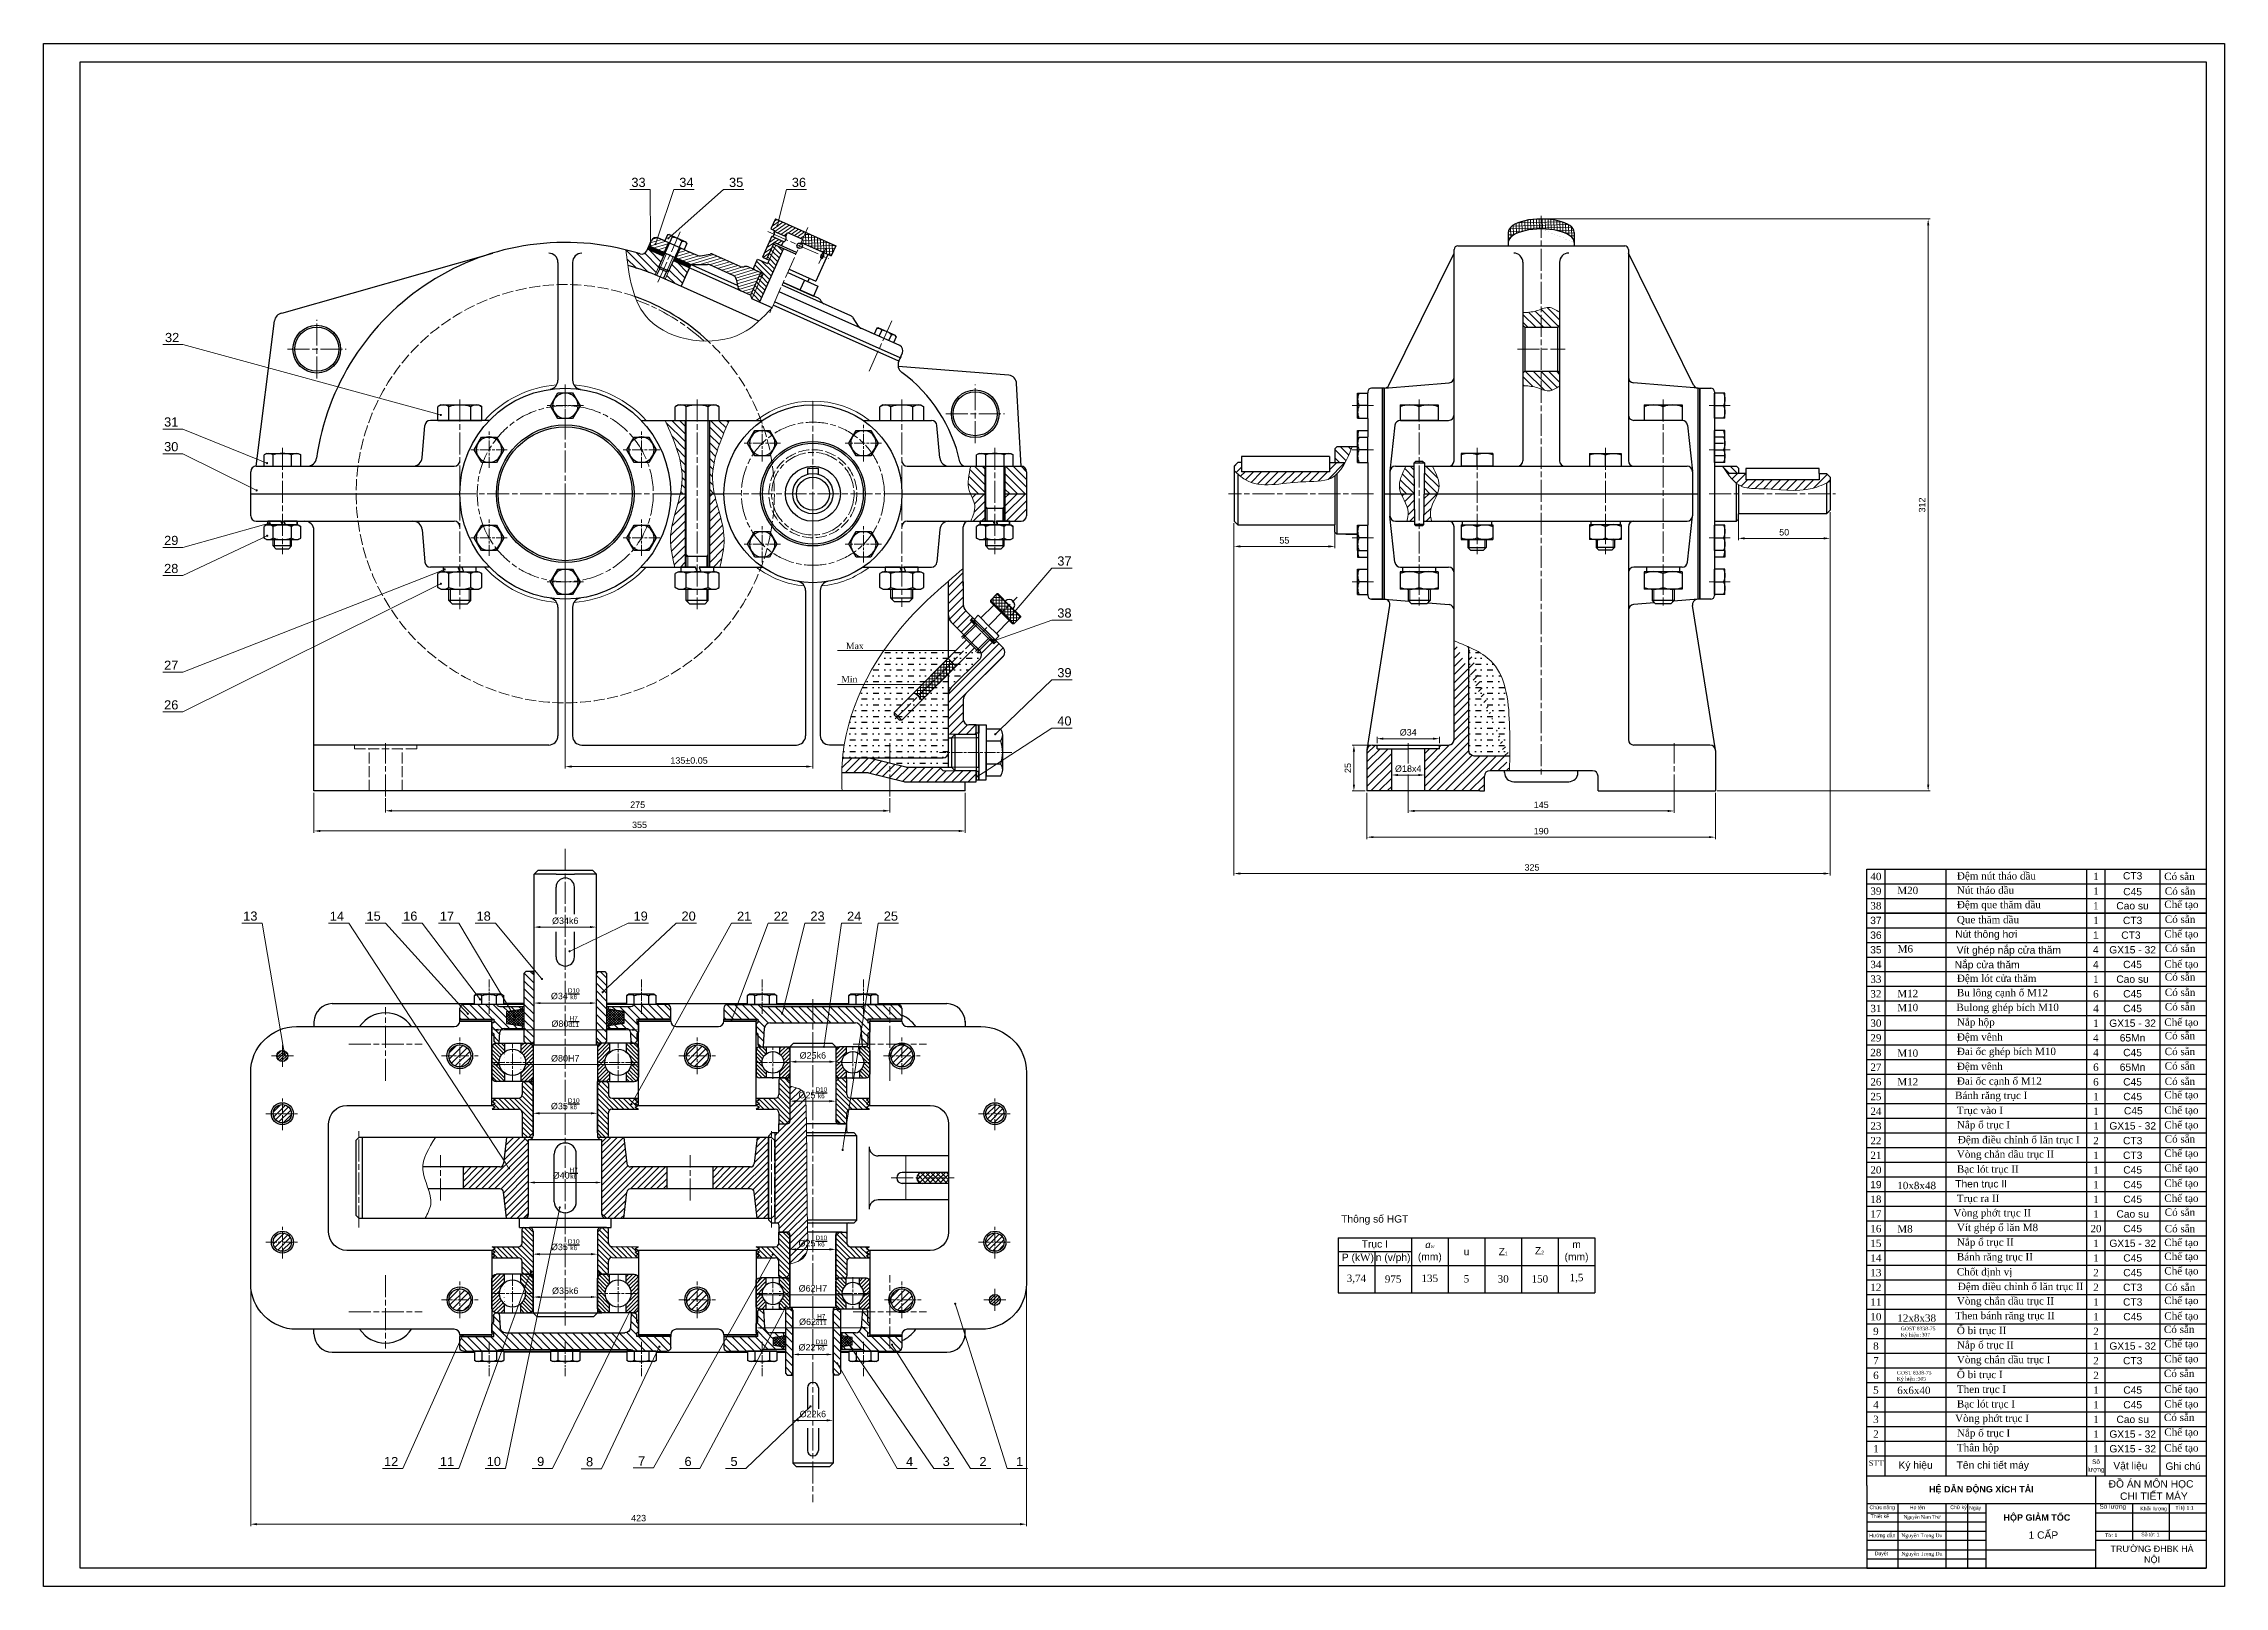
# Paper-space layout 'A0' of a CAD drawing. Header units: millimetres. Extents: x 0 to 1189, y 0 to 841.
import ezdxf

# ---------------------------------------------------------------- set-up
doc = ezdxf.new("R2010")
doc.units = ezdxf.units.MM
doc.header["$PDMODE"] = 35
for name, pattern in [('AM_ISO02W050', [7.5, 6, -1.5]), ('AM_ISO08W050', [18, 12, -1.5, 3, -1.5]), ('AM_ISO08W050x2', [9, 6, -0.75, 1.5, -0.75])]:
    doc.linetypes.add(name, pattern=pattern)
doc.layers.get('0').update_dxf_attribs({"lineweight": 30})
for name, color, linetype, lineweight in [('_mss.dam', 7, 'Continuous', 35), ('AM_0', 7, 'Continuous', 30), ('AM_3', 6, 'AM_ISO02W050', 13), ('AM_4', 3, 'Continuous', 13), ('AM_4N', 3, 'Continuous', 15), ('AM_5', 3, 'Continuous', 13), ('AM_7', 4, 'AM_ISO08W050', 13), ('AM_8', 1, 'Continuous', 15), ('manh', 2, 'Continuous', 13), ('net dam', 7, 'Continuous', 30), ('net manh', 2, 'Continuous', 13), ('Net_chinh', 7, 'Continuous', 30), ('NetMatCat', 1, 'AM_ISO08W050', 13), ('nét thấy', 7, 'Continuous', 30)]:
    doc.layers.add(name, color=color, linetype=linetype, lineweight=lineweight)
doc.layers.add('_mss.manh', color=3, linetype='Continuous')
doc.styles.add('Annotative', font='arial.ttf')
doc.styles.add('chu', font='arial.ttf', dxfattribs={"height": 3})
doc.styles.add('chuan', font='times.ttf', dxfattribs={"height": 3})
doc.styles.add('quangcuong', font='arial.ttf', dxfattribs={"height": 4})
doc.styles.get("Standard").update_dxf_attribs({"font": 'isocp.shx'})
doc.styles.add('工程字', font='gbenor.shx', dxfattribs={"bigfont": 'gbcbig.shx'})
doc.dimstyles.new('aaaa$0', dxfattribs={"dimtxt": 3.5, "dimasz": 3.5, "dimexe": 1, "dimexo": 1, "dimgap": 1.5, "dimtad": 1, "dimdsep": 46, "dimtxsty": 'Annotative', "dimcen": 0, "dimclrd": 66, "dimclre": 66, "dimclrt": 2, "dimadec": 0, "dimazin": 2, "dimtp": 0.1, "dimtm": 0.1, "dimtfac": 0.71, "dimtmove": 0, "dimatfit": 3, "dimfxl": 1, "dimlwd": 5, "dimlwe": 5, "dimarcsym": 1})
doc.dimstyles.new('AM_ISO$0', dxfattribs={"dimtxt": 3.5, "dimasz": 3.5, "dimexe": 1, "dimexo": 1, "dimgap": 1.5, "dimtad": 1, "dimdsep": 46, "dimtxsty": 'Annotative', "dimcen": 0, "dimclrd": 66, "dimclre": 66, "dimclrt": 2, "dimadec": 0, "dimazin": 2, "dimtp": 0.1, "dimtm": 0.1, "dimtfac": 0.71, "dimtmove": 0, "dimatfit": 3, "dimfxl": 1, "dimtfillclr": 5, "dimlwd": 13, "dimlwe": 13, "dimarcsym": 1})
pattern_1 = [(45, (-4430.9117, -284.6103), (-1.767767, 1.767767), [])]
pattern_2 = [(135, (-4430.9117, -284.6103), (-1.4142136, -1.4142136), [])]
pattern_3 = [(45, (-4430.9117, -284.6103), (-2.245064, 2.245064), [])]
pattern_4 = [(135, (-4430.9117, -284.6103), (-2.1213203, -2.1213203), [])]
pattern_5 = [(225, (-4430.9117, -284.6103), (0.70710678, -0.70710678), []), (315, (-4430.9117, -284.6103), (0.70710678, 0.70710678), [])]
pattern_6 = [(45, (-4430.9117, -289.6103), (-1.4142136, 1.4142136), [])]
pattern_7 = [(135, (-4430.9117, -284.6103), (-2.245064, -2.245064), [])]
pattern_8 = [(91.637213, (-4430.9117, -284.6103), (-1.58685193, -0.04535625), []), (181.637213, (-4430.9117, -284.6103), (0.04535625, -1.58685193), [])]
pattern_9 = [(16.637213, (-4430.9117, -284.6103), (-0.45451827, 1.5210422), [])]
pattern_10 = [(135, (-4675.3211, -570.267), (-1.06066017, -1.06066017), [])]
pattern_11 = [(45, (-4675.3211, -570.267), (-1.06066017, 1.06066017), [])]
pattern_12 = [(135, (-4819.3211, -570.267), (-1.06066017, -1.06066017), [])]
pattern_13 = [(45, (-4819.3211, -570.267), (-1.06066017, 1.06066017), [])]

psp = doc.layouts.new('A0')

# ---------------------------------------------------------------- texts
for s, insert, char_height, width, attachment_point, style in [('40', (999, 386.978), 4, 10, 5, 'chuan'), ('39', (999, 378.978), 4, 10, 5, 'chuan'), ('\\pxi1;M20', (1006.647, 379.348), 4, 66.92679, 4, 'chuan'), ('\\pi4;Đệm nút tháo dầu', (1039.148, 386.799), 4, 66.92679, 4, 'chuan'), ('\\pi4;Nút tháo dầu', (1039.148, 379.497), 4, 66.92679, 4, 'chuan'), ('1', (1118.97, 387), 4, 9.9398, 5, 'chuan'), ('1', (1118.976, 379), 4, 9.95182, 5, 'chuan'), ('{\\fArial|b0|i0|c0|p34;CT3}', (1138.97, 387.331), 4, 30.0602, 5, '工程字'), ('{\\fArial|b0|i0|c0|p34;C45}', (1138.964, 378.703), 4, 30.07221, 5, '工程字'), ('\\pi4;Có sẵn', (1152.185, 387), 4, 25, 4, 'chuan'), ('\\pi4;Có sẵn', (1152.529, 379), 4, 25, 4, 'chuan'), ('38', (999, 371), 4, 10, 5, 'chuan'), ('\\pi4;Đệm que thăm dầu', (1039.148, 371), 4, 66.92679, 4, 'chuan'), ('1', (1118.922, 371), 4, 9.84369, 5, 'chuan'), ('{\\fArial|b0|i0|c0|p34;Cao su}', (1138.916, 371), 4, 30.16833, 5, '工程字'), ('\\pi4;Chế tạo ', (1152.263, 371.296), 4, 25, 4, 'chuan'), ('37', (999, 363), 4, 10, 5, 'quangcuong'), ('36', (999, 355), 4, 10, 5, 'quangcuong'), ('  Nút thông hơi', (1039.148, 355), 4, 66.92679, 4, 'quangcuong'), ('\\pi4;Que thăm dầu', (1039.148, 363), 4, 66.92679, 4, 'chuan'), ('1', (1118.904, 355), 4, 9.80765, 5, 'quangcuong'), ('1', (1118.964, 363), 4, 9.92779, 5, 'chuan'), ('CT3', (1138.039, 354.996), 4, 30.19235, 5, 'quangcuong'), ('{\\fArial|b0|i0|c0|p34;CT3}', (1138.958, 363), 4, 30.08423, 5, '工程字'), ('\\pi4;Chế tạo ', (1152.263, 355.26), 4, 25, 4, 'chuan'), ('\\pi4;Có sẵn', (1152.529, 363.658), 4, 25, 4, 'chuan'), ('35', (999, 347), 4, 10, 5, 'quangcuong'), ('\\pxi1;M6', (1006.826, 347.514), 4, 66.92679, 4, 'chuan'), ('Vít ghép nắp cửa thăm', (1043.045, 346.295), 4, 76.71112, 4, 'quangcuong'), ('4', (1118.91, 347), 4, 9.81966, 5, 'quangcuong'), ('{\\fArial|b0|i0|c0|p34;GX15 - 32}', (1138.952, 347), 4, 30.09624, 5, '工程字'), ('\\pi4;Có sẵn', (1152.529, 347.796), 4, 25, 4, 'chuan'), ('\\pxt1;34', (999, 339), 4, 10, 5, 'chuan'), ('33', (999, 331), 4, 10, 5, 'chuan'), ('   Nắp cửa thăm', (1037.289, 338.336), 4, 76.71112, 4, 'quangcuong'), ('\\pi4;Đệm lót cửa thăm', (1039.148, 331), 4, 66.92679, 4, 'chuan'), ('4', (1118.916, 339), 4, 9.83167, 5, 'quangcuong'), ('1', (1118.922, 331), 4, 9.84369, 5, 'chuan'), ('{\\fArial|b0|i0|c0|p34;Cao su}', (1138.916, 331), 4, 30.16833, 5, '工程字'), ('C45', (1138.91, 339), 4, 30.18034, 5, 'quangcuong'), ('\\pi4;Chế tạo ', (1152.263, 338.839), 4, 25, 4, 'chuan'), ('\\pi4;Có sẵn', (1152.529, 332.203), 4, 25, 4, 'chuan'), ('32', (999, 323), 4, 10, 5, 'chuan'), ('\\pxi1;M12', (1006.647, 323.192), 4, 66.92679, 4, 'chuan'), ('\\pi4;Bu lông cạnh ổ M12', (1039.148, 323), 4, 66.92679, 4, 'chuan'), ('6', (1118.928, 323), 4, 9.8557, 5, 'chuan'), ('{\\fArial|b0|i0|c0|p34;C45}', (1138.922, 323), 4, 30.15631, 5, '工程字'), ('\\pi4;Có sẵn', (1152.529, 323.849), 4, 25, 4, 'chuan'), ('31', (999.021, 315), 4, 10, 5, 'chuan'), ('\\pxi1;M10', (1006.647, 315.527), 4, 66.92679, 4, 'chuan'), (' Bulong ghép bích M10', (1041.377, 315), 4, 85.00069, 4, 'chuan'), ('\\pi4;Nắp hộp', (1039.148, 307), 4, 90.9805, 4, 'chuan'), ('4', (1118.952, 315), 4, 9.90376, 5, 'chuan'), ('{\\fArial|b0|i0|c0|p34;C45}', (1138.94, 315), 4, 30.12027, 5, '工程字'), ('\\pi4;Chế tạo ', (1152.263, 307.099), 4, 25, 4, 'chuan'), ('\\pi4;Có sẵn', (1152.529, 315.98), 4, 25, 4, 'chuan'), ('29', (999, 299), 4, 10, 5, 'chuan'), ('30', (999, 307), 4, 10, 5, 'chuan'), ('\\pi4;Đệm vênh', (1039.148, 299), 4, 66.92679, 4, 'chuan'), ('4', (1118.934, 299), 4, 9.86772, 5, 'chuan'), ('1', (1118.958, 307), 4, 9.91577, 5, 'chuan'), ('{\\fArial|b0|i0|c0|p34;GX15 - 32}', (1138.952, 307), 4, 30.09624, 5, '工程字'), ('{\\fArial|b0|i0|c0|p34;65Mn}', (1138.928, 299), 4, 30.1443, 5, '工程字'), ('\\pi4;Có sẵn', (1152.458, 300.194), 4, 25, 4, 'chuan'), ('28', (998.978, 291), 4, 10.04414, 5, 'chuan'), ('\\pxi1;M10', (1006.647, 290.641), 4, 66.92679, 4, 'chuan'), ('\\pi4;Đai ốc ghép bích M10', (1039.148, 291), 4, 66.92679, 4, 'chuan'), ('\\pi4;Đệm vênh', (1039.148, 283), 4, 66.92679, 4, 'chuan'), ('4', (1118.946, 291), 4, 9.89175, 5, 'chuan'), ('{\\fArial|b0|i0|c0|p34;C45}', (1138.934, 291), 4, 30.13228, 5, '工程字'), ('\\pi4;Có sẵn', (1152.458, 291.579), 4, 25, 4, 'chuan'), ('\\pi4;Có sẵn', (1152.458, 283.691), 4, 25, 4, 'chuan'), ('27', (999, 283.03), 4, 10, 5, 'chuan'), ('26', (999, 275), 4, 10, 5, 'chuan'), ('\\pxi1;M12', (1006.647, 275.063), 4, 66.92679, 4, 'chuan'), ('\\pi4;Đai ốc cạnh ổ M12', (1039.148, 275), 4, 66.92679, 4, 'chuan'), ('6', (1118.934, 283), 4, 9.86772, 5, 'chuan'), ('6', (1118.946, 275), 4, 9.89175, 5, 'chuan'), ('{\\fArial|b0|i0|c0|p34;65Mn}', (1138.928, 283), 4, 30.1443, 5, '工程字'), ('{\\fArial|b0|i0|c0|p34;C45}', (1138.934, 275), 4, 30.13228, 5, '工程字'), ('\\pi4;Có sẵn', (1152.458, 275.304), 4, 25, 4, 'chuan'), ('25', (999, 267), 4, 10, 5, 'chuan'), ('  Bánh răng trục I', (1039.148, 267), 4, 66.92679, 4, 'chuan'), ('\\pi4;Trục vào I', (1039.148, 259), 4, 66.92679, 4, 'chuan'), ('1', (1119, 267), 4, 10, 5, 'chuan'), ('{\\fArial|b0|i0|c0|p34;C45}', (1139, 267), 4, 30, 5, '工程字'), ('\\pi4;Chế tạo ', (1152.263, 267.564), 4, 25, 4, 'chuan'), ('\\pi4;Chế tạo ', (1152.263, 259.177), 4, 25, 4, 'chuan'), ('24', (999, 259), 4, 10, 5, 'chuan'), ('23', (999, 251), 4, 10, 5, 'chuan'), ('\\pi4;Nắp ổ trục I', (1039.148, 251), 4, 66.92679, 4, 'chuan'), ('1', (1119, 259), 4, 10, 5, 'chuan'), ('1', (1119, 251), 4, 10, 5, 'chuan'), ('{\\fArial|b0|i0|c0|p34;GX15 - 32}', (1139, 251), 4, 30, 5, '工程字'), ('{\\fArial|b0|i0|c0|p34;C45}', (1139.348, 259.264), 4, 30.03617, 5, '工程字'), ('\\pi4;Chế tạo ', (1152.263, 251.139), 4, 25, 4, 'chuan'), ('22', (999, 243), 4, 10, 5, 'chuan'), ('\\pi4,t4;Vòng chắn dầu trục II', (1039.148, 235), 4, 66.92679, 4, 'chuan'), ('   Đệm điều chỉnh ổ lăn trục I', (1039.148, 243), 4, 74.85226, 4, 'chuan'), ('2', (1119, 243), 4, 10, 5, 'chuan'), ('{\\fArial|b0|i0|c0|p34;CT3}', (1139, 242.958), 4, 30, 5, '工程字'), ('\\pi4;Chế tạo ', (1152.263, 235.67), 4, 25, 4, 'chuan'), ('\\pi4;Có sẵn', (1152.458, 243.897), 4, 25, 4, 'chuan'), ('21', (999, 235), 4, 10, 5, 'chuan'), ('20', (999, 227), 4, 10, 5, 'chuan'), ('\\pi4;Bạc lót trục II', (1039.148, 227), 4, 66.92679, 4, 'chuan'), ('1 ', (1119, 235), 4, 10, 5, 'chuan'), ('1', (1119, 227), 4, 10, 5, 'chuan'), ('{\\fArial|b0|i0|c0|p34;CT3}', (1139, 235), 4, 30, 5, '工程字'), ('{\\fArial|b0|i0|c0|p34;C45}', (1139, 227), 4, 30, 5, '工程字'), ('\\pi4;Chế tạo ', (1152.263, 227.521), 4, 25, 4, 'chuan'), ('19', (999, 219), 4, 10, 5, 'quangcuong'), ('\\pxi1;10x8x48', (1006.647, 218.503), 4, 66.92679, 4, 'chuan'), ('  Then trục II', (1039.148, 219), 4, 66.92679, 4, 'quangcuong'), ('1', (1119, 219), 4, 10, 5, 'chuan'), ('{\\fArial|b0|i0|c0|p34;C45}', (1139, 219), 4, 30, 5, '工程字'), ('\\pi4;Chế tạo ', (1152.263, 219.364), 4, 25, 4, 'chuan'), ('\\pi4;Chế tạo ', (1152.263, 211.098), 4, 25, 4, 'chuan'), ('Thông số HGT', (725.782, 199.717), 4, 40, 5, 'chu'), ('18', (999, 211), 4, 10, 5, 'chuan'), ('17', (999, 203), 4, 10, 5, 'chuan'), (' Vòng phớt trục II', (1039.746, 203), 4, 66.92679, 4, 'chuan'), ('\\pi4;Trục ra II', (1039.148, 211), 4, 66.92679, 4, 'chuan'), ('1', (1119, 211), 4, 10, 5, 'chuan'), ('1', (1119, 203), 4, 10, 5, 'chuan'), ('{\\fArial|b0|i0|c0|p34;Cao su}', (1139, 203), 4, 30, 5, '工程字'), ('{\\fArial|b0|i0|c0|p34;C45}', (1139, 211), 4, 30, 5, '工程字'), ('\\pi4;Có sẵn', (1152.458, 203.975), 4, 25, 4, 'chuan'), ('16', (999, 195), 4, 10, 5, 'chuan'), ('\\pxi1;M8', (1006.647, 194.851), 4, 66.92679, 4, 'chuan'), ('\\pi4;Vít ghép ổ lăn M8', (1039.148, 195), 4, 66.92679, 4, 'chuan'), ('20', (1119, 195), 4, 10, 5, 'chuan'), ('C45', (1139, 195), 4, 30, 5, 'quangcuong'), ('\\pi4;Có sẵn', (1152.458, 195), 4, 25, 4, 'chuan'), (' P (k{\\fTimes New Roman|b0|i0|c163|p18;W})', (715.782, 178.75), 4, 20, 5, 'chu'), ('Trục I', (725.782, 186.25), 4, 40, 5, 'chu'), ('n (v/ph)', (735.782, 178.75), 4, 20, 5, 'chu'), ('{\\fTimes New Roman|b0|i1|c238|p18;a\\H0.5x;w\\fTimes New Roman|b0|i1|c0|p18; \\P}(mm)', (755.782, 182.5), 4, 20, 5, 'chu'), ('u', (775.782, 182.5), 4, 20, 5, 'chu'), ('Z{\\H0.5x;1}', (795.782, 182.5), 4, 20, 5, 'chu'), ('Z{\\H0.5x;2}', (815.587, 182.979), 4, 20.38932, 5, 'chu'), ('m\\P(mm)', (835.782, 182.5), 4, 20, 5, 'chu'), ('15', (999, 187), 4, 10, 5, 'chuan'), ('14', (999, 179), 4, 10, 5, 'chuan'), ('\\pi4;Nắp ổ trục II', (1039.148, 187), 4, 66.92679, 4, 'chuan'), ('\\pi4;Bánh răng trục II', (1039.148, 179), 4, 67.9914, 4, 'chuan'), ('1', (1119, 187), 4, 10, 5, 'chuan'), ('1', (1119, 179), 4, 10, 5, 'chuan'), ('{\\fArial|b0|i0|c0|p34;GX15 - 32}', (1139, 187), 4, 30, 5, '工程字'), ('{\\fArial|b0|i0|c0|p34;C45}', (1139, 179), 4, 30, 5, '工程字'), ('\\pi4;Chế tạo ', (1152.263, 187.003), 4, 25, 4, 'chuan'), ('\\pi4;Chế tạo ', (1152.263, 179.434), 4, 25, 4, 'chuan'), ('3,74', (715.782, 167.5), 4, 20, 5, 'chuan'), ('975', (735.782, 167.5), 4, 20, 5, 'chuan'), ('135', (755.782, 167.91), 4, 20, 5, 'chuan'), ('5', (775.782, 167.657), 4, 20, 5, 'chuan'), ('30', (795.782, 167.611), 4, 20, 5, 'chuan'), ('150', (815.782, 167.611), 4, 20, 5, 'chuan'), ('1,5', (835.782, 167.907), 4, 20, 5, 'chuan'), ('13', (999, 171), 4, 10, 5, 'chuan'), ('\\pi4;Chốt định vị', (1039.148, 171), 4, 66.92679, 4, 'chuan'), ('2', (1118.988, 171), 4, 9.97585, 5, 'chuan'), ('{\\fArial|b0|i0|c0|p34;C45}', (1138.976, 171), 4, 30.04818, 5, '工程字'), ('\\pi4;Chế tạo ', (1152.263, 171.529), 4, 25, 4, 'chuan'), ('12', (999, 163), 4, 10, 5, 'chuan'), ('11', (999, 155), 4, 10, 5, 'chuan'), ('\\pi4,t4;Vòng chắn dầu trục II', (1039.148, 155), 4, 66.92679, 4, 'chuan'), ('   Đệm điều chỉnh ổ lăn trục II', (1039.148, 163), 4, 74.85226, 4, 'chuan'), ('2', (1119, 163), 4, 10, 5, 'chuan'), ('1 ', (1119, 155), 4, 10, 5, 'chuan'), ('{\\fArial|b0|i0|c0|p34;CT3}', (1139, 163), 4, 30, 5, '工程字'), ('{\\fArial|b0|i0|c0|p34;CT3}', (1139, 155), 4, 30, 5, '工程字'), ('\\pi4;Chế tạo ', (1152.263, 155.381), 4, 25, 4, 'chuan'), ('\\pi4;Có sẵn', (1152.464, 163), 4, 25, 4, 'chuan'), ('10', (999, 147), 4, 10, 5, 'chuan'), ('\\pxi1;12x8x38', (1006.647, 146.256), 4, 66.92679, 4, 'chuan'), ('  Then bánh răng trục II', (1039.148, 147), 4, 66.92679, 4, 'chuan'), ('\\pi4,t4;Ổ bi trục II', (1039.148, 139), 4, 66.92679, 4, 'chuan'), ('1', (1119, 147), 4, 10, 5, 'chuan'), ('{\\fArial|b0|i0|c0|p34;C45}', (1139, 147), 4, 30, 5, '工程字'), ('\\pi4;Chế tạo ', (1152.263, 146.95), 4, 25, 4, 'chuan'), ('9', (999, 139), 4, 10, 5, 'chuan'), ('8', (999, 131), 4, 10, 5, 'chuan'), ('\\pxi1;GOST 8338-75\\PKý hiệu :307', (1010.542, 138.548), 2, 66.92679, 4, 'chuan'), ('\\pi4;Nắp ổ trục II', (1039.148, 131), 4, 66.92679, 4, 'chuan'), ('2', (1119, 139), 4, 10, 5, 'chuan'), ('1', (1119, 131), 4, 10, 5, 'chuan'), ('{\\fArial|b0|i0|c0|p34;GX15 - 32}', (1139, 131), 4, 30, 5, '工程字'), ('\\pi4;Có sẵn', (1152.054, 140.11), 4, 25, 4, 'chuan'), ('\\pi4;Chế tạo ', (1152.263, 131.851), 4, 25, 4, 'chuan'), ('7', (999, 123), 4, 10, 5, 'chuan'), ('\\pi4;Vòng chắn dầu trục I', (1039.148, 123), 4, 66.92679, 4, 'chuan'), ('\\pi4;Ổ bi trục I', (1039.148, 115), 4, 66.92679, 4, 'chuan'), ('2', (1119, 123), 4, 10, 5, 'chuan'), ('{\\fArial|b0|i0|c0|p34;CT3}', (1139, 123), 4, 30, 5, '工程字'), ('\\pi4;Chế tạo ', (1152.263, 123.647), 4, 25, 4, 'chuan'), ('6', (999, 115), 4, 10, 5, 'chuan'), ('5', (999, 107), 4, 10, 5, 'chuan'), ('\\pxi1;GOST 8338-75\\PKý hiệu :305', (1008.421, 114.486), 2, 66.92679, 4, 'chuan'), ('\\pxi1;6x6x40', (1006.647, 106.851), 4, 66.92679, 4, 'chuan'), ('\\pi4;Then trục I', (1039.148, 107), 4, 66.92679, 4, 'chuan'), ('2', (1119.03, 115), 4, 10.06029, 5, 'chuan'), ('1', (1119.03, 107), 4, 10.06029, 5, 'chuan'), ('{\\fArial|b0|i0|c0|p34;C45}', (1139, 107), 4, 30, 5, '工程字'), ('\\pi4;Có sẵn', (1152.054, 116.067), 4, 25, 4, 'chuan'), ('\\pi4;Chế tạo ', (1152.263, 107.17), 4, 25, 4, 'chuan'), ('4', (999, 99), 4, 10, 5, 'chuan'), ('\\pi4;Bạc lót trục I', (1039.148, 99), 4, 66.92679, 4, 'chuan'), ('1', (1119, 99), 4, 10, 5, 'chuan'), ('{\\fArial|b0|i0|c0|p34;C45}', (1139, 99), 4, 30, 5, '工程字'), ('\\pi4;Chế tạo ', (1152.263, 99.036), 4, 25, 4, 'chuan'), ('2', (999, 83), 4, 10, 5, 'chuan'), ('3', (999, 91), 4, 10, 5, 'chuan'), ('  Vòng phớt trục I', (1039.148, 91), 4, 66.92679, 4, 'chuan'), ('\\pi4;Nắp ổ trục I', (1039.192, 83), 4, 66.8825, 4, 'chuan'), ('1', (1119, 91), 4, 10, 5, 'chuan'), ('1', (1119, 83), 4, 10, 5, 'chuan'), ('{\\fArial|b0|i0|c0|p34;GX15 - 32}', (1139, 83), 4, 30, 5, '工程字'), ('{\\fArial|b0|i0|c0|p34;Cao su}', (1139, 91), 4, 30, 5, '工程字'), ('\\pi4;Có sẵn', (1152.054, 92.104), 4, 25, 4, 'chuan'), ('\\pi4;Chế tạo ', (1152.263, 83.641), 4, 25, 4, 'chuan'), ('1', (999, 75), 4, 10, 5, 'chuan'), ('\\pi4;Thân hộp', (1039.148, 75), 4, 66.92679, 4, 'chuan'), ('1', (1119, 75), 4, 10, 5, 'chuan'), ('{\\fArial|b0|i0|c0|p34;GX15 - 32}', (1139, 75), 4, 30, 5, '工程字'), ('\\pi4;Chế tạo ', (1152.263, 75), 4, 25, 4, 'chuan'), ('{\\H0.5x;\\P} {\\H0.75x;STT}', (998.398, 68.868), 4, 10, 5, 'chuan'), ('Ký hiệu', (1020.644, 65.5), 4, 33.28888, 5, 'quangcuong'), ('Tên{\\fArial|b0|i0|c134|p34; }chi{\\fArial|b0|i0|c134|p34; }tiết{\\fArial|b0|i0|c134|p34; }máy', (1043, 68.132), 4, 49.48392, 1, 'quangcuong'), ('Số l{\\fArial|b0|i0|c163|p34;ư}ợng', (1119, 65.5), 2.5, 10, 5, 'quangcuong'), ('Vật{\\fArial|b0|i0|c134|p34; }liệu', (1128.451, 67.813), 4, 23.20577, 1, 'quangcuong'), ('Ghi{\\fArial|b0|i0|c134|p34; }chú', (1166.5, 65.5), 4, 25, 5, 'quangcuong'), ('{\\fArial|b0|i0|c238|p34;Đ}Ồ{\\fArial|b0|i0|c134|p34; }ÁN{\\fArial|b0|i0|c134|p34; }MÔN{\\fArial|b0|i0|c134|p34; }HỌC{\\fArial|b0|i0|c134|p34;\\P}  CHI{\\fArial|b0|i0|c134|p34; }TIẾT{\\fArial|b0|i0|c134|p34; }MÁY', (1149, 52.5), 4, 60, 5, 'quangcuong'), ('Chức năng', (995.506, 44.063), 2, 15.39548, 1, 'quangcuong'), ('Thiết kế', (996.157, 39.192), 2, 15.39548, 1, 'quangcuong'), ('{\\T0.9;Nguyễn Nam Thứ}', (1024.048, 37.5), 2, 26.09584, 5, 'chuan'), ('Họ tên', (1017.503, 44.06), 2, 15.39548, 1, 'quangcuong'), ('Chữ ký', (1039.539, 44.098), 2, 15.39548, 1, 'quangcuong'), ('Ngày', (1049.854, 43.852), 2, 15.39548, 1, 'quangcuong'), ('Số{\\fArial|b0|i0|c134|p34; }l{\\fArial|b0|i0|c163|p34;ư}ợng', (1120.925, 44.834), 2.5, 24.11646, 1, 'quangcuong'), ('Khối {\\fArial|b0|i0|c134|p34; }l{\\fArial|b0|i0|c163|p34;ư}ợng', (1143.172, 43.436), 2, 24.11646, 1, 'quangcuong'), ('Tỉ{\\fArial|b0|i0|c134|p34; }lệ 1:1', (1162.315, 43.795), 2, 24.11646, 1, 'quangcuong'), ('Hướng dẫn', (1002.5, 27.5), 2, 17, 5, 'quangcuong'), ('Nguyễn Trọng Du', (1024.048, 27.5), 2, 26.09584, 5, 'chuan'), ('1 CẤP', (1090.304, 29.994), 4, 32.45994, 2, 'quangcuong'), ('Tờ: 1', (1123.995, 28.844), 2, 24.11646, 1, 'quangcuong'), ('Số{\\fArial|b0|i0|c134|p34; }tờ: 1', (1143.675, 29.309), 2, 24.11646, 1, 'quangcuong'), ('Duyệt', (998.335, 18.95), 2, 15.39548, 1, 'quangcuong'), ('Nguyễn Trọng Du', (1024.048, 17.5), 2, 26.09584, 5, 'chuan'), ('TR{\\fArial|b0|i0|c163|p34;Ư}ỜNG {\\fArial|b0|i0|c238|p34;Đ}HBK HÀ NỘI', (1149.555, 22.195), 3.5, 47.80218, 2, 'quangcuong')]:
    psp.add_mtext(s, dxfattribs=dict(insert=insert, char_height=char_height, width=width, attachment_point=attachment_point, style=style))
at = {"char_height": 3.5}
for s, insert, width, attachment_point in [('{\\fArial|b1|i0|c0|p34;HỆ DẪN ĐỘNG XÍCH TẢI}', (1056.5, 52.5), 125, 5), ('{\\fArial|b1|i0|c0|p34;HỘP GIẢM TỐC}', (1068.576, 39.298), 70, 1)]:
    psp.add_mtext(s, dxfattribs=dict(at, insert=insert, width=width, attachment_point=attachment_point))
at = {"layer": '_mss.manh', "char_height": 3, "attachment_point": 1, "style": 'chuan'}
for s, insert in [('{\\H1.16667x; Max\\P} ', (436.141, 514.413)), ('{\\H1.16667x; Min\\P} ', (433.553, 496.298))]:
    psp.add_mtext_dynamic_manual_height_columns(s, width=31.8136, gutter_width=1, heights=[0], dxfattribs=dict(at, insert=insert))
at = {"layer": 'AM_5', "color": 3, "style": 'Annotative'}
psp.add_text('32', height=5, dxfattribs=at).set_placement((66.187, 678.297))
at = {"layer": 'AM_5', "color": 3, "char_height": 5, "attachment_point": 8, "style": 'Annotative'}
for s, insert in [('33', (324.333, 762.783)), ('34', (350.458, 762.783)), ('35', (377.578, 762.783)), ('31', (69.577, 632.182)), ('30', (69.577, 618.71)), ('29', (69.577, 567.619)), ('37', (556.562, 556.388)), ('38', (556.562, 528.048)), ('39', (556.562, 495.519)), ('26', (69.577, 477.968)), ('40', (556.562, 469.194)), ('13', (112.692, 362.823)), ('14', (159.919, 362.823)), ('15', (179.919, 362.823)), ('16', (199.919, 362.823)), ('17', (219.919, 362.823)), ('18', (239.919, 362.823)), ('19', (325.519, 362.823)), ('20', (351.677, 362.823)), ('21', (381.944, 362.823)), ('22', (401.944, 362.823)), ('23', (421.944, 362.823)), ('24', (441.944, 362.823)), ('25', (461.944, 362.823)), ('12', (189.468, 65.534)), ('11', (219.955, 65.534)), ('10', (245.484, 65.534)), ('9', (271.013, 65.534)), ('8', (297.681, 65.379)), ('7', (326.041, 65.847)), ('6', (351.355, 65.534)), ('5', (376.434, 65.534)), ('4', (472.138, 65.534)), ('3', (492.138, 65.534)), ('2', (512.138, 65.534)), ('1', (532.138, 65.534))]:
    psp.add_mtext(s, dxfattribs=dict(at, insert=insert))
for s, insert, width in [('36', (411.804, 762.783), 7.31241), ('28', (69.577, 552.311), 7.24761), ('27', (69.577, 499.641), 7.2442)]:
    psp.add_mtext(s, dxfattribs=dict(at, insert=insert, width=width))

# ---------------------------------------------------------------- blocks, each defined once
blk = doc.blocks.new('*D201')
at = {"color": 66, "linetype": 'ByBlock', "lineweight": 13, "transparency": 16777216}
for p, q in [((244.4, 284.2), (244.4, 283.4)), ((320.9, 284.4), (247.9, 284.4)), ((324.4, 284.2), (324.4, 283.4))]:
    blk.add_line(p, q, dxfattribs=at)
at = {"color": 66, "transparency": 16777216}
for points in [[(247.9, 285), (247.9, 283.8), (244.4, 284.4)], [(320.9, 285), (320.9, 283.8), (324.4, 284.4)]]:
    blk.add_solid(points, dxfattribs=at)
at = {"layer": 'Defpoints', "color": 0, "transparency": 16777216}
for p in [(244.4, 285.2), (244.4, 284.4), (324.4, 285.2)]:
    blk.add_point(p, dxfattribs=at)
at = {"color": 2, "transparency": 16777216, "insert": (284.4, 287.8), "char_height": 3.5, "attachment_point": 5, "style": 'Annotative'}
blk.add_mtext('%%C80H7', dxfattribs=at)
blk = doc.blocks.new('*D202')
at = {"color": 66, "linetype": 'ByBlock', "lineweight": 13, "transparency": 16777216}
for p, q in [((264.4, 221.7), (264.4, 219.2)), ((300.9, 220.2), (267.9, 220.2)), ((304.4, 221.7), (304.4, 219.2))]:
    blk.add_line(p, q, dxfattribs=at)
at = {"color": 66, "transparency": 16777216}
for points in [[(267.9, 220.7), (267.9, 219.6), (264.4, 220.2)], [(300.9, 220.7), (300.9, 219.6), (304.4, 220.2)]]:
    blk.add_solid(points, dxfattribs=at)
at = {"layer": 'Defpoints', "color": 0, "transparency": 16777216}
for p in [(264.4, 222.7), (264.4, 220.2), (304.4, 222.7)]:
    blk.add_point(p, dxfattribs=at)
at = {"color": 2, "transparency": 16777216, "insert": (284.4, 225.2), "char_height": 3.5, "attachment_point": 5, "style": 'Annotative'}
blk.add_mtext('%%C40{\\H2x;}{\\H0.71x;\\C3;\\SH7/k6;}', dxfattribs=at)
blk = doc.blocks.new('*D203')
at = {"color": 66, "linetype": 'ByBlock', "lineweight": 13, "transparency": 16777216}
for p, q in [((266.9, 260.4), (266.9, 256.9)), ((298.4, 257.9), (270.4, 257.9)), ((301.9, 260.4), (301.9, 256.9))]:
    blk.add_line(p, q, dxfattribs=at)
at = {"color": 66, "transparency": 16777216}
for points in [[(270.4, 258.5), (270.4, 257.3), (266.9, 257.9)], [(298.4, 258.5), (298.4, 257.3), (301.9, 257.9)]]:
    blk.add_solid(points, dxfattribs=at)
at = {"layer": 'Defpoints', "color": 0, "transparency": 16777216}
for p in [(266.9, 261.4), (266.9, 257.9), (301.9, 261.4)]:
    blk.add_point(p, dxfattribs=at)
at = {"color": 2, "transparency": 16777216, "insert": (284.4, 263), "char_height": 3.5, "width": 20.689, "attachment_point": 5, "style": 'Annotative'}
blk.add_mtext('%%C35{\\H2x;}{\\H0.71x;\\C3;\\SD10/k6;}', dxfattribs=at)
blk = doc.blocks.new('*D204')
at = {"color": 66, "linetype": 'ByBlock', "lineweight": 13, "transparency": 16777216}
for p, q in [((266.9, 183.6), (266.9, 180.1)), ((298.4, 181.1), (270.4, 181.1)), ((301.9, 183.6), (301.9, 180.1))]:
    blk.add_line(p, q, dxfattribs=at)
at = {"color": 66, "transparency": 16777216}
for points in [[(270.4, 181.7), (270.4, 180.5), (266.9, 181.1)], [(298.4, 181.7), (298.4, 180.5), (301.9, 181.1)]]:
    blk.add_solid(points, dxfattribs=at)
at = {"layer": 'Defpoints', "color": 0, "transparency": 16777216}
for p in [(266.9, 184.6), (266.9, 181.1), (301.9, 184.6)]:
    blk.add_point(p, dxfattribs=at)
at = {"color": 2, "transparency": 16777216, "insert": (284.4, 186.2), "char_height": 3.5, "attachment_point": 5, "style": 'Annotative'}
blk.add_mtext('%%C35{\\H2x;}{\\H0.71x;\\C3;\\SD10/k6;}', dxfattribs=at)
blk = doc.blocks.new('*D205')
at = {"color": 66, "linetype": 'ByBlock', "lineweight": 13, "transparency": 16777216}
for p, q in [((266.9, 157.6), (266.9, 156.7)), ((298.4, 157.7), (270.4, 157.7)), ((301.9, 157.6), (301.9, 156.7))]:
    blk.add_line(p, q, dxfattribs=at)
at = {"color": 66, "transparency": 16777216}
for points in [[(270.4, 158.3), (270.4, 157.2), (266.9, 157.7)], [(298.4, 158.3), (298.4, 157.2), (301.9, 157.7)]]:
    blk.add_solid(points, dxfattribs=at)
at = {"layer": 'Defpoints', "color": 0, "transparency": 16777216}
for p in [(266.9, 158.6), (266.9, 157.7), (301.9, 158.6)]:
    blk.add_point(p, dxfattribs=at)
at = {"color": 2, "transparency": 16777216, "insert": (284.4, 161.1), "char_height": 3.5, "attachment_point": 5, "style": 'Annotative'}
blk.add_mtext('%%C35k6', dxfattribs=at)
blk = doc.blocks.new('*D206')
at = {"color": 66, "linetype": 'ByBlock', "lineweight": 13, "transparency": 16777216}
blk.add_line((297.9, 359.4), (270.9, 359.4), dxfattribs=at)
at = {"color": 66, "transparency": 16777216}
for points in [[(270.9, 360), (270.9, 358.8), (267.4, 359.4)], [(297.9, 360), (297.9, 358.8), (301.4, 359.4)]]:
    blk.add_solid(points, dxfattribs=at)
at = {"layer": 'Defpoints', "color": 0, "transparency": 16777216}
for p in [(267.4, 359.4), (267.4, 359.4), (301.4, 359.4)]:
    blk.add_point(p, dxfattribs=at)
at = {"color": 2, "transparency": 16777216, "insert": (284.4, 362.8), "char_height": 3.5, "attachment_point": 5, "style": 'Annotative'}
blk.add_mtext('%%C34k6', dxfattribs=at)
blk = doc.blocks.new('đwdwwd')
for p, q in [((-9, 133), (-11, 131)), ((-11, 47.5), (-11, 131)), ((-11, 131), (11, 131)), ((-9, 133), (9, 133)), ((9, 133), (11, 131)), ((11, 47.5), (11, 131)), ((-12.5, 6.5), (-12.5, 46)), ((-12.5, 46), (-12.5, 46)), ((12.5, 46), (-12.5, 46)), ((12.5, 6.5), (12.5, 46)), ((12.5, 46), (12.5, 46)), ((-14, 5), (-18.5, 5)), ((14, 5), (18.5, 5)), ((20.625, 0), (20.625, -49)), ((-14, -54), (-16, -54)), ((-12.5, -96), (-12.5, -55.5)), ((12.5, -96), (12.5, -55.5)), ((14.5, -96), (-14.5, -96)), ((-12.5, -96), (-10.5, -98)), ((12.5, -96), (-12.5, -96)), ((10.5, -98), (-10.5, -98)), ((12.5, -96), (10.5, -98))]:
    blk.add_line(p, q)
for centre, radius, start, end in [((-12.5, 47.5), 1.5, 270, 0), ((12.5, 47.5), 1.5, 180, 270), ((-19.5, 1), 1, 270, 0), ((-14, 6.5), 1.5, 270, 0), ((14, 6.5), 1.5, 180, 270), ((19.5, 1), 1, 180, 270), ((-14, -55.5), 1.5, 0, 90), ((14, -55.5), 1.5, 90, 180), ((19.5, -50), 1, 90, 180)]:
    blk.add_arc(centre, radius, start, end)
at = {"layer": 'AM_0'}
for p, q in [((-24, -1.5), (-22.5, 0)), ((2.973, 0), (-22.5, 0)), ((22.5, 0), (19.5, 0)), ((24, -1.5), (22.5, 0)), ((-24, -1.5), (-24, -47.5)), ((24, -1.5), (24, -47.5)), ((-24, -47.5), (-22.5, -49)), ((24, -47.5), (22.5, -49)), ((-22.5, -49), (3.436, -49)), ((19.5, -49), (22.5, -49))]:
    blk.add_line(p, q, dxfattribs=at)
blk = doc.blocks.new('êwfesf')
for p, q in [((0.5, 7), (-0.5, 6)), ((-0.5, 6), (-0.5, -31)), ((5, 7), (0.5, 7)), ((4, 7), (5, 6)), ((5, -31), (5, 6)), ((39, 7), (43.5, 7)), ((40, 7), (39, 6)), ((39, -31), (39, 6)), ((43.5, 7), (44.5, 6)), ((44.5, 6), (44.5, -31)), ((-0.5, -31), (0.5, -32)), ((0.5, -32), (5, -32)), ((5, -31), (4, -32)), ((39, -31), (40, -32)), ((43.5, -32), (39, -32)), ((44.5, -31), (43.5, -32))]:
    blk.add_line(p, q)
blk = doc.blocks.new('M10')
for p, q in [((0, 10), (6.2, 10)), ((0, 10), (0, -10)), ((0, 5), (6.1, 5)), ((7, 8.6), (6.2, 10)), ((7, 8.6), (7, -8.6)), ((7, 8.6), (7, -8.6)), ((0, -5), (6.1, -5)), ((0, -10), (6.2, -10)), ((0.8, -10), (6.2, -10)), ((7, -8.6), (6.2, -10))]:
    blk.add_line(p, q)
for centre, radius, start, end in [((2.9, 7.5), 4.07, 322.1211, 37.8789), ((-8, 0), 15, 340.5288, 19.4712), ((2.9, -7.5), 4.07, 322.1211, 37.8789)]:
    blk.add_arc(centre, radius, start, end)
at = {"layer": 'AM_7', "linetype": 'AM_ISO08W050x2'}
blk.add_line((-6.4, 0), (17, 0), dxfattribs=at)
blk = doc.blocks.new('dfdfdff')
for p, q in [((-57.5, 6.8), (-57.5, 0.8)), ((-57.5, 0.8), (-39, 0.8)), ((-55.5, 8.8), (55.5, 8.8)), ((-39, 0.8), (-39, -1.2)), ((-37.5, 8.8), (-37.5, 8.8)), ((-37.1, 8.4), (-37.5, 8.8)), ((-35.7, 7.8), (35.7, 7.8)), ((37.1, 8.4), (37.5, 8.8)), ((57.5, 0.8), (39, 0.8)), ((39, 0.8), (39, -1.2)), ((39, 0.8), (39, -1.2)), ((57.5, 6.8), (57.5, 0.8)), ((-40, -1.2), (-40, -6.2)), ((-40, -1.2), (-39, -1.2)), ((-40, -6.2), (-40, -6.2)), ((-40, -6.2), (-39, -7.2)), ((-39, -7.2), (-39, -11.2)), ((-39, -11.2), (-38, -12.2)), ((-36, -12.2), (-35.5, -3.9)), ((-32.5, -1.2), (32.5, -1.2)), ((36, -12.2), (35.5, -3.9)), ((38, -12.2), (39, -11.2)), ((40, -1.2), (39, -1.2)), ((40, -6.2), (39, -7.2)), ((39, -7.2), (39, -11.2)), ((40, -1.2), (40, -6.2)), ((40, -6.2), (40, -6.2)), ((-38, -12.2), (-36, -12.2)), ((36, -12.2), (38, -12.2))]:
    blk.add_line(p, q)
for centre, radius, start, end in [((-55.5, 6.8), 2, 90, 180), ((-35.7, 9.8), 2, 225, 270), ((35.7, 9.8), 2, 270, 315), ((55.5, 6.8), 2, 0, 90), ((-32.5, -4.2), 3, 90, 175), ((32.5, -4.2), 3, 5, 90)]:
    blk.add_arc(centre, radius, start, end)
blk = doc.blocks.new('ưdwdwd')
for p, q in [((-0.1, 32), (-4, 32)), ((-4, 32), (-4, -3)), ((-1, 32), (0, 31)), ((0, -3), (0, 31)), ((23, 32), (22, 31)), ((22, -3), (22, 31)), ((22.1, 32), (26, 32)), ((26, 32), (26, -3)), ((-4, -3), (-3, -4)), ((-3, -4), (0, -4)), ((0, -3), (-1, -4)), ((22, -3), (23, -4)), ((25, -4), (22, -4)), ((26, -3), (25, -4))]:
    blk.add_line(p, q)
blk = doc.blocks.new('xczcszcs')
for p, q in [((-48.5, 19), (-48.5, 13)), ((-48.5, 13), (-30, 13)), ((-46.5, 21), (46.5, 21)), ((-30, 13), (-30, 11)), ((-28.5, 21), (-28.5, 21)), ((-28.1, 20.6), (-28.5, 21)), ((-26.7, 20), (26.7, 20)), ((28.1, 20.6), (28.5, 21)), ((48.5, 13), (30, 13)), ((30, 13), (30, 11)), ((30, 13), (30, 11)), ((48.5, 19), (48.5, 13)), ((-31, 11), (-31, 6)), ((-31, 11), (-30, 11)), ((-31, 6), (-31, 6)), ((-31, 6), (-30, 5)), ((-30, 5), (-30, -1)), ((-27, -2), (-26.3, 8.3)), ((-23.3, 11), (23.3, 11)), ((27, -2), (26.3, 8.3)), ((31, 11), (30, 11)), ((31, 6), (30, 5)), ((30, 5), (30, -1)), ((31, 11), (31, 6)), ((31, 6), (31, 6)), ((-30, -1), (-29, -2)), ((-29, -2), (-27, -2)), ((27, -2), (29, -2)), ((30, -1), (29, -2))]:
    blk.add_line(p, q)
for centre, radius, start, end in [((-46.5, 19), 2, 90, 180), ((-26.7, 22), 2, 225, 270), ((26.7, 22), 2, 270, 315), ((46.5, 19), 2, 0, 90), ((-23.3, 8), 3, 90, 175), ((23.3, 8), 3, 5, 90)]:
    blk.add_arc(centre, radius, start, end)
blk = doc.blocks.new('dsfeer')
blk.add_lwpolyline([(0, 10), (-8.7, 5), (-8.7, -5), (0, -10), (8.7, -5), (8.7, 5)], close=True)
blk.add_circle((0, 0), 8.66)
blk = doc.blocks.new('*U199')
at = {"xscale": 0.8000000000000003, "yscale": 0.8000000000000003, "zscale": 0.8000000000000003, "rotation": 270.0000000000026}
blk.add_blockref('dsfeer', (0, 0), dxfattribs=at)
blk = doc.blocks.new('*U200')
at = {"color": 0, "linetype": 'ByBlock', "lineweight": -2, "transparency": 16777216}
blk.add_blockref('*U199', (667.1, 1432.3), dxfattribs=at)
for p, rotation in [((625.6, 1408.3), 60.00000000000001), ((708.7, 1408.3), 299.9999999999999), ((625.6, 1360.3), 120), ((708.7, 1360.3), 240), ((667.1, 1336.3), 180)]:
    blk.add_blockref('*U199', p, dxfattribs=dict(at, rotation=rotation))
blk = doc.blocks.new('đai ốc')
for p, q in [((-8, 8.59), (-7.19, 10)), ((-7.19, 10), (-0.81, 10)), ((0, 8.59), (-0.81, 10)), ((-8, 8.59), (-8, -8.59)), ((-7.14, 5), (-0.86, 5)), ((0, 8.59), (0, -8.59)), ((-8, -8.59), (-7.19, -10)), ((-7.14, -5), (-0.86, -5)), ((0, -8.59), (-0.81, -10)), ((-7.19, -10), (-0.81, -10))]:
    blk.add_line(p, q)
for centre, radius, start, end in [((-3.93, 7.5), 4.07, 142.12112, 217.87888), ((-4.07, 7.5), 4.07, 322.12112, 37.87888), ((7, 0), 15, 160.52878, 199.47122), ((-15, 0), 15, 340.52878, 19.47122), ((-3.93, -7.5), 4.07, 142.12112, 217.87888), ((-4.07, -7.5), 4.07, 322.12112, 37.87888)]:
    blk.add_arc(centre, radius, start, end)
blk = doc.blocks.new('dfsdfs')
for p, q in [((-8.6, 7), (-10, 6.2)), ((-10, 0), (-10, 6.2)), ((-10, 0), (10, 0)), ((-8.6, 7), (8.6, 7)), ((-8.6, 7), (8.6, 7)), ((-5, 0), (-5, 6.1)), ((5, 0), (5, 6.1)), ((8.6, 7), (10, 6.2)), ((10, 0), (10, 6.2)), ((10, 0.8), (10, 6.2)), ((-5, -43.5), (-5, -40)), ((-5, -43.5), (-3.5, -45)), ((5, -43.5), (-5, -43.5)), ((-3.5, -45), (3.5, -45)), ((5, -43.5), (3.5, -45)), ((5, -43.5), (5, -40))]:
    blk.add_line(p, q)
for centre, radius, start, end in [((-7.5, 2.9), 4.07, 52.1211, 127.8789), ((0, -8), 15, 70.5288, 109.4712), ((7.5, 2.9), 4.07, 52.1211, 127.8789)]:
    blk.add_arc(centre, radius, start, end)
at = {"layer": 'AM_7'}
blk.add_line((0, 10), (0, -48), dxfattribs=at)
at = {"layer": 'net manh'}
for p, q in [((-4.3, -44.2), (-4.3, -40)), ((4.2, -44.2), (4.2, -40))]:
    blk.add_line(p, q, dxfattribs=at)
at = {"layer": 'net dam', "rotation": 90}
blk.add_blockref('đai ốc', (0, -32), dxfattribs=at)
blk = doc.blocks.new('ưadad')
at = {"layer": '_mss.dam'}
for points in [[(-0.7, 2.2), (-8, 2.2), (-8, 0.2), (0, 0.2), (-0.7, 2.2)], [(1.5, 0.2), (8, 0.2), (8, 2.2), (0.8, 2.2), (1.5, 0.2)]]:
    blk.add_lwpolyline(points, dxfattribs=at)
blk = doc.blocks.new('*D207')
at = {"color": 66, "linetype": 'ByBlock', "lineweight": 13, "transparency": 16777216}
for p, q in [((406.9, 267.5), (406.9, 263.5)), ((410.4, 264.5), (428.4, 264.5)), ((431.9, 267.5), (431.9, 263.5))]:
    blk.add_line(p, q, dxfattribs=at)
at = {"color": 66, "transparency": 16777216}
for points in [[(410.4, 265.1), (410.4, 263.9), (406.9, 264.5)], [(428.4, 265.1), (428.4, 263.9), (431.9, 264.5)]]:
    blk.add_solid(points, dxfattribs=at)
at = {"layer": 'Defpoints', "color": 0, "transparency": 16777216}
for p in [(406.9, 268.5), (431.9, 268.5), (431.9, 264.5)]:
    blk.add_point(p, dxfattribs=at)
at = {"color": 2, "transparency": 16777216, "insert": (419.4, 269), "char_height": 3.5, "attachment_point": 5, "style": 'Annotative'}
blk.add_mtext('%%C25{\\H0.71x;\\C3;\\SD10/k6;}', dxfattribs=at)
blk = doc.blocks.new('*D208')
at = {"color": 66, "linetype": 'ByBlock', "lineweight": 13, "transparency": 16777216}
for p, q in [((406.9, 286.7), (406.9, 285)), ((410.4, 286), (428.4, 286)), ((431.9, 286.7), (431.9, 285))]:
    blk.add_line(p, q, dxfattribs=at)
at = {"color": 66, "transparency": 16777216}
for points in [[(410.4, 286.6), (410.4, 285.4), (406.9, 286)], [(428.4, 286.6), (428.4, 285.4), (431.9, 286)]]:
    blk.add_solid(points, dxfattribs=at)
at = {"layer": 'Defpoints', "color": 0, "transparency": 16777216}
for p in [(406.9, 287.7), (431.9, 287.7), (431.9, 286)]:
    blk.add_point(p, dxfattribs=at)
at = {"color": 2, "transparency": 16777216, "insert": (419.4, 289.4), "char_height": 3.5, "attachment_point": 5, "style": 'Annotative'}
blk.add_mtext('%%C25k6', dxfattribs=at)
blk = doc.blocks.new('*D209')
at = {"color": 66, "linetype": 'ByBlock', "lineweight": 13, "transparency": 16777216}
for p, q in [((388.4, 141.8), (388.4, 139.9)), ((391.9, 140.9), (446.9, 140.9)), ((450.4, 141.8), (450.4, 139.9))]:
    blk.add_line(p, q, dxfattribs=at)
at = {"color": 66, "transparency": 16777216}
for points in [[(391.9, 141.5), (391.9, 140.4), (388.4, 140.9)], [(446.9, 141.5), (446.9, 140.4), (450.4, 140.9)]]:
    blk.add_solid(points, dxfattribs=at)
at = {"layer": 'Defpoints', "color": 0, "transparency": 16777216}
for p in [(388.4, 142.8), (450.4, 142.8), (450.4, 140.9)]:
    blk.add_point(p, dxfattribs=at)
at = {"color": 2, "transparency": 16777216, "insert": (419.4, 145.4), "char_height": 3.5, "attachment_point": 5, "style": 'Annotative'}
blk.add_mtext('%%C62{\\H0.71x;\\C3;\\SH7/d11;}', dxfattribs=at)
blk = doc.blocks.new('*D210')
at = {"color": 66, "linetype": 'ByBlock', "lineweight": 13, "transparency": 16777216}
blk.add_line((391.9, 159), (446.9, 159), dxfattribs=at)
at = {"color": 66, "transparency": 16777216}
for points in [[(391.9, 159.6), (391.9, 158.4), (388.4, 159)], [(446.9, 159.6), (446.9, 158.4), (450.4, 159)]]:
    blk.add_solid(points, dxfattribs=at)
at = {"layer": 'Defpoints', "color": 0, "transparency": 16777216}
for p in [(388.4, 159), (450.4, 159), (450.4, 159)]:
    blk.add_point(p, dxfattribs=at)
at = {"color": 2, "transparency": 16777216, "insert": (419.4, 162.4), "char_height": 3.5, "attachment_point": 5, "style": 'Annotative'}
blk.add_mtext('%%C62H7', dxfattribs=at)
blk = doc.blocks.new('*D211')
at = {"color": 66, "linetype": 'ByBlock', "lineweight": 13, "transparency": 16777216}
for p, q in [((406.9, 183.7), (406.9, 182.7)), ((410.4, 183.7), (428.4, 183.7)), ((431.9, 183.7), (431.9, 182.7))]:
    blk.add_line(p, q, dxfattribs=at)
at = {"color": 66, "transparency": 16777216}
for points in [[(410.4, 184.3), (410.4, 183.1), (406.9, 183.7)], [(428.4, 184.3), (428.4, 183.1), (431.9, 183.7)]]:
    blk.add_solid(points, dxfattribs=at)
at = {"layer": 'Defpoints', "color": 0, "transparency": 16777216}
for p in [(406.9, 184.7), (431.9, 184.7), (431.9, 183.7)]:
    blk.add_point(p, dxfattribs=at)
at = {"color": 2, "transparency": 16777216, "insert": (419.4, 188.2), "char_height": 3.5, "attachment_point": 5, "style": 'Annotative'}
blk.add_mtext('%%C25{\\H0.71x;\\C3;\\SD10/k6;}', dxfattribs=at)
blk = doc.blocks.new('*D212')
at = {"color": 66, "linetype": 'ByBlock', "lineweight": 13, "transparency": 16777216}
for p, q in [((408.4, 87.4), (408.4, 91.5)), ((411.9, 90.5), (426.9, 90.5)), ((430.4, 87.4), (430.4, 91.5))]:
    blk.add_line(p, q, dxfattribs=at)
at = {"color": 66, "transparency": 16777216}
for points in [[(411.9, 91.1), (411.9, 89.9), (408.4, 90.5)], [(426.9, 91.1), (426.9, 89.9), (430.4, 90.5)]]:
    blk.add_solid(points, dxfattribs=at)
at = {"layer": 'Defpoints', "color": 0, "transparency": 16777216}
for p in [(408.4, 86.4), (430.4, 90.5), (430.4, 86.4)]:
    blk.add_point(p, dxfattribs=at)
at = {"color": 2, "transparency": 16777216, "insert": (419.4, 93.9), "char_height": 3.5, "attachment_point": 5, "style": 'Annotative'}
blk.add_mtext('%%C22k6', dxfattribs=at)
blk = doc.blocks.new('*D213')
at = {"color": 66, "linetype": 'ByBlock', "lineweight": 13, "transparency": 16777216}
for p, q in [((244.4, 302.7), (244.4, 302.4)), ((247.9, 303.4), (320.9, 303.4)), ((324.4, 302.7), (324.4, 302.4))]:
    blk.add_line(p, q, dxfattribs=at)
at = {"color": 66, "transparency": 16777216}
for points in [[(247.9, 304), (247.9, 302.8), (244.4, 303.4)], [(320.9, 304), (320.9, 302.8), (324.4, 303.4)]]:
    blk.add_solid(points, dxfattribs=at)
at = {"layer": 'Defpoints', "color": 0, "transparency": 16777216}
for p in [(244.4, 303.7), (324.4, 303.7), (324.4, 303.4)]:
    blk.add_point(p, dxfattribs=at)
at = {"color": 2, "transparency": 16777216, "insert": (284.4, 307.9), "char_height": 3.5, "attachment_point": 5, "style": 'Annotative'}
blk.add_mtext('%%C80{\\H0.71x;\\C3;\\SH7/d11;}', dxfattribs=at)
blk = doc.blocks.new('èwè')
for p, q in [((-8, -8.66), (-8, 8.66)), ((0, 8.66), (-8, 8.66)), ((0, -8.66), (-8, -8.66)), ((-7.14, 0), (-0.84, 0))]:
    blk.add_line(p, q)
for centre, start, end in [((3.36, 4.33), 157.58788, 202.41212), ((-11.34, 4.33), 337.58788, 22.41212), ((3.36, -4.33), 157.58788, 202.41212), ((-11.34, -4.33), 337.58788, 22.41212)]:
    blk.add_arc(centre, 11.36, start, end)
at = {"layer": 'AM_0'}
blk.add_line((0, -8.66), (0, 8.66), dxfattribs=at)
blk = doc.blocks.new('dfdsf')
for p, q in [((-81.03, 5), (-82.53, 3.5)), ((-82.53, -3.5), (-82.53, 3.5)), ((-81.03, -5), (-81.03, 5)), ((-75.95, 5), (-81.03, 5)), ((7.8, 8.66), (0.8, 8.66)), ((0.8, 8.66), (0.8, -8.66)), ((0.8, 0), (6.94, 0)), ((7.8, 8.66), (7.8, -8.66)), ((-81.03, -5), (-82.53, -3.5)), ((-75.95, -5), (-81.03, -5)), ((7.8, -8.66), (0.8, -8.66))]:
    blk.add_line(p, q)
for centre in [(-3.56, 4.33), (-3.56, -4.33)]:
    blk.add_arc(centre, 11.36, 337.58788, 22.41212)
at = {"layer": 'manh'}
for p, q in [((-75.95, 4.25), (-81.78, 4.25)), ((-75.95, -4.25), (-81.78, -4.25))]:
    blk.add_line(p, q, dxfattribs=at)
blk = doc.blocks.new('dfdfeffdf')
for p, q in [((10.4, 8.4), (-10.4, 8.4)), ((-10.4, 8.4), (-10.4, 0)), ((10.4, 0), (-10.4, 0)), ((0, 0), (0, 7.4)), ((10.4, 8.4), (10.4, 0)), ((-6, -48), (-6, -53.1)), ((-6, -53.1), (6, -53.1)), ((-6, -53.1), (-4.2, -54.9)), ((-4.2, -54.9), (4.2, -54.9)), ((6, -53.1), (4.2, -54.9)), ((6, -48), (6, -53.1))]:
    blk.add_line(p, q)
for centre in [(-5.2, -5.2), (5.2, -5.2)]:
    blk.add_arc(centre, 13.6, 67.5879, 112.4121)
at = {"layer": 'manh'}
for p, q in [((-5.1, -48), (-5.1, -54)), ((5.1, -48), (5.1, -54))]:
    blk.add_line(p, q, dxfattribs=at)
at = {"layer": 'net dam', "xscale": -1.199999999999999, "yscale": 1.199999999999999, "zscale": 1.199999999999999, "rotation": 270}
blk.add_blockref('èwè', (0, -38.4), dxfattribs=at)
blk = doc.blocks.new('sfsdfsfds')
for p, q in [((-2, -4.9), (-3, -5.9)), ((3, -5.9), (-3, -5.9)), ((-3, -5.9), (-2.5, -39.2)), ((2, -4.9), (-2, -4.9)), ((2, -4.9), (3, -5.9)), ((2.5, -39.2), (3, -5.9)), ((2.5, -39.2), (-2.5, -39.2)), ((-2.5, -39.2), (-1.8, -39.9)), ((1.8, -39.9), (-1.8, -39.9)), ((2.5, -39.2), (1.8, -39.9))]:
    blk.add_line(p, q)
blk = doc.blocks.new('*D217')
at = {"color": 66, "linetype": 'ByBlock', "lineweight": 13, "transparency": 16777216}
for p, q in [((735, 441.7), (735, 441.3)), ((738.5, 442.3), (749.5, 442.3)), ((753, 441.7), (753, 441.3))]:
    blk.add_line(p, q, dxfattribs=at)
at = {"color": 66, "transparency": 16777216}
for points in [[(738.5, 442.9), (738.5, 441.7), (735, 442.3)], [(749.5, 442.9), (749.5, 441.7), (753, 442.3)]]:
    blk.add_solid(points, dxfattribs=at)
at = {"layer": 'Defpoints', "color": 0, "transparency": 16777216}
for p in [(735, 442.7), (753, 442.7), (753, 442.3)]:
    blk.add_point(p, dxfattribs=at)
at = {"color": 2, "transparency": 16777216, "insert": (744, 445.7), "char_height": 3.5, "attachment_point": 5, "style": 'Annotative'}
blk.add_mtext('%%C18x4', dxfattribs=at)
blk = doc.blocks.new('*D218')
at = {"color": 66, "linetype": 'ByBlock', "lineweight": 13, "transparency": 16777216}
for p, q in [((284.4, 594.6), (284.4, 445.9)), ((419.4, 594.6), (419.4, 445.9)), ((287.9, 446.9), (415.9, 446.9))]:
    blk.add_line(p, q, dxfattribs=at)
at = {"color": 66, "transparency": 16777216}
for points in [[(287.9, 447.5), (287.9, 446.3), (284.4, 446.9)], [(415.9, 447.5), (415.9, 446.3), (419.4, 446.9)]]:
    blk.add_solid(points, dxfattribs=at)
at = {"layer": 'Defpoints', "color": 0, "transparency": 16777216}
for p in [(284.4, 595.6), (419.4, 595.6), (419.4, 446.9)]:
    blk.add_point(p, dxfattribs=at)
at = {"color": 2, "transparency": 16777216, "insert": (351.9, 450.2), "char_height": 3.5, "attachment_point": 5, "style": 'Annotative'}
blk.add_mtext('135%%P0.05', dxfattribs=at)
blk = doc.blocks.new('*D219')
at = {"color": 66, "linetype": 'ByBlock', "lineweight": 13, "transparency": 16777216}
for p, q in [((186.4, 429.6), (186.4, 421.8)), ((461.4, 429.6), (461.4, 421.8)), ((457.9, 422.8), (189.9, 422.8))]:
    blk.add_line(p, q, dxfattribs=at)
at = {"color": 66, "transparency": 16777216}
for points in [[(189.9, 423.4), (189.9, 422.2), (186.4, 422.8)], [(457.9, 423.4), (457.9, 422.2), (461.4, 422.8)]]:
    blk.add_solid(points, dxfattribs=at)
at = {"layer": 'Defpoints', "color": 0, "transparency": 16777216}
for p in [(186.4, 430.6), (461.4, 430.6), (186.4, 422.8)]:
    blk.add_point(p, dxfattribs=at)
at = {"color": 2, "transparency": 16777216, "insert": (323.9, 426.1), "char_height": 3.5, "attachment_point": 5, "style": 'Annotative'}
blk.add_mtext('275', dxfattribs=at)
blk = doc.blocks.new('szczczs')
for p, q in [((-10.3, 8.4), (-12, 7.4)), ((-12, 0), (-12, 7.4)), ((-12, 0), (12, 0)), ((-10.3, 8.4), (10.3, 8.4)), ((-10.3, 8.4), (10.3, 8.4)), ((-6, 0), (-6, 7.4)), ((6, 0), (6, 7.4)), ((10.3, 8.4), (12, 7.4)), ((12, 0), (12, 7.4)), ((12, 1), (12, 7.4))]:
    blk.add_line(p, q)
for centre, radius, start, end in [((-9, 3.5), 4.89, 52.1211, 127.8789), ((0, -9.6), 18, 70.5288, 109.4712), ((9, 3.5), 4.89, 52.1211, 127.8789)]:
    blk.add_arc(centre, radius, start, end)
blk = doc.blocks.new('dfdsfesf')
for p, q in [((-57.5, 11), (-57.5, 17)), ((-22.5, 19), (-55.5, 19)), ((-37.1, 18.6), (-37.5, 19)), ((-35.7, 18), (-22.5, 18)), ((-32, 15.2), (-23.5, 16.5)), ((-32, 15.2), (-32, 8.7)), ((-23.5, 18), (-23.5, 16.5)), ((-23.5, 16.5), (-22.5, 16.5)), ((55.5, 19), (22.5, 19)), ((22.5, 18), (35.7, 18)), ((22.5, 16.5), (23.5, 16.5)), ((23.5, 16.5), (23.5, 18)), ((32, 15.2), (23.5, 16.5)), ((32, 15.2), (32, 8.7)), ((37.1, 18.6), (37.5, 19)), ((37.5, 19), (37.5, 19)), ((37.5, 19), (37.5, 19)), ((57.5, 11), (57.5, 17)), ((-57.5, 11), (-39, 11)), ((-40, 9), (-40, 4)), ((-39, 9), (-40, 9)), ((-40, 4), (-39, 3)), ((-39, 11), (-39, 9)), ((-39, 3), (-39, -1)), ((-36, -2), (-35.7, 3.9)), ((-33.3, 6), (-22.5, 6)), ((-32, 8.7), (-23.5, 7.5)), ((-23.5, 7.5), (-23.5, 6)), ((-23.5, 7.5), (-22.5, 7.5)), ((22.5, 7.5), (23.5, 7.5)), ((22.5, 6), (33.3, 6)), ((32, 8.7), (23.5, 7.5)), ((23.5, 6), (23.5, 7.5)), ((36, -2), (35.7, 3.9)), ((39, 11), (57.5, 11)), ((39, 11), (39, 9)), ((39, 9), (40, 9)), ((40, 4), (39, 3)), ((39, 3), (39, -1)), ((40, 9), (40, 4)), ((40, 4), (40, 4)), ((-39, -1), (-38, -2)), ((-38, -2), (-36, -2)), ((36, -2), (38, -2)), ((39, -1), (38, -2))]:
    blk.add_line(p, q)
for centre, radius, start, end in [((-55.5, 17), 2, 90, 180), ((-35.7, 20), 2, 225, 270), ((35.7, 20), 2, 270, 315), ((55.5, 17), 2, 0, 90), ((-33.3, 3.7), 2.32, 90, 175), ((33.3, 3.7), 2.32, 5, 90)]:
    blk.add_arc(centre, radius, start, end)
blk = doc.blocks.new('fesfsefeefs')
for p, q in [((-29, 2), (-30, 1)), ((-30, -5), (-30, 1)), ((-27, 2), (-29, 2)), ((-27, 2), (-26.3, -8.3)), ((27, 2), (26.3, -8.3)), ((29, 2), (27, 2)), ((29, 2), (30, 1)), ((30, -5), (30, 1)), ((-31, -6), (-30, -5)), ((-31, -11), (-31, -6)), ((-31, -6), (-31, -6)), ((-30, -11), (-31, -11)), ((-30, -13), (-30, -11)), ((-15, -11), (-23.3, -11)), ((-16, -11), (-16, -12.5)), ((23.3, -11), (15, -11)), ((16, -12.5), (16, -11)), ((31, -6), (30, -5)), ((30, -11), (31, -11)), ((30, -13), (30, -11)), ((31, -11), (31, -6)), ((-48.5, -13), (-48.5, -19)), ((-30, -13), (-48.5, -13)), ((-46.5, -21), (-15, -21)), ((-28.1, -20.6), (-28.5, -21)), ((-28.5, -21), (-28.5, -21)), ((-28.5, -21), (-28.5, -21)), ((-15, -20), (-26.7, -20)), ((-21.5, -13.4), (-16, -12.5)), ((-21.5, -17.7), (-21.5, -13.4)), ((-21.5, -17.7), (-16, -18.5)), ((-15, -12.5), (-16, -12.5)), ((-16, -18.5), (-16, -20)), ((-15, -18.5), (-16, -18.5)), ((16, -12.5), (15, -12.5)), ((16, -18.5), (15, -18.5)), ((26.7, -20), (15, -20)), ((15, -21), (46.5, -21)), ((21.5, -13.4), (16, -12.5)), ((21.5, -17.7), (16, -18.5)), ((16, -20), (16, -18.5)), ((21.5, -17.7), (21.5, -13.4)), ((28.1, -20.6), (28.5, -21)), ((48.5, -13), (30, -13)), ((48.5, -13), (48.5, -19))]:
    blk.add_line(p, q)
for centre, radius, start, end in [((-23.3, -8), 3, 185, 270), ((23.3, -8), 3, 270, 355), ((-46.5, -19), 2, 180, 270), ((-26.7, -22), 2, 90, 135), ((26.7, -22), 2, 45, 90), ((46.5, -19), 2, 270, 0)]:
    blk.add_arc(centre, radius, start, end)
blk = doc.blocks.new('*D214')
at = {"color": 66, "linetype": 'ByBlock', "lineweight": 13, "transparency": 16777216}
for p, q in [((744, 432.6), (744, 421.7)), ((889, 432.6), (889, 421.7)), ((747.5, 422.7), (885.5, 422.7))]:
    blk.add_line(p, q, dxfattribs=at)
at = {"color": 66, "transparency": 16777216}
for points in [[(747.5, 423.3), (747.5, 422.1), (744, 422.7)], [(885.5, 423.3), (885.5, 422.1), (889, 422.7)]]:
    blk.add_solid(points, dxfattribs=at)
at = {"layer": 'Defpoints', "color": 0, "transparency": 16777216}
for p in [(744, 433.6), (889, 433.6), (889, 422.7)]:
    blk.add_point(p, dxfattribs=at)
at = {"color": 2, "transparency": 16777216, "insert": (816.5, 426), "char_height": 3.5, "attachment_point": 5, "style": 'Annotative'}
blk.add_mtext('145', dxfattribs=at)
blk = doc.blocks.new('fsefesfsefes')
at = {"layer": 'NetMatCat'}
h = blk.add_hatch(dxfattribs=at)
h.set_pattern_fill('ANSI37', color=1, scale=0.5, angle=45, style=0)
h.set_pattern_definition([(90, (-4943.2778, -805.4751), (-1.5875, -3e-16), []), (180, (-4943.2778, -805.4751), (2e-16, -1.5875), [])])
h.paths.add_polyline_path([(13.8, 13.8), (7.4, 20.2), (3.9, 16.6), (10.3, 10.3), (16.6, 3.9), (20.2, 7.4)])
h.paths.add_polyline_path([(-17.1, -17.1), (-19.2, -15), (-37.7, -33.5), (-35.6, -35.6), (-33.5, -37.7), (-15, -19.2)])
h = blk.add_hatch(dxfattribs=at)
h.set_pattern_fill('ANSI37', color=1, scale=5, angle=45, style=0)
h.set_pattern_definition([(90, (-43585.51505, 551.8719), (-0.625, -7e-17), []), (180, (-43585.51505, 551.8719), (7e-17, -0.625), [])])
h.paths.add_polyline_path([(-6.7, 5.3), (-4.9, 3.5), (-4.2, 4.2), (-6, 6)])
h.paths.add_polyline_path([(5.3, -6.7), (3.5, -4.9), (4.2, -4.2), (6, -6)])
for p, q in [((5.7, 14.1), (-1.4, 7.1)), ((7.4, 20.2), (3.9, 16.6)), ((3.9, 16.6), (3.9, 15.9)), ((3.9, 15.9), (5.7, 14.1)), ((8.1, 20.2), (7.4, 20.2)), ((14.1, 14.1), (8.1, 20.2)), ((14.1, 14.1), (20.2, 8.1)), ((-4.2, 4.2), (-10.6, -2.1)), ((-2.8, 8.5), (-4.9, 6.4)), ((-4.9, 6.4), (-4.9, 4.9)), ((-4.9, 4.9), (-4.2, 4.2)), ((-4.2, 2.8), (-3.5, 3.5)), ((-1.4, 7.1), (-2.8, 8.5)), ((14.1, 5.7), (7.1, -1.4)), ((15.9, 3.9), (14.1, 5.7)), ((16.6, 3.9), (15.9, 3.9)), ((20.2, 7.4), (16.6, 3.9)), ((20.2, 8.1), (20.2, 7.4)), ((-9.2, -4.9), (-48.7, -44.4)), ((-4.9, -9.2), (-44.4, -48.7)), ((-10.6, -2.1), (-10.6, -3.5)), ((-2.1, -10.6), (-3.5, -10.6)), ((4.2, -4.2), (-2.1, -10.6)), ((2.8, -4.2), (3.5, -3.5)), ((4.9, -4.9), (4.2, -4.2)), ((6.4, -4.9), (4.9, -4.9)), ((8.5, -2.8), (6.4, -4.9)), ((7.1, -1.4), (8.5, -2.8)), ((-17.8, -13.6), (-34.9, -30.7)), ((-13.6, -17.8), (-30.7, -34.9)), ((-17.1, -17.1), (-19.2, -15)), ((-17.1, -17.1), (-15, -19.2)), ((-37.7, -33.5), (-35.6, -35.6)), ((-33.5, -37.7), (-35.6, -35.6)), ((-48.7, -44.4), (-44.4, -48.7)), ((-48.7, -44.4), (-48.7, -45.8)), ((-48.7, -45.8), (-47.2, -47.2)), ((-45.8, -48.7), (-47.2, -47.2)), ((-44.4, -48.7), (-45.8, -48.7))]:
    blk.add_line(p, q)
for points in [[(13.8, 13.8), (7.4, 20.2), (3.9, 16.6), (10.3, 10.3)], [(9.9, 9.9), (5.7, 14.1)], [(13.8, 13.8), (20.2, 7.4), (16.6, 3.9), (10.3, 10.3)], [(-4.9, 3.5), (-7.1, 5.7), (-5.7, 7.1)], [(-6.7, 5.3), (-4.9, 3.5), (-4.2, 4.2), (-6, 6), (-6.7, 5.3)], [(7.1, -5.7), (-5.7, 7.1)], [(-4.9, 4.9), (0, 0)], [(-4.9, 3.5), (-0.7, -0.7)], [(2.8, 2.8), (-1.4, 7.1)], [(4.9, -4.9), (0, 0)], [(2.8, 2.8), (7.1, -1.4)], [(9.9, 9.9), (14.1, 5.7)], [(-10.6, -3.5), (-11.3, -4.2)], [(-6.4, -6.4), (-10.6, -2.1)], [(-10.6, -3.5), (-7.1, -7.1)], [(-3.5, -10.6), (-7.1, -7.1)], [(-6.4, -6.4), (-2.1, -10.6)], [(-3.5, -10.6), (-4.2, -11.3)], [(3.5, -4.9), (-0.7, -0.7)], [(5.3, -6.7), (3.5, -4.9), (4.2, -4.2), (6, -6), (5.3, -6.7)], [(7.1, -5.7), (5.7, -7.1), (3.5, -4.9)]]:
    blk.add_lwpolyline(points)
blk.add_arc((14.1, 14.1), 3, 315, 135)
at = {"layer": 'AM_7'}
blk.add_line((-48, -48), (18.4, 18.4), dxfattribs=at)
at = {"layer": 'net manh'}
for p, q in [((-4.2, 2.8), (-10.6, -3.5)), ((-10.6, -2.1), (-12, -3.5)), ((-2.1, -10.6), (-3.5, -12))]:
    blk.add_line(p, q, dxfattribs=at)
blk.add_lwpolyline([(2.8, -4.2), (-3.5, -10.6)], dxfattribs=at)
blk = doc.blocks.new('*D220')
at = {"color": 66, "lineweight": 5, "transparency": 16777216}
for p, q in [((727, 459.6), (727, 463.1)), ((730.5, 462.1), (757.5, 462.1)), ((761, 459.6), (761, 463.1))]:
    blk.add_line(p, q, dxfattribs=at)
at = {"color": 66, "transparency": 16777216}
for points in [[(730.5, 462.7), (730.5, 461.5), (727, 462.1)], [(757.5, 462.7), (757.5, 461.5), (761, 462.1)]]:
    blk.add_solid(points, dxfattribs=at)
at = {"layer": 'Defpoints', "color": 0, "transparency": 16777216}
for p in [(727, 458.6), (761, 462.1), (761, 458.6)]:
    blk.add_point(p, dxfattribs=at)
at = {"color": 2, "transparency": 16777216, "insert": (744, 465.5), "char_height": 3.5, "attachment_point": 5, "style": 'Annotative'}
blk.add_mtext('%%C34', dxfattribs=at)
blk = doc.blocks.new('*D221')
at = {"color": 66, "lineweight": 5, "transparency": 16777216}
for p, q in [((721.5, 432.6), (721.5, 407.4)), ((911.5, 432.6), (911.5, 407.4)), ((725, 408.4), (908, 408.4))]:
    blk.add_line(p, q, dxfattribs=at)
at = {"color": 66, "transparency": 16777216}
for points in [[(725, 409), (725, 407.9), (721.5, 408.4)], [(908, 409), (908, 407.9), (911.5, 408.4)]]:
    blk.add_solid(points, dxfattribs=at)
at = {"layer": 'Defpoints', "color": 0, "transparency": 16777216}
for p in [(721.5, 433.6), (911.5, 433.6), (911.5, 408.4)]:
    blk.add_point(p, dxfattribs=at)
at = {"color": 2, "transparency": 16777216, "insert": (816.5, 411.7), "char_height": 3.5, "attachment_point": 5, "style": 'Annotative'}
blk.add_mtext('190', dxfattribs=at)
blk = doc.blocks.new('*D222')
at = {"color": 66, "lineweight": 5, "transparency": 16777216}
for p, q in [((147.4, 432.6), (147.4, 410.8)), ((502.4, 432.6), (502.4, 410.8)), ((498.9, 411.8), (150.9, 411.8))]:
    blk.add_line(p, q, dxfattribs=at)
at = {"color": 66, "transparency": 16777216}
for points in [[(150.9, 412.4), (150.9, 411.2), (147.4, 411.8)], [(498.9, 412.4), (498.9, 411.2), (502.4, 411.8)]]:
    blk.add_solid(points, dxfattribs=at)
at = {"layer": 'Defpoints', "color": 0, "transparency": 16777216}
for p in [(147.4, 433.6), (502.4, 433.6), (147.4, 411.8)]:
    blk.add_point(p, dxfattribs=at)
at = {"color": 2, "transparency": 16777216, "insert": (324.9, 415.1), "char_height": 3.5, "attachment_point": 5, "style": 'Annotative'}
blk.add_mtext('355', dxfattribs=at)
blk = doc.blocks.new('dêded')
at = {"layer": 'AM_8'}
h = blk.add_hatch(dxfattribs=at)
h.set_pattern_fill('_U', color=256, scale=1.5, angle=135, style=0, pattern_type=0)
h.set_pattern_definition(pattern_10)
edge = h.paths.add_edge_path()
edge.add_line((6.8, 10.5), (2.5, 10.5))
edge.add_arc((2.5, 8), 2.5, 90, 180)
edge.add_line((0, 8), (0, -8))
edge.add_arc((2.5, -8), 2.5, 180, 270)
edge.add_line((2.5, -10.5), (6.8, -10.5))
edge.add_line((6.8, -10.5), (6.7, -5.6))
edge.add_arc((11.2, 0), 7.2, 128.6822, 231.3178, ccw=False)
edge.add_line((6.8, 5.6), (6.7, 10.5))
h = blk.add_hatch(dxfattribs=at)
h.set_pattern_fill('_U', color=256, scale=1.5, angle=45, style=0, pattern_type=0)
h.set_pattern_definition(pattern_11)
edge = h.paths.add_edge_path()
edge.add_line((15.8, -10.5), (20, -10.5))
edge.add_arc((20, -8), 2.5, 270, 360)
edge.add_line((22.5, -8), (22.5, 8))
edge.add_arc((20, 8), 2.5, 0, 90)
edge.add_line((20, 10.5), (15.8, 10.5))
edge.add_line((15.8, 10.5), (15.8, 5.6))
edge.add_arc((11.2, 0), 7.2, -51.3178, 51.3178, ccw=False)
edge.add_line((15.8, -5.6), (15.8, -10.5))
h = blk.add_hatch(dxfattribs=at)
h.set_pattern_fill('_U', color=256, scale=1.5, angle=45, style=0, pattern_type=0)
h.set_pattern_definition(pattern_11)
edge = h.paths.add_edge_path()
edge.add_line((64.2, -10.5), (60, -10.5))
edge.add_arc((60, -8), 2.5, 180, 270, ccw=False)
edge.add_line((57.5, -8), (57.5, 8))
edge.add_arc((60, 8), 2.5, 450, 540, ccw=False)
edge.add_line((60, 10.5), (64.2, 10.5))
edge.add_line((64.2, 10.5), (64.2, 5.6))
edge.add_arc((68.8, 0), 7.2, 488.6822, 591.3178)
edge.add_line((64.2, -5.6), (64.2, -10.5))
h = blk.add_hatch(dxfattribs=at)
h.set_pattern_fill('_U', color=256, scale=1.5, angle=135, style=0, pattern_type=0)
h.set_pattern_definition(pattern_10)
edge = h.paths.add_edge_path()
edge.add_line((73.2, 10.5), (77.5, 10.5))
edge.add_arc((77.5, 8), 2.5, 360, 450, ccw=False)
edge.add_line((80, 8), (80, -8))
edge.add_arc((77.5, -8), 2.5, 270, 360, ccw=False)
edge.add_line((77.5, -10.5), (73.2, -10.5))
edge.add_line((73.2, -10.5), (73.2, -5.6))
edge.add_arc((68.8, 0), 7.2, 308.6822, 411.3178)
edge.add_line((73.2, 5.6), (73.2, 10.5))
for p, q in [((0, -8), (0, 8)), ((0, 8), (0, -8)), ((2.5, 10.5), (20, 10.5)), ((6.8, 10.5), (6.8, 5.6)), ((15.8, 10.5), (15.8, 5.6)), ((22.5, 8), (22.5, -8)), ((22.5, 8), (22.5, -8)), ((57.5, 8), (57.5, -8)), ((57.5, 8), (57.5, -8)), ((77.5, 10.5), (60, 10.5)), ((64.2, 10.5), (64.2, 5.6)), ((73.2, 10.5), (73.2, 5.6)), ((80, -8), (80, 8)), ((80, 8), (80, -8)), ((20, -10.5), (2.5, -10.5)), ((6.8, -5.6), (6.8, -10.5)), ((15.8, -5.6), (15.8, -10.5)), ((60, -10.5), (77.5, -10.5)), ((64.2, -5.6), (64.2, -10.5)), ((73.2, -5.6), (73.2, -10.5))]:
    blk.add_line(p, q)
for centre in [(11.2, 0), (68.8, 0)]:
    blk.add_circle(centre, 7.2)
for centre, start, end in [((2.5, 8), 90, 180), ((20, 8), 0, 90), ((60, 8), 90, 180), ((77.5, 8), 0, 90), ((2.5, -8), 180, 270), ((20, -8), 270, 0), ((60, -8), 180, 270), ((77.5, -8), 270, 0)]:
    blk.add_arc(centre, 2.5, start, end)
at = {"layer": 'AM_7', "linetype": 'AM_ISO08W050x2'}
for p, q in [((11.2, -10.2), (11.2, 10.2)), ((78.9, 0), (58.5, 0)), ((68.8, -10.2), (68.8, 10.2)), ((1.1, 0), (21.5, 0))]:
    blk.add_line(p, q, dxfattribs=at)
blk = doc.blocks.new('ssczdcscdzc')
at = {"layer": 'AM_8'}
h = blk.add_hatch(dxfattribs=at)
h.set_pattern_fill('_U', color=256, scale=1.5, angle=135, style=0, pattern_type=0)
h.set_pattern_definition(pattern_12)
edge = h.paths.add_edge_path()
edge.add_line((5.6, 8.5), (2, 8.5))
edge.add_arc((2, 6.5), 2, 90, 180)
edge.add_line((0, 6.5), (0, -6.5))
edge.add_arc((2, -6.5), 2, 180, 270)
edge.add_line((2, -8.5), (5.6, -8.5))
edge.add_line((5.6, -8.5), (5.6, -4.6))
edge.add_arc((9.3, 0), 5.92, 128.6822, 231.3178, ccw=False)
edge.add_line((5.6, 4.6), (5.6, 8.5))
h = blk.add_hatch(dxfattribs=at)
h.set_pattern_fill('_U', color=256, scale=1.5, angle=45, style=0, pattern_type=0)
h.set_pattern_definition(pattern_13)
edge = h.paths.add_edge_path()
edge.add_line((13, -8.5), (16.5, -8.5))
edge.add_arc((16.5, -6.5), 2, 270, 360)
edge.add_line((18.5, -6.5), (18.5, 6.5))
edge.add_arc((16.5, 6.5), 2, 0, 90)
edge.add_line((16.5, 8.5), (13, 8.5))
edge.add_line((13, 8.5), (13, 4.6))
edge.add_arc((9.3, 0), 5.92, -51.3178, 51.3178, ccw=False)
edge.add_line((13, -4.6), (13, -8.5))
h = blk.add_hatch(dxfattribs=at)
h.set_pattern_fill('_U', color=256, scale=1.5, angle=45, style=0, pattern_type=0)
h.set_pattern_definition(pattern_13)
edge = h.paths.add_edge_path()
edge.add_line((49, -8.5), (45.5, -8.5))
edge.add_arc((45.5, -6.5), 2, 180, 270, ccw=False)
edge.add_line((43.5, -6.5), (43.5, 6.5))
edge.add_arc((45.5, 6.5), 2, 450, 540, ccw=False)
edge.add_line((45.5, 8.5), (49, 8.5))
edge.add_line((49, 8.5), (49, 4.6))
edge.add_arc((52.7, 0), 5.92, 488.6822, 591.3178)
edge.add_line((49, -4.6), (49, -8.5))
h = blk.add_hatch(dxfattribs=at)
h.set_pattern_fill('_U', color=256, scale=1.5, angle=135, style=0, pattern_type=0)
h.set_pattern_definition(pattern_12)
edge = h.paths.add_edge_path()
edge.add_line((56.4, 8.5), (60, 8.5))
edge.add_arc((60, 6.5), 2, 360, 450, ccw=False)
edge.add_line((62, 6.5), (62, -6.5))
edge.add_arc((60, -6.5), 2, 270, 360, ccw=False)
edge.add_line((60, -8.5), (56.4, -8.5))
edge.add_line((56.4, -8.5), (56.4, -4.6))
edge.add_arc((52.7, 0), 5.92, 308.6822, 411.3178)
edge.add_line((56.4, 4.6), (56.4, 8.5))
for p, q in [((0, -6.5), (0, 6.5)), ((0, 6.5), (0, -6.5)), ((2, 8.5), (16.5, 8.5)), ((5.6, 8.5), (5.6, 4.6)), ((12.9, 8.5), (12.9, 4.6)), ((18.5, 6.5), (18.5, -6.5)), ((18.5, 6.5), (18.5, -6.5)), ((43.5, 6.5), (43.5, -6.5)), ((43.5, 6.5), (43.5, -6.5)), ((60, 8.5), (45.5, 8.5)), ((49.1, 8.5), (49.1, 4.6)), ((56.4, 8.5), (56.4, 4.6)), ((62, -6.5), (62, 6.5)), ((62, 6.5), (62, -6.5)), ((16.5, -8.5), (2, -8.5)), ((5.6, -4.6), (5.6, -8.5)), ((12.9, -4.6), (12.9, -8.5)), ((45.5, -8.5), (60, -8.5)), ((49.1, -4.6), (49.1, -8.5)), ((56.4, -4.6), (56.4, -8.5))]:
    blk.add_line(p, q)
for centre in [(9.2, 0), (52.8, 0)]:
    blk.add_circle(centre, 5.92)
for centre, start, end in [((2, 6.5), 90, 180), ((16.5, 6.5), 0, 90), ((45.5, 6.5), 90, 180), ((60, 6.5), 0, 90), ((2, -6.5), 180, 270), ((16.5, -6.5), 270, 0), ((45.5, -6.5), 180, 270), ((60, -6.5), 270, 0)]:
    blk.add_arc(centre, 2, start, end)
at = {"layer": 'AM_7', "linetype": 'AM_ISO08W050x2'}
for p, q in [((0.3, 0), (18.2, 0)), ((9.2, -8.9), (9.2, 8.9)), ((61.7, 0), (43.8, 0)), ((52.8, -8.9), (52.8, 8.9))]:
    blk.add_line(p, q, dxfattribs=at)
blk = doc.blocks.new('*D223')
at = {"color": 66, "lineweight": 5, "transparency": 16777216}
for p, q in [((817.5, 745.4), (1028.5, 745.4)), ((1027.5, 741.9), (1027.5, 437.1)), ((912.5, 433.6), (1028.5, 433.6))]:
    blk.add_line(p, q, dxfattribs=at)
at = {"color": 66, "transparency": 16777216}
for points in [[(1026.9, 741.9), (1028.1, 741.9), (1027.5, 745.4)], [(1026.9, 437.1), (1028.1, 437.1), (1027.5, 433.6)]]:
    blk.add_solid(points, dxfattribs=at)
at = {"layer": 'Defpoints', "color": 0, "transparency": 16777216}
for p in [(816.5, 745.4), (911.5, 433.6), (1027.5, 433.6)]:
    blk.add_point(p, dxfattribs=at)
at = {"color": 2, "transparency": 16777216, "insert": (1024.2, 589.5), "char_height": 3.5, "attachment_point": 5, "rotation": 90, "style": 'Annotative'}
blk.add_mtext('312', dxfattribs=at)
blk = doc.blocks.new('*D224')
at = {"color": 66, "lineweight": 5, "transparency": 16777216}
for p, q in [((408.4, 125.9), (408.4, 125.4)), ((411.9, 126.4), (426.9, 126.4)), ((430.4, 125.9), (430.4, 125.4))]:
    blk.add_line(p, q, dxfattribs=at)
at = {"color": 66, "transparency": 16777216}
for points in [[(411.9, 127), (411.9, 125.9), (408.4, 126.4)], [(426.9, 127), (426.9, 125.9), (430.4, 126.4)]]:
    blk.add_solid(points, dxfattribs=at)
at = {"layer": 'Defpoints', "color": 0, "transparency": 16777216}
for p in [(408.4, 126.9), (430.4, 126.9), (430.4, 126.4)]:
    blk.add_point(p, dxfattribs=at)
at = {"color": 2, "transparency": 16777216, "insert": (419.4, 131.5), "char_height": 3.5, "attachment_point": 5, "style": 'Annotative'}
blk.add_mtext('%%C22{\\H2x;}{\\H0.71x;\\C3;\\SD10/k6;}', dxfattribs=at)
blk = doc.blocks.new('*D215')
at = {"color": 66, "lineweight": 5, "transparency": 16777216}
for p, q in [((267.4, 318.3), (267.4, 317)), ((270.9, 318), (297.9, 318)), ((301.4, 318.3), (301.4, 317))]:
    blk.add_line(p, q, dxfattribs=at)
at = {"color": 66, "transparency": 16777216}
for points in [[(270.9, 318.5), (270.9, 317.4), (267.4, 318)], [(297.9, 318.5), (297.9, 317.4), (301.4, 318)]]:
    blk.add_solid(points, dxfattribs=at)
at = {"layer": 'Defpoints', "color": 0, "transparency": 16777216}
for p in [(267.4, 319.3), (301.4, 319.3), (301.4, 318)]:
    blk.add_point(p, dxfattribs=at)
at = {"color": 2, "transparency": 16777216, "insert": (284.4, 323), "char_height": 3.5, "attachment_point": 5, "style": 'Annotative'}
blk.add_mtext('%%C34{\\H2x;}{\\H0.71x;\\C3;\\SD10/k6;}', dxfattribs=at)
blk = doc.blocks.new('*D225')
at = {"color": 66, "lineweight": 5, "transparency": 16777216}
for p, q in [((723.5, 458.6), (713.4, 458.6)), ((714.4, 455.1), (714.4, 437.1)), ((720.5, 433.6), (713.4, 433.6))]:
    blk.add_line(p, q, dxfattribs=at)
at = {"color": 66, "transparency": 16777216}
for points in [[(713.8, 455.1), (715, 455.1), (714.4, 458.6)], [(713.8, 437.1), (715, 437.1), (714.4, 433.6)]]:
    blk.add_solid(points, dxfattribs=at)
at = {"layer": 'Defpoints', "color": 0, "transparency": 16777216}
for p in [(724.5, 458.6), (714.4, 433.6), (721.5, 433.6)]:
    blk.add_point(p, dxfattribs=at)
at = {"color": 2, "transparency": 16777216, "insert": (711.1, 446.1), "char_height": 3.5, "attachment_point": 5, "rotation": 90, "style": 'Annotative'}
blk.add_mtext('25', dxfattribs=at)
blk = doc.blocks.new('đeade')
for p, q in [((-6.9, 5.6), (6.9, 5.6)), ((-6.9, 5.6), (-6.9, 0)), ((-6.9, 0), (6.9, 0)), ((0, 0), (0, 4.9)), ((6.9, 5.6), (6.9, 0))]:
    blk.add_line(p, q)
for centre in [(-3.5, -3.5), (3.5, -3.5)]:
    blk.add_arc(centre, 9.09, 67.5879, 112.4121)
blk = doc.blocks.new('*D226')
at = {"layer": 'AM_4', "color": 66, "lineweight": 5, "transparency": 16777216}
for p, q in [((112.9, 164.2), (112.9, 32.9)), ((535.9, 164.2), (535.9, 32.9)), ((532.4, 33.9), (116.4, 33.9))]:
    blk.add_line(p, q, dxfattribs=at)
at = {"layer": 'AM_4', "color": 66, "transparency": 16777216}
for points in [[(116.4, 34.5), (116.4, 33.3), (112.9, 33.9)], [(532.4, 34.5), (532.4, 33.3), (535.9, 33.9)]]:
    blk.add_solid(points, dxfattribs=at)
at = {"layer": 'Defpoints', "color": 0, "transparency": 16777216}
for p in [(112.9, 165.2), (535.9, 165.2), (112.9, 33.9)]:
    blk.add_point(p, dxfattribs=at)
at = {"layer": 'AM_4', "color": 2, "transparency": 16777216, "insert": (324.4, 37.2), "char_height": 3.5, "attachment_point": 5, "style": 'Annotative'}
blk.add_mtext('423', dxfattribs=at)
blk = doc.blocks.new('*D227')
at = {"layer": 'AM_8', "color": 66, "lineweight": 5, "transparency": 16777216}
for p, q in [((649, 579.6), (649, 565.9)), ((704, 577.6), (704, 565.9)), ((700.5, 566.9), (652.5, 566.9))]:
    blk.add_line(p, q, dxfattribs=at)
at = {"layer": 'AM_8', "color": 66, "transparency": 16777216}
for points in [[(652.5, 567.5), (652.5, 566.3), (649, 566.9)], [(700.5, 567.5), (700.5, 566.3), (704, 566.9)]]:
    blk.add_solid(points, dxfattribs=at)
at = {"layer": 'Defpoints', "color": 0, "transparency": 16777216}
for p in [(649, 580.6), (704, 578.6), (649, 566.9)]:
    blk.add_point(p, dxfattribs=at)
at = {"layer": 'AM_8', "color": 2, "transparency": 16777216, "insert": (676.5, 570.2), "char_height": 3.5, "attachment_point": 5, "style": 'Annotative'}
blk.add_mtext('55', dxfattribs=at)
blk = doc.blocks.new('*D228')
at = {"layer": 'AM_8', "color": 66, "lineweight": 5, "transparency": 16777216}
for p, q in [((924, 583.6), (924, 570.3)), ((974, 585.6), (974, 570.3)), ((927.5, 571.3), (970.5, 571.3))]:
    blk.add_line(p, q, dxfattribs=at)
at = {"layer": 'AM_8', "color": 66, "transparency": 16777216}
for points in [[(927.5, 571.9), (927.5, 570.7), (924, 571.3)], [(970.5, 571.9), (970.5, 570.7), (974, 571.3)]]:
    blk.add_solid(points, dxfattribs=at)
at = {"layer": 'Defpoints', "color": 0, "transparency": 16777216}
for p in [(924, 584.6), (974, 586.6), (974, 571.3)]:
    blk.add_point(p, dxfattribs=at)
at = {"layer": 'AM_8', "color": 2, "transparency": 16777216, "insert": (949, 574.6), "char_height": 3.5, "attachment_point": 5, "style": 'Annotative'}
blk.add_mtext('50', dxfattribs=at)
blk = doc.blocks.new('*D216')
at = {"layer": 'AM_8', "color": 66, "lineweight": 5, "transparency": 16777216}
for p, q in [((974, 585.6), (974, 387.6)), ((649, 579.6), (649, 387.6)), ((652.5, 388.6), (970.5, 388.6))]:
    blk.add_line(p, q, dxfattribs=at)
at = {"layer": 'AM_8', "color": 66, "transparency": 16777216}
for points in [[(652.5, 389.2), (652.5, 388), (649, 388.6)], [(970.5, 389.2), (970.5, 388), (974, 388.6)]]:
    blk.add_solid(points, dxfattribs=at)
at = {"layer": 'Defpoints', "color": 0, "transparency": 16777216}
for p in [(974, 586.6), (649, 580.6), (974, 388.6)]:
    blk.add_point(p, dxfattribs=at)
at = {"layer": 'AM_8', "color": 2, "transparency": 16777216, "insert": (811.5, 391.9), "char_height": 3.5, "attachment_point": 5, "style": 'Annotative'}
blk.add_mtext('325', dxfattribs=at)

# ---------------------------------------------------------------- dimensions: what is measured, and where the dimension line sits
for base, p1, p2, angle, text, dimstyle, picture, middle in [((1027.51, 433.643), (816.524, 745.443), (911.524, 433.643), 90, '312', 'aaaa$0', '*D223', (1024.222, 589.543)), ((244.409, 284.418), (324.409, 285.214), (244.409, 285.214), 180, '%%C<>H7', 'AM_ISO$0', '*D201', (284.409, 287.803)), ((266.909, 257.91), (301.909, 261.407), (266.909, 261.407), 180, '%%C<>{\\H2x;}{\\H0.71x;\\C3;\\SD10/k6;}', 'AM_ISO$0', '*D203', (284.409, 262.981)), ((264.409, 220.156), (304.409, 222.657), (264.409, 222.657), 180, '%%C<>{\\H2x;}{\\H0.71x;\\C3;\\SH7/k6;}', 'AM_ISO$0', '*D202', (284.409, 225.227)), ((266.909, 181.103), (301.909, 184.599), (266.909, 184.599), 180, '%%C<>{\\H2x;}{\\H0.71x;\\C3;\\SD10/k6;}', 'AM_ISO$0', '*D204', (284.409, 186.173)), ((266.91, 157.74), (301.91, 158.641), (266.91, 158.641), 180, '%%C<>k6', 'AM_ISO$0', '*D205', (284.41, 161.125))]:
    dim = psp.add_linear_dim(base=base, p1=p1, p2=p2, angle=angle, text=text, dimstyle=dimstyle, override={"dimpost": ''})
    dim.commit()
    dim.dimension.update_dxf_attribs({"geometry": picture, "text_midpoint": middle})
for base, p1, p2, text, dimstyle, override, picture, middle in [((419.41, 446.906), (284.41, 595.643), (419.41, 595.643), '<>%%P0.05', 'AM_ISO$0', {"dimpost": ''}, '*D218', (351.91, 450.195)), ((761.024, 462.119), (727.024, 458.643), (761.024, 458.643), '%%C<>', 'aaaa$0', {"dimpost": ''}, '*D220', (744.024, 465.504)), ((753.024, 442.331), (735.024, 442.714), (753.024, 442.714), '%%C<>x4', 'AM_ISO$0', {"dimpost": ''}, '*D217', (744.024, 445.715)), ((431.909, 286.019), (406.909, 287.657), (431.909, 287.657), '%%C<>k6', 'AM_ISO$0', {"dimpost": ''}, '*D208', (419.409, 289.404)), ((431.909, 264.482), (406.909, 268.534), (431.909, 268.534), '%%C<>{\\H0.71x;\\C3;\\SD10/k6;}', 'AM_ISO$0', {"dimpost": ''}, '*D207', (419.409, 269.004)), ((431.909, 183.669), (406.909, 184.658), (431.909, 184.658), '%%C<>{\\H0.71x;\\C3;\\SD10/k6;}', 'AM_ISO$0', {"dimpost": ''}, '*D211', (419.409, 188.191)), ((450.409, 159.032), (388.409, 159.032), (450.409, 159.032), '%%C<>H7', 'AM_ISO$0', {"dimpost": ''}, '*D210', (419.409, 162.417)), ((450.409, 140.944), (388.409, 142.782), (450.409, 142.782), '%%C<>{\\H0.71x;\\C3;\\SH7/d11;}', 'AM_ISO$0', {"dimpost": ''}, '*D209', (419.409, 145.439)), ((430.409, 126.436), (408.409, 126.9), (430.409, 126.9), '<>{\\H2x;}{\\H0.71x;\\C3;\\SD10/k6;}', 'aaaa$0', {"dimpost": '%%C<>'}, '*D224', (419.409, 131.506)), ((430.409, 90.48), (408.409, 86.396), (430.409, 86.396), '%%C<>k6', 'AM_ISO$0', {"dimpost": ''}, '*D212', (419.409, 93.865))]:
    dim = psp.add_linear_dim(base=base, p1=p1, p2=p2, text=text, dimstyle=dimstyle, override=override)
    dim.commit()
    dim.dimension.update_dxf_attribs({"geometry": picture, "text_midpoint": middle})
dim = psp.add_linear_dim(base=(714.373, 433.643), p1=(724.524, 458.643), p2=(721.524, 433.643), angle=90, dimstyle='aaaa$0')
dim.commit()
dim.dimension.update_dxf_attribs({"geometry": '*D225', "text_midpoint": (711.085, 446.143)})
for base, p1, p2, dimstyle, picture, middle in [((147.41, 411.786), (502.41, 433.643), (147.41, 433.643), 'aaaa$0', '*D222', (324.91, 415.074)), ((186.41, 422.788), (461.41, 430.643), (186.41, 430.643), 'AM_ISO$0', '*D219', (323.91, 426.075)), ((911.524, 408.446), (721.524, 433.643), (911.524, 433.643), 'aaaa$0', '*D221', (816.524, 411.733)), ((889.024, 422.678), (744.024, 433.643), (889.024, 433.643), 'AM_ISO$0', '*D214', (816.524, 425.965))]:
    dim = psp.add_linear_dim(base=base, p1=p1, p2=p2, dimstyle=dimstyle)
    dim.commit()
    dim.dimension.update_dxf_attribs({"geometry": picture, "text_midpoint": middle})
dim = psp.add_linear_dim(base=(267.409, 359.418), p1=(301.409, 359.418), p2=(267.409, 359.418), angle=180, text='%%C<>k6', dimstyle='AM_ISO$0')
dim.commit()
dim.dimension.update_dxf_attribs({"geometry": '*D206', "text_midpoint": (284.409, 359.418), "dimtype": 160})
for base, p1, p2, text, dimstyle, picture, middle in [((301.409, 317.96), (267.409, 319.257), (301.409, 319.257), '%%C<>{\\H2x;}{\\H0.71x;\\C3;\\SD10/k6;}', 'aaaa$0', '*D215', (284.409, 317.96)), ((324.409, 303.386), (244.409, 303.657), (324.409, 303.657), '%%C<>{\\H0.71x;\\C3;\\SH7/d11;}', 'AM_ISO$0', '*D213', (284.409, 303.386))]:
    dim = psp.add_linear_dim(base=base, p1=p1, p2=p2, text=text, dimstyle=dimstyle)
    dim.commit()
    dim.dimension.update_dxf_attribs({"geometry": picture, "text_midpoint": middle, "dimtype": 160})
at = {"layer": 'AM_4'}
dim = psp.add_linear_dim(base=(112.909, 33.874), p1=(535.909, 165.157), p2=(112.909, 165.157), dimstyle='aaaa$0', dxfattribs=at)
dim.commit()
dim.dimension.update_dxf_attribs({"geometry": '*D226', "text_midpoint": (324.409, 37.162)})
at = {"layer": 'AM_8'}
for base, p1, p2, picture, middle in [((974.024, 388.631), (649.024, 580.643), (974.024, 586.643), '*D216', (811.524, 391.919)), ((974.024, 571.296), (924.024, 584.643), (974.024, 586.643), '*D228', (949.024, 574.583)), ((649.024, 566.881), (704.024, 578.643), (649.024, 580.643), '*D227', (676.524, 570.161))]:
    dim = psp.add_linear_dim(base=base, p1=p1, p2=p2, dimstyle='aaaa$0', dxfattribs=at)
    dim.commit()
    dim.dimension.update_dxf_attribs({"geometry": picture, "text_midpoint": middle})

# ---------------------------------------------------------------- hatches: boundary and pattern name
at = {"lineweight": 13, "ltscale": 10, "transparency": 33554687}
h = psp.add_hatch(dxfattribs=at)
h.set_pattern_fill('ANSI37', color=1, scale=0.5, angle=46.637213)
h.set_pattern_definition(pattern_8)
h.paths.add_polyline_path([(429.459, 725.297), (431.904, 730.776), (415.465, 738.109), (413.021, 732.63)])
h = psp.add_hatch(dxfattribs=at)
h.set_pattern_fill('ANSI37', color=1, scale=0.5, angle=46.637213)
h.set_pattern_definition(pattern_8)
edge = h.paths.add_edge_path()
edge.add_ellipse((816.524, 738.109), major_axis=(-18, 0), ratio=0.40740741, start_angle=270, end_angle=360)
edge.add_line((798.524, 738.109), (798.524, 732.63))
edge.add_ellipse((816.524, 732.63), major_axis=(-18, 0), ratio=0.40740741, start_angle=270, end_angle=360, ccw=False)
edge.add_line((816.524, 739.963), (816.524, 745.443))
edge = h.paths.add_edge_path()
edge.add_ellipse((816.524, 738.109), major_axis=(-18, 0), ratio=0.40740741, start_angle=180, end_angle=270)
edge.add_line((816.524, 745.443), (816.524, 739.963))
edge.add_ellipse((816.524, 732.63), major_axis=(-18, 0), ratio=0.40740741, start_angle=180, end_angle=270, ccw=False)
edge.add_line((834.524, 732.63), (834.524, 738.109))
h = psp.add_hatch(color=1)
h.dxf.hatch_style = 1
h.paths.add_polyline_path([(337.012, 725.476), (337.898, 725.08), (338.714, 726.906), (337.827, 727.302), (330.065, 730.765), (329.25, 728.939)])
h.paths.add_polyline_path([(330.568, 729.218, -1), (331.568, 729.218, -1)], flags=16)
h = psp.add_hatch(dxfattribs=at)
h.set_pattern_fill('ANSI31', color=1, scale=0.5, angle=331.637213)
h.set_pattern_definition(pattern_9)
edge = h.paths.add_edge_path()
edge.add_line((340.75, 732.568), (338.628, 733.515))
edge.add_line((338.628, 733.515), (337.068, 734.211))
edge.add_line((337.068, 734.211), (335.249, 735.023))
edge.add_arc((334.027, 732.283), 3, 65.957924, 155.957924)
edge.add_line((331.287, 733.505), (330.065, 730.765))
edge.add_line((330.065, 730.765), (338.306, 727.088))
edge.add_line((338.306, 727.088), (340.75, 732.568))
h = psp.add_hatch(color=3)
h.dxf.hatch_style = 1
h.paths.add_polyline_path([(331.568, 729.218, 1), (330.568, 729.218, 1)])
h = psp.add_hatch(dxfattribs=at)
h.set_pattern_fill('ANSI31', color=1, scale=0.5, angle=331.637213)
h.set_pattern_definition(pattern_9)
edge = h.paths.add_edge_path()
edge.add_arc((363.883, 723.344), 3, 65.957924, 99.647992)
edge.add_line((363.38, 726.301), (358.062, 725.397))
edge.add_arc((357.559, 728.355), 3, 245.957924, 279.647992, ccw=False)
edge.add_line((356.337, 725.615), (349.221, 728.789))
edge.add_line((349.221, 728.789), (347.092, 729.725))
edge.add_line((347.092, 729.725), (344.65, 724.259))
edge.add_line((344.65, 724.259), (352.896, 720.58))
edge.add_line((352.896, 720.58), (362.018, 720.602))
edge.add_arc((362.025, 717.602), 3, 65.957924, 90.138867, ccw=False)
edge.add_line((363.248, 720.342), (375.945, 714.678))
edge.add_arc((374.722, 711.938), 3, 11.428168, 65.957924, ccw=False)
edge.add_line((377.663, 712.532), (378.51, 708.342))
edge.add_arc((381.45, 708.937), 3, 191.428168, 245.957924)
edge.add_line((380.228, 706.197), (385.414, 703.883))
edge.add_line((385.414, 703.883), (390.1, 714.386))
edge.add_line((390.1, 714.386), (390.914, 716.212))
edge.add_line((390.914, 716.212), (386.805, 718.045))
edge.add_line((386.805, 718.045), (384.065, 719.268))
edge.add_arc((382.843, 716.528), 3, 65.957924, 102.827822)
edge.add_line((382.177, 719.453), (381.689, 719.342))
edge.add_arc((381.023, 722.267), 3, 245.957924, 282.827822, ccw=False)
edge.add_line((379.801, 719.527), (365.105, 726.083))
at = {"lineweight": 30, "ltscale": 10, "transparency": 33554687}
h = psp.add_hatch(color=1, dxfattribs=at)
h.dxf.hatch_style = 1
h.paths.add_polyline_path([(352.081, 718.754), (352.896, 720.58), (344.188, 724.451), (343.373, 722.625)])
h = psp.add_hatch(color=3)
h.dxf.hatch_style = 1
h.paths.add_polyline_path([(517.285, 515.087, 1), (517.453, 515.087, 1)])
h = psp.add_hatch(color=1)
h.dxf.hatch_style = 1
h.paths.add_polyline_path([(508.934, 441.582, -0.74937811), (509.757, 441.823), (509.91, 441.921), (509.91, 444.143), (508.41, 444.143)])
h.paths.add_polyline_path([(509.91, 469.643), (508.41, 469.643), (508.41, 465.143), (509.91, 465.143)])
h = psp.add_hatch(color=3)
h.dxf.hatch_style = 1
h.paths.add_polyline_path([(509.827, 441.582, 1), (508.934, 441.582, 1)])
h = psp.add_hatch(color=1)
h.paths.add_polyline_path([(244.409, 308.157), (244.409, 309.157), (226.909, 309.157), (226.909, 308.157)])
h.paths.add_polyline_path([(324.409, 309.157), (324.409, 308.157), (341.909, 308.157), (341.909, 309.157)])
h.paths.add_polyline_path([(450.409, 309.157), (450.409, 308.157), (467.909, 308.157), (467.909, 309.157)])
h.paths.add_polyline_path([(450.409, 137.157), (450.409, 136.157), (467.909, 136.157), (467.909, 137.157)])
h.paths.add_polyline_path([(388.409, 136.157), (388.409, 137.157), (373.081, 137.157), (372.521, 136.157)])
h.paths.add_polyline_path([(372.521, 136.157), (373.081, 137.157), (370.909, 137.157), (370.909, 136.157)])
h.paths.add_polyline_path([(324.409, 137.157), (324.409, 136.157), (341.909, 136.157), (341.909, 137.157)])
h.paths.add_polyline_path([(244.409, 136.157), (244.409, 137.157), (226.909, 137.157), (226.909, 136.157), (228.137, 136.157), (228.253, 136.396, -0.28777929), (228.09, 136.655, -1), (228.666, 136.655, -0.55306117), (228.253, 136.396), (228.137, 136.157)])
at = {"layer": 'AM_4N'}
h = psp.add_hatch(color=256, dxfattribs=at)
edge = h.paths.add_edge_path(flags=0)
edge.add_arc((216.547, 638.564), 0.625, 0, 360)
h = psp.add_hatch(color=256, dxfattribs=at)
edge = h.paths.add_edge_path(flags=0)
edge.add_arc((121.805, 612.327), 0.625, 0, 360)
h = psp.add_hatch(color=256, dxfattribs=at)
edge = h.paths.add_edge_path(flags=0)
edge.add_arc((116.138, 597.44), 0.625, 0, 360)
h = psp.add_hatch(color=256, dxfattribs=at)
edge = h.paths.add_edge_path(flags=0)
edge.add_arc((121.908, 572.739), 0.625, 0, 360)
h = psp.add_hatch(color=256, dxfattribs=at)
edge = h.paths.add_edge_path(flags=0)
edge.add_arc((123.299, 579.566), 0.625, 0, 360)
h = psp.add_hatch(color=256, dxfattribs=at)
edge = h.paths.add_edge_path(flags=0)
edge.add_arc((216.598, 546.568), 0.625, 0, 360)
h = psp.add_hatch(color=256, dxfattribs=at)
edge = h.paths.add_edge_path(flags=0)
edge.add_arc((218.677, 554.373), 0.625, 0, 360)
h = psp.add_hatch(color=256, dxfattribs=at)
edge = h.paths.add_edge_path(flags=0)
edge.add_arc((286.755, 346.241), 0.625, 0, 360)
h = psp.add_hatch(color=256, dxfattribs=at)
edge = h.paths.add_edge_path(flags=0)
edge.add_arc((271.71, 331.104), 0.625, 0, 360)
h = psp.add_hatch(color=256, dxfattribs=at)
edge = h.paths.add_edge_path(flags=0)
edge.add_arc((304.787, 323.882), 0.625, 0, 360)
h = psp.add_hatch(color=256, dxfattribs=at)
edge = h.paths.add_edge_path(flags=0)
edge.add_arc((231.302, 312.134), 0.625, 0, 360)
h = psp.add_hatch(color=256, dxfattribs=at)
edge = h.paths.add_edge_path(flags=0)
edge.add_arc((237.988, 319.96), 0.625, 0, 360)
h = psp.add_hatch(color=256, dxfattribs=at)
edge = h.paths.add_edge_path(flags=0)
edge.add_arc((257.154, 309.955), 0.625, 0, 360)
h = psp.add_hatch(color=1, dxfattribs=at)
h.dxf.hatch_style = 1
h.paths.add_polyline_path([(375.219, 308.869), (375.329, 309.157), (370.909, 309.157), (370.909, 308.157), (388.409, 308.157), (388.409, 309.157), (375.329, 309.157), (375.219, 308.869, -0.31133026), (375.403, 308.602, -1), (374.833, 308.602, -0.5251688)])
h = psp.add_hatch(color=256, dxfattribs=at)
edge = h.paths.add_edge_path(flags=0)
edge.add_arc((402.655, 312.208), 0.625, 0, 360)
h = psp.add_hatch(color=3, dxfattribs=at)
h.dxf.hatch_style = 1
h.paths.add_polyline_path([(375.403, 308.602, 1), (374.833, 308.602, 1)])
h = psp.add_hatch(color=256, dxfattribs=at)
edge = h.paths.add_edge_path(flags=0)
edge.add_arc((131.451, 289.835), 0.625, 0, 360)
h = psp.add_hatch(color=256, dxfattribs=at)
edge = h.paths.add_edge_path(flags=0)
edge.add_arc((425.439, 294.129), 0.625, 0, 360)
h = psp.add_hatch(color=256, dxfattribs=at)
edge = h.paths.add_edge_path(flags=0)
edge.add_arc((320.496, 262.898), 0.625, 0, 360)
h = psp.add_hatch(color=256, dxfattribs=at)
edge = h.paths.add_edge_path(flags=0)
edge.add_arc((435.616, 237.888), 0.625, 0, 360)
h = psp.add_hatch(color=256, dxfattribs=at)
edge = h.paths.add_edge_path(flags=0)
edge.add_arc((253.687, 227.887), 0.625, 0, 360)
h = psp.add_hatch(color=256, dxfattribs=at)
edge = h.paths.add_edge_path(flags=0)
edge.add_arc((281.394, 206.562), 0.625, 0, 360)
h = psp.add_hatch(color=256, dxfattribs=at)
edge = h.paths.add_edge_path(flags=0)
edge.add_arc((397.569, 180.92), 0.625, 0, 360)
h = psp.add_hatch(color=256, dxfattribs=at)
edge = h.paths.add_edge_path(flags=0)
edge.add_arc((265.592, 171.569), 0.625, 0, 360)
h = psp.add_hatch(color=256, dxfattribs=at)
edge = h.paths.add_edge_path(flags=0)
edge.add_arc((497.013, 154.063), 0.625, 0, 360)
h = psp.add_hatch(color=256, dxfattribs=at)
edge = h.paths.add_edge_path(flags=0)
edge.add_arc((319.569, 149.686), 0.625, 0, 360)
h = psp.add_hatch(color=256, dxfattribs=at)
edge = h.paths.add_edge_path(flags=0)
edge.add_arc((404.434, 152.018), 0.625, 0, 360)
h = psp.add_hatch(color=3, dxfattribs=at)
h.dxf.hatch_style = 1
h.paths.add_polyline_path([(228.666, 136.655, 1), (228.09, 136.655, 1)])
h = psp.add_hatch(color=256, dxfattribs=at)
edge = h.paths.add_edge_path(flags=0)
edge.add_arc((335.75, 130.654), 0.625, 0, 360)
h = psp.add_hatch(color=256, dxfattribs=at)
edge = h.paths.add_edge_path(flags=0)
edge.add_arc((438.378, 132.945), 0.625, 0, 360)
h = psp.add_hatch(color=256, dxfattribs=at)
edge = h.paths.add_edge_path(flags=0)
edge.add_arc((462.575, 131.722), 0.625, 0, 360)
h = psp.add_hatch(color=256, dxfattribs=at)
edge = h.paths.add_edge_path(flags=0)
edge.add_arc((432.685, 121.566), 0.625, 0, 360)
h = psp.add_hatch(color=256, dxfattribs=at)
edge = h.paths.add_edge_path(flags=0)
edge.add_arc((418.143, 98.16), 0.625, 0, 360)
at = {"layer": 'AM_5'}
h = psp.add_hatch(color=3, dxfattribs=at)
edge = h.paths.add_edge_path(flags=0)
edge.add_arc((400.097, 741.765), 0.625, 0, 360)
h = psp.add_hatch(color=3, dxfattribs=at)
edge = h.paths.add_edge_path(flags=0)
edge.add_arc((330.964, 729.211), 0.625, 0, 360)
h = psp.add_hatch(color=3, dxfattribs=at)
edge = h.paths.add_edge_path(flags=0)
edge.add_arc((333.646, 731.718), 0.625, 0, 360)
h = psp.add_hatch(color=3, dxfattribs=at)
edge = h.paths.add_edge_path(flags=0)
edge.add_arc((340.617, 734.864), 0.625, 0, 360)
h = psp.add_hatch(color=3, dxfattribs=at)
edge = h.paths.add_edge_path(flags=0)
edge.add_arc((527.986, 529.71), 0.625, 0, 360)
h = psp.add_hatch(color=3, dxfattribs=at)
edge = h.paths.add_edge_path(flags=0)
edge.add_arc((518.865, 464.534), 0.625, 0, 360)
at = {"layer": 'AM_8'}
h = psp.add_hatch(dxfattribs=at)
h.set_pattern_fill('_U', color=256, scale=3, angle=135, style=0, pattern_type=0)
h.set_pattern_definition(pattern_4)
h.paths.add_polyline_path([(340.925, 717.147), (338.89, 712.593), (347.599, 708.708), (352.081, 718.754), (343.372, 722.625)])
edge = h.paths.add_edge_path()
edge.add_line((333.387, 714.984), (335.447, 719.594))
edge.add_line((335.447, 719.594), (337.89, 725.063))
edge.add_line((337.89, 725.063), (329.237, 728.91))
edge.add_line((329.237, 728.91), (328.859, 728.063))
edge.add_arc((326.119, 729.286), 3, 252.666972, 335.957924, ccw=False)
edge.add_arc((284.41, 595.643), 137, 72.666972, 73.385139)
edge.add_arc((284.41, 595.643), 137, 73.385139, 76.038374)
edge.add_spline(control_points=[(317.464, 728.596), (317.811, 725.73), (318.158, 722.865), (318.563, 720.04)], knot_values=[104.85982282, 104.85982282, 104.85982282, 104.85982282, 112.83795413, 112.83795413, 112.83795413, 112.83795413], degree=3, periodic=0)
edge.add_arc((284.41, 595.643), 129, 73.385139, 74.647809, ccw=False)
edge.add_arc((284.41, 595.643), 129, 67.6869, 73.385139, ccw=False)
h = psp.add_hatch(dxfattribs=at)
h.set_pattern_fill('_U', color=256, scale=2, angle=135, style=0, pattern_type=0)
h.set_pattern_definition(pattern_2)
h.paths.add_polyline_path([(391.469, 713.774), (390.1, 714.386), (385.414, 703.883), (386.173, 701.902)])
h.paths.add_polyline_path([(394.174, 723.518), (395.544, 722.907), (399.21, 731.126), (397.84, 731.737)])
h = psp.add_hatch(dxfattribs=at)
h.set_pattern_fill('_U', color=256, scale=2, angle=135, style=0, pattern_type=0)
h.set_pattern_definition(pattern_2)
h.paths.add_polyline_path([(403.32, 729.293), (399.21, 731.126), (395.544, 722.907), (394.729, 721.08), (389.249, 723.525), (386.805, 718.045), (392.284, 715.601), (391.469, 713.774), (386.173, 701.902), (390.283, 700.069)])
h = psp.add_hatch(dxfattribs=at)
h.set_pattern_fill('_U', color=256, scale=3, angle=135, style=0, pattern_type=0)
h.set_pattern_definition(pattern_4)
edge = h.paths.add_edge_path()
edge.add_line((816.524, 662.439), (807.524, 662.439))
edge.add_line((807.524, 662.439), (806.524, 661.439))
edge.add_line((806.524, 661.439), (806.524, 654.528))
edge.add_spline(control_points=[(806.524, 654.528), (808.968, 654.424), (812.327, 654.281), (815.631, 652.936), (816.524, 652.598)], knot_values=[0, 0, 0, 0, 7.36275704, 10.12208456, 10.12208456, 10.12208456, 10.12208456], degree=3, periodic=0)
edge.add_line((816.524, 652.598), (816.524, 662.439))
edge = h.paths.add_edge_path()
edge.add_line((826.524, 661.439), (825.524, 662.439))
edge.add_line((825.524, 662.439), (816.524, 662.439))
edge.add_line((816.524, 662.439), (816.524, 652.598))
edge.add_spline(control_points=[(816.524, 652.598), (817.919, 652.071), (821.358, 650.932), (824.587, 653.072), (826.524, 654.355)], knot_values=[10.12208456, 10.12208456, 10.12208456, 10.12208456, 14.43357972, 20.89785306, 20.89785306, 20.89785306, 20.89785306], degree=3, periodic=0)
edge.add_line((826.524, 654.355), (826.524, 661.439))
edge = h.paths.add_edge_path()
edge.add_spline(control_points=[(816.524, 696.28), (815.631, 695.942), (812.327, 694.596), (808.968, 694.454), (806.524, 694.35)], knot_values=[0, 0, 0, 0, 2.75932751, 10.12208456, 10.12208456, 10.12208456, 10.12208456], degree=3, periodic=0)
edge.add_line((806.524, 694.35), (806.524, 687.439))
edge.add_line((806.524, 687.439), (807.524, 686.439))
edge.add_line((807.524, 686.439), (816.524, 686.439))
edge.add_line((816.524, 686.439), (816.524, 696.28))
edge = h.paths.add_edge_path()
edge.add_spline(control_points=[(826.524, 694.522), (824.587, 695.806), (821.358, 697.946), (817.919, 696.807), (816.524, 696.28)], knot_values=[10.12208456, 10.12208456, 10.12208456, 10.12208456, 16.58635789, 20.89785306, 20.89785306, 20.89785306, 20.89785306], degree=3, periodic=0)
edge.add_line((816.524, 696.28), (816.524, 686.439))
edge.add_line((816.524, 686.439), (825.524, 686.439))
edge.add_line((825.524, 686.439), (826.524, 687.439))
edge.add_line((826.524, 687.439), (826.524, 694.522))
h = psp.add_hatch(dxfattribs=at)
h.set_pattern_fill('_U', color=256, scale=3, angle=135, style=0, pattern_type=0)
h.set_pattern_definition(pattern_4)
edge = h.paths.add_edge_path()
edge.add_line((349.81, 635.643), (344.41, 635.643))
edge.add_line((344.41, 635.643), (338.935, 635.643))
edge.add_spline(control_points=[(338.935, 635.643), (343.897, 624.35), (349.73, 611.076), (347.544, 597.65), (347.114, 595.643)], knot_values=[0, 0, 0, 0, 35.18050848, 41.35368341, 41.35368341, 41.35368341, 41.35368341], degree=3, periodic=0)
edge.add_line((347.114, 595.643), (349.81, 595.643))
edge.add_line((349.81, 595.643), (349.81, 635.643))
edge = h.paths.add_edge_path()
edge.add_spline(control_points=[(365.706, 595.643), (365.276, 597.65), (363.09, 611.076), (368.923, 624.35), (373.885, 635.643)], knot_values=[0, 0, 0, 0, 6.17317493, 41.35368341, 41.35368341, 41.35368341, 41.35368341], degree=3, periodic=0)
edge.add_line((373.885, 635.643), (363.01, 635.643))
edge.add_line((363.01, 635.643), (363.01, 595.643))
edge.add_line((363.01, 595.643), (365.706, 595.643))
h = psp.add_hatch(dxfattribs=at)
h.set_pattern_fill('ANSI31', color=1, angle=90)
h.set_pattern_definition(pattern_7)
edge = h.paths.add_edge_path()
edge.add_spline(control_points=[(709.584, 612.643), (711.003, 615.277), (712.244, 618.217), (713.486, 621.156)], knot_values=[66.89703463, 66.89703463, 66.89703463, 66.89703463, 75.39212267, 75.39212267, 75.39212267, 75.39212267], degree=3, periodic=0)
edge.add_line((713.486, 621.156), (705.024, 621.156))
edge.add_line((705.024, 621.156), (704.024, 620.156))
edge.add_line((704.024, 620.156), (704.024, 612.643))
edge.add_line((704.024, 612.643), (709.584, 612.643))
h = psp.add_hatch(dxfattribs=at)
h.set_pattern_fill('_U', color=256, scale=3, angle=135, style=0, pattern_type=0)
h.set_pattern_definition(pattern_4)
edge = h.paths.add_edge_path()
edge.add_spline(control_points=[(505.458, 610.643), (504.436, 606.109), (503.278, 600.977), (505.074, 596.197), (505.302, 595.643)], knot_values=[0, 0, 0, 0, 13.35016555, 15.10956576, 15.10956576, 15.10956576, 15.10956576], degree=3, periodic=0)
edge.add_line((505.302, 595.643), (513.159, 595.643))
edge.add_line((513.159, 595.643), (513.159, 610.643))
edge.add_line((513.159, 610.643), (508.659, 610.643))
edge.add_line((508.659, 610.643), (505.458, 610.643))
edge = h.paths.add_edge_path()
edge.add_line((524.159, 595.643), (535.91, 595.643))
edge.add_line((535.91, 595.643), (535.91, 607.643))
edge.add_arc((532.91, 607.643), 3, 0, 90)
edge.add_line((532.91, 610.643), (524.159, 610.643))
edge.add_line((524.159, 610.643), (524.159, 595.643))
h = psp.add_hatch(dxfattribs=at)
h.set_pattern_fill('_U', color=256, scale=3, angle=135, style=0, pattern_type=0)
h.set_pattern_definition(pattern_4)
edge = h.paths.add_edge_path()
edge.add_line((747.049, 610.643), (742.795, 610.643))
edge.add_spline(control_points=[(742.795, 610.643), (740.75, 606.529), (738.223, 601.446), (739.755, 596.571), (740.126, 595.643)], knot_values=[0, 0, 0, 0, 12.6902187, 15.6821801, 15.6821801, 15.6821801, 15.6821801], degree=3, periodic=0)
edge.add_line((740.126, 595.643), (747.274, 595.643))
edge.add_line((747.274, 595.643), (747.049, 610.643))
edge = h.paths.add_edge_path()
edge.add_spline(control_points=[(759.923, 595.643), (760.294, 596.571), (761.826, 601.446), (759.298, 606.529), (757.253, 610.643)], knot_values=[0, 0, 0, 0, 2.99196139, 15.6821801, 15.6821801, 15.6821801, 15.6821801], degree=3, periodic=0)
edge.add_line((757.253, 610.643), (753, 610.643))
edge.add_line((753, 610.643), (752.775, 595.643))
edge.add_line((752.775, 595.643), (759.923, 595.643))
h = psp.add_hatch(dxfattribs=at)
h.set_pattern_fill('ANSI31', color=1, angle=90)
h.set_pattern_definition(pattern_7)
edge = h.paths.add_edge_path()
edge.add_spline(control_points=[(915.428, 610.643), (916.325, 609.286), (917.222, 607.929), (918.152, 606.643)], knot_values=[59.63827907, 59.63827907, 59.63827907, 59.63827907, 64.10265701, 64.10265701, 64.10265701, 64.10265701], degree=3, periodic=0)
edge.add_line((918.152, 606.643), (924.024, 606.643))
edge.add_line((924.024, 606.643), (924.024, 609.643))
edge.add_line((924.024, 609.643), (923.024, 610.643))
edge.add_line((923.024, 610.643), (915.428, 610.643))
h = psp.add_hatch(dxfattribs=at)
h.set_pattern_fill('_U', color=256, scale=3, angle=135, style=0, pattern_type=0)
h.set_pattern_definition(pattern_4)
h.paths.add_polyline_path([(262.909, 296.157), (264.409, 296.157), (266.409, 296.157), (267.409, 297.157), (267.409, 334.161), (266.409, 335.161), (262.909, 335.161), (261.909, 334.161), (261.909, 297.157)])
h = psp.add_hatch(dxfattribs=at)
h.set_pattern_fill('_U', color=256, scale=3, angle=135, style=0, pattern_type=0)
h.set_pattern_definition(pattern_4)
h.paths.add_polyline_path([(305.909, 335.161), (302.409, 335.161), (301.409, 334.161), (301.409, 297.157), (302.409, 296.157), (304.409, 296.157), (305.909, 296.157), (306.909, 297.157), (306.909, 334.161)])
h = psp.add_hatch(dxfattribs=at)
h.set_pattern_fill('_U', color=256, scale=3, angle=135, style=0, pattern_type=0)
h.set_pattern_definition(pattern_4)
h.paths.add_polyline_path([(228.909, 317.157, 0.41421356), (226.909, 315.157), (226.909, 309.157), (245.409, 309.157), (245.409, 307.157), (244.409, 307.157), (244.409, 298.157), (245.409, 297.157), (245.409, 296.157), (248.409, 296.157), (248.749, 302.036, -0.38887873), (251.063, 304.157), (260.909, 304.157), (260.909, 305.657), (252.409, 306.907), (252.409, 313.407), (254.873, 313.769), (253.445, 316.157), (248.738, 316.157, -0.19891237), (247.324, 316.743), (246.909, 317.157)])
h.paths.add_polyline_path([(230.865, 312.134, -1), (231.74, 312.134, -1)], flags=16)
h.paths.add_polyline_path([(260.909, 316.157), (253.445, 316.157), (254.873, 313.769), (260.909, 314.657)], flags=17)
h.paths.add_polyline_path([(321.909, 317.157), (321.495, 316.743, -0.19891237), (320.081, 316.157), (307.909, 316.157), (307.909, 314.657), (316.409, 313.407), (316.409, 306.907), (307.909, 305.657), (307.909, 304.157), (317.756, 304.157, -0.38887873), (320.07, 302.036), (320.409, 296.157), (323.409, 296.157), (323.409, 297.157), (324.409, 298.157), (324.409, 307.157), (323.409, 307.157), (323.409, 309.157), (341.909, 309.157), (341.909, 315.157, 0.41421356), (339.909, 317.157)])
h = psp.add_hatch(dxfattribs=at)
h.set_pattern_fill('_U', color=256, angle=225, style=0, double=1, pattern_type=0)
h.set_pattern_definition(pattern_5)
h.paths.add_polyline_path([(260.909, 305.657), (261.909, 305.657), (261.909, 314.657), (260.909, 314.657), (252.409, 313.407), (252.409, 306.907)])
h.paths.add_polyline_path([(306.909, 305.657), (307.909, 305.657), (316.409, 306.907), (316.409, 313.407), (307.909, 314.657), (306.909, 314.657)])
h = psp.add_hatch(dxfattribs=at)
h.set_pattern_fill('_U', color=256, scale=3, angle=135, style=0, pattern_type=0)
h.set_pattern_definition(pattern_4)
edge = h.paths.add_edge_path()
edge.add_line((378.357, 317.157), (372.909, 317.157))
edge.add_arc((372.909, 315.157), 2, 90, 180)
edge.add_line((370.909, 315.157), (370.909, 309.157))
edge.add_line((370.909, 309.157), (375.329, 309.157))
edge.add_line((375.329, 309.157), (376.374, 311.903))
edge.add_line((376.374, 311.903), (378.357, 317.157))
edge = h.paths.add_edge_path()
edge.add_line((391.324, 316.743), (390.909, 317.157))
edge.add_line((390.909, 317.157), (383.832, 317.157))
edge.add_line((383.832, 317.157), (378.357, 317.157))
edge.add_line((378.357, 317.157), (376.374, 311.903))
edge.add_line((376.374, 311.903), (375.329, 309.157))
edge.add_line((375.329, 309.157), (388.409, 309.157))
edge.add_line((388.409, 309.157), (389.409, 309.157))
edge.add_line((389.409, 309.157), (389.409, 307.157))
edge.add_line((389.409, 307.157), (388.409, 307.157))
edge.add_line((388.409, 307.157), (388.409, 298.157))
edge.add_line((388.409, 298.157), (389.409, 297.157))
edge.add_line((389.409, 297.157), (389.409, 294.157))
edge.add_line((389.409, 294.157), (392.409, 294.157))
edge.add_line((392.409, 294.157), (393.132, 304.42))
edge.add_arc((396.119, 304.159), 2.998, 90, 175, ccw=False)
edge.add_line((396.119, 307.157), (419.409, 307.157))
edge.add_line((419.409, 307.157), (419.409, 316.157))
edge.add_line((419.409, 316.157), (392.738, 316.157))
edge.add_arc((392.738, 318.157), 2, 225, 270, ccw=False)
edge = h.paths.add_edge_path(flags=16)
edge.add_arc((402.655, 312.208), 0.438, 0, 360)
h.paths.add_polyline_path([(428.598, 316.157), (419.409, 316.157), (419.409, 307.157), (427.307, 307.157)])
edge = h.paths.add_edge_path()
edge.add_line((448.111, 317.157), (447.909, 317.157))
edge.add_line((447.909, 317.157), (447.495, 316.743))
edge.add_arc((446.081, 318.157), 2, 270, 315, ccw=False)
edge.add_line((446.081, 316.157), (428.598, 316.157))
edge.add_line((428.598, 316.157), (427.307, 307.157))
edge.add_line((427.307, 307.157), (442.7, 307.157))
edge.add_arc((442.7, 304.159), 2.998, 5, 90, ccw=False)
edge.add_line((445.686, 304.42), (445.835, 302.718))
edge.add_line((445.835, 302.718), (448.111, 317.157))
edge = h.paths.add_edge_path()
edge.add_arc((465.909, 315.157), 2, 0, 90)
edge.add_line((465.909, 317.157), (448.111, 317.157))
edge.add_line((448.111, 317.157), (445.835, 302.718))
edge.add_line((445.835, 302.718), (446.409, 294.157))
edge.add_line((446.409, 294.157), (449.409, 294.157))
edge.add_line((449.409, 294.157), (449.409, 297.157))
edge.add_line((449.409, 297.157), (450.409, 298.157))
edge.add_line((450.409, 298.157), (450.409, 307.157))
edge.add_line((450.409, 307.157), (449.409, 307.157))
edge.add_line((449.409, 307.157), (449.409, 309.157))
edge.add_line((449.409, 309.157), (467.909, 309.157))
edge.add_line((467.909, 309.157), (467.909, 315.157))
h = psp.add_hatch(dxfattribs=at)
h.set_pattern_fill('_U', color=256, angle=45, style=0, pattern_type=0)
h.set_pattern_definition([(45, (-4430.9117, -294.6103), (-0.70710678, 0.70710678), [])])
edge = h.paths.add_edge_path()
edge.add_arc((130.159, 289.157), 3, 36.074673, 348.540844, ccw=False)
edge.add_arc((130.159, 289.157), 3, -11.459156, 36.074673, ccw=False)
h = psp.add_hatch(dxfattribs=at)
h.set_pattern_fill('_U', color=256, scale=2.5, angle=45, style=0, pattern_type=0)
h.set_pattern_definition(pattern_1)
edge = h.paths.add_edge_path()
edge.add_arc((226.909, 289.157), 6, 191.459156, 519.508669)
edge.add_arc((226.909, 289.157), 6, 159.508669, 191.459156)
h = psp.add_hatch(dxfattribs=at)
h.set_pattern_fill('_U', color=256, scale=2.5, angle=45, style=0, pattern_type=0)
h.set_pattern_definition(pattern_1)
edge = h.paths.add_edge_path()
edge.add_arc((356.409, 289.157), 6, 11.459156, 303.487656)
edge.add_arc((356.409, 289.157), 6, 303.487656, 371.459156)
h = psp.add_hatch(dxfattribs=at)
h.set_pattern_fill('_U', color=256, scale=2.5, angle=45, style=0, pattern_type=0)
h.set_pattern_definition(pattern_1)
edge = h.paths.add_edge_path()
edge.add_arc((467.91, 289.157), 6, 191.459156, 520.866568)
edge.add_arc((467.91, 289.157), 6, 160.866568, 191.459156)
h = psp.add_hatch(dxfattribs=at)
h.set_pattern_fill('_U', color=256, scale=2, angle=135, style=0, pattern_type=0)
h.set_pattern_definition(pattern_2)
edge = h.paths.add_edge_path()
edge.add_line((266.909, 273.257), (265.009, 275.157))
edge.add_line((265.009, 275.157), (261.909, 275.157))
edge.add_arc((261.909, 274.157), 1, 90, 180)
edge.add_line((260.909, 274.157), (260.909, 268.157))
edge.add_arc((258.909, 268.157), 2, -90, 0, ccw=False)
edge.add_line((258.909, 266.157), (244.509, 266.157))
edge.add_line((244.509, 266.157), (246.241, 265.157))
edge.add_line((246.241, 265.157), (244.509, 264.157))
edge.add_line((244.509, 264.157), (246.241, 263.157))
edge.add_line((246.241, 263.157), (244.509, 262.157))
edge.add_line((244.509, 262.157), (246.241, 261.157))
edge.add_line((246.241, 261.157), (244.509, 260.157))
edge.add_line((244.509, 260.157), (258.909, 260.157))
edge.add_arc((258.909, 258.157), 2, 0, 90, ccw=False)
edge.add_line((260.909, 258.157), (260.909, 245.657))
edge.add_arc((261.909, 245.657), 1, 180, 270)
edge.add_line((261.909, 244.657), (264.409, 244.657))
edge.add_line((264.409, 244.657), (266.909, 247.157))
edge.add_line((266.909, 247.157), (266.909, 273.257))
h = psp.add_hatch(dxfattribs=at)
h.set_pattern_fill('_U', color=256, scale=2, angle=135, style=0, pattern_type=0)
h.set_pattern_definition(pattern_2)
edge = h.paths.add_edge_path()
edge.add_line((322.577, 263.157), (324.309, 264.157))
edge.add_line((324.309, 264.157), (322.577, 265.157))
edge.add_line((322.577, 265.157), (324.309, 266.157))
edge.add_line((324.309, 266.157), (309.909, 266.157))
edge.add_arc((309.909, 268.157), 2, 180, 270, ccw=False)
edge.add_line((307.909, 268.157), (307.909, 274.157))
edge.add_arc((306.909, 274.157), 1, 0, 90)
edge.add_line((306.909, 275.157), (303.809, 275.157))
edge.add_line((303.809, 275.157), (301.909, 273.257))
edge.add_line((301.909, 273.257), (301.909, 247.157))
edge.add_line((301.909, 247.157), (304.409, 244.657))
edge.add_line((304.409, 244.657), (306.909, 244.657))
edge.add_arc((306.909, 245.657), 1, 270, 360)
edge.add_line((307.909, 245.657), (307.909, 258.157))
edge.add_arc((309.909, 258.157), 2, 90, 180, ccw=False)
edge.add_line((309.909, 260.157), (324.309, 260.157))
edge.add_line((324.309, 260.157), (322.577, 261.157))
edge.add_line((322.577, 261.157), (324.309, 262.157))
edge.add_line((324.309, 262.157), (322.577, 263.157))
edge = h.paths.add_edge_path(flags=16)
edge.add_arc((320.496, 262.898), 0.438, 0, 360)
h = psp.add_hatch(dxfattribs=at)
h.set_pattern_fill('_U', color=256, scale=2, angle=135, style=0, pattern_type=0)
h.set_pattern_definition(pattern_2)
edge = h.paths.add_edge_path()
edge.add_line((439.1, 259.986), (440.072, 266.157))
edge.add_line((440.072, 266.157), (439.909, 266.157))
edge.add_arc((439.909, 268.157), 2, 180, 270, ccw=False)
edge.add_line((437.909, 268.157), (437.909, 276.157))
edge.add_arc((436.909, 276.157), 1, 0, 90)
edge.add_line((436.909, 277.157), (435.153, 277.157))
edge.add_line((435.153, 277.157), (433.909, 277.157))
edge.add_line((433.909, 277.157), (431.909, 275.157))
edge.add_line((431.909, 275.157), (431.909, 253.157))
edge.add_line((431.909, 253.157), (432.909, 252.157))
edge.add_line((432.909, 252.157), (435.409, 252.157))
edge.add_line((435.409, 252.157), (437.866, 252.157))
edge.add_line((437.866, 252.157), (437.909, 252.434))
edge.add_line((437.909, 252.434), (437.909, 258.157))
edge.add_arc((439.909, 258.157), 2, 113.880924, 180, ccw=False)
edge = h.paths.add_edge_path()
edge.add_line((448.577, 263.157), (450.309, 264.157))
edge.add_line((450.309, 264.157), (448.577, 265.157))
edge.add_line((448.577, 265.157), (450.309, 266.157))
edge.add_line((450.309, 266.157), (440.072, 266.157))
edge.add_line((440.072, 266.157), (439.1, 259.986))
edge.add_arc((439.909, 258.157), 2, 90, 113.880924, ccw=False)
edge.add_line((439.909, 260.157), (450.309, 260.157))
edge.add_line((450.309, 260.157), (448.577, 261.157))
edge.add_line((448.577, 261.157), (450.309, 262.157))
edge.add_line((450.309, 262.157), (448.577, 263.157))
edge = h.paths.add_edge_path()
edge.add_line((406.909, 275.157), (404.909, 277.157))
edge.add_line((404.909, 277.157), (401.909, 277.157))
edge.add_arc((401.909, 276.157), 1, 90, 180)
edge.add_line((400.909, 276.157), (400.909, 268.157))
edge.add_arc((398.909, 268.157), 2, -90, 0, ccw=False)
edge.add_line((398.909, 266.157), (388.509, 266.157))
edge.add_line((388.509, 266.157), (390.241, 265.157))
edge.add_line((390.241, 265.157), (388.509, 264.157))
edge.add_line((388.509, 264.157), (390.241, 263.157))
edge.add_line((390.241, 263.157), (388.509, 262.157))
edge.add_line((388.509, 262.157), (390.241, 261.157))
edge.add_line((390.241, 261.157), (388.509, 260.157))
edge.add_line((388.509, 260.157), (398.909, 260.157))
edge.add_arc((398.909, 258.157), 2, 0, 90, ccw=False)
edge.add_line((400.909, 258.157), (400.909, 252.157))
edge.add_line((400.909, 252.157), (404.909, 252.157))
edge.add_line((404.909, 252.157), (406.909, 254.157))
edge.add_line((406.909, 254.157), (406.909, 275.157))
h = psp.add_hatch(dxfattribs=at)
h.set_pattern_fill('_U', color=256, scale=2, angle=45, style=0, pattern_type=0)
h.set_pattern_definition(pattern_6)
edge = h.paths.add_edge_path()
edge.add_arc((130.159, 257.657), 5, 11.459156, 300.771744)
edge.add_arc((130.159, 257.657), 5, 300.771744, 371.459156)
h = psp.add_hatch(dxfattribs=at)
h.set_pattern_fill('_U', color=256, scale=2.5, angle=45, style=0, pattern_type=0)
h.set_pattern_definition(pattern_1)
edge = h.paths.add_edge_path()
edge.add_line((406.909, 272.622), (406.909, 253.157))
edge.add_arc((405.909, 253.157), 1, -90, 0, ccw=False)
edge.add_line((405.909, 252.157), (400.909, 252.157))
edge.add_line((400.909, 252.157), (400.909, 248.157))
edge.add_arc((399.909, 248.157), 1, -90, 0, ccw=False)
edge.add_line((399.909, 247.157), (398.784, 247.157))
edge.add_line((398.784, 247.157), (398.784, 198.157))
edge.add_line((398.784, 198.157), (399.909, 198.157))
edge.add_arc((399.909, 197.157), 1, 0, 90, ccw=False)
edge.add_line((400.909, 197.157), (400.909, 193.157))
edge.add_line((400.909, 193.157), (405.476, 193.155))
edge.add_arc((405.409, 191.657), 1.5, 3.774704, 87.443136, ccw=False)
edge.add_line((406.906, 191.756), (406.909, 175.622))
edge.add_spline(control_points=[(406.909, 175.622), (409.9, 176.566), (416.959, 178.796), (416.686, 187.414), (416.562, 192.424), (416.544, 193.157)], knot_values=[0, 0, 0, 0, 8.56861716, 20.22671735, 22.24123336, 22.24123336, 22.24123336, 22.24123336], degree=3, periodic=0)
edge.add_spline(control_points=[(416.544, 193.157), (416.504, 194.854), (416.468, 196.519), (416.436, 198.157)], knot_values=[22.24123336, 22.24123336, 22.24123336, 22.24123336, 26.90839703, 26.90839703, 26.90839703, 26.90839703], degree=3, periodic=0)
edge.add_spline(control_points=[(416.436, 198.157), (416.426, 198.659), (416.417, 199.159), (416.408, 199.657)], knot_values=[26.90839703, 26.90839703, 26.90839703, 26.90839703, 28.3402017, 28.3402017, 28.3402017, 28.3402017], degree=3, periodic=0)
edge.add_spline(control_points=[(416.408, 199.657), (416.237, 209.063), (416.163, 224.005), (416.079, 238.901), (415.993, 245.657)], knot_values=[28.3402017, 28.3402017, 28.3402017, 28.3402017, 55.40959528, 75.71982047, 75.71982047, 75.71982047, 75.71982047], degree=3, periodic=0)
edge.add_spline(control_points=[(415.993, 245.657), (415.987, 246.155), (415.98, 246.655), (415.973, 247.157)], knot_values=[75.71982047, 75.71982047, 75.71982047, 75.71982047, 77.21686833, 77.21686833, 77.21686833, 77.21686833], degree=3, periodic=0)
edge.add_spline(control_points=[(415.973, 247.157), (415.951, 248.799), (415.925, 250.463), (415.895, 252.157)], knot_values=[77.21686833, 77.21686833, 77.21686833, 77.21686833, 82.11191545, 82.11191545, 82.11191545, 82.11191545], degree=3, periodic=0)
edge.add_spline(control_points=[(415.895, 252.157), (415.841, 255.281), (415.712, 261.435), (415.438, 270.948), (409.635, 272.035), (406.909, 272.622)], knot_values=[82.11191545, 82.11191545, 82.11191545, 82.11191545, 91.14255626, 99.36964566, 106.87748823, 106.87748823, 106.87748823, 106.87748823], degree=3, periodic=0)
h = psp.add_hatch(dxfattribs=at)
h.set_pattern_fill('_U', color=256, scale=2, angle=45, style=0, pattern_type=0)
h.set_pattern_definition(pattern_6)
edge = h.paths.add_edge_path()
edge.add_arc((518.659, 257.657), 5, 11.459156, 203.454269)
edge.add_arc((518.659, 257.657), 5, 203.454269, 371.459156)
h = psp.add_hatch(dxfattribs=at)
h.set_pattern_fill('_U', color=256, scale=2.5, angle=45, style=0, pattern_type=0)
h.set_pattern_definition(pattern_1)
edge = h.paths.add_edge_path()
edge.add_line((264.409, 242.157), (261.909, 244.657))
edge.add_line((261.909, 244.657), (260.051, 244.657))
edge.add_line((260.051, 244.657), (252.409, 244.657))
edge.add_line((252.409, 244.657), (250.805, 230.433))
edge.add_arc((248.817, 230.657), 2, 270, 353.563747, ccw=False)
edge.add_line((248.817, 228.657), (228.847, 228.657))
edge.add_line((228.847, 228.657), (228.847, 216.669))
edge.add_line((228.847, 216.669), (248.817, 216.657))
edge.add_arc((248.817, 214.657), 2, 6.436253, 90, ccw=False)
edge.add_line((250.805, 214.881), (252.409, 200.657))
edge.add_line((252.409, 200.657), (261.909, 200.657))
edge.add_line((261.909, 200.657), (264.409, 203.157))
edge.add_line((264.409, 203.157), (264.409, 242.157))
edge = h.paths.add_edge_path(flags=16)
edge.add_arc((253.687, 227.887), 0.438, 0, 360)
h = psp.add_hatch(dxfattribs=at)
h.set_pattern_fill('_U', color=256, scale=2.5, angle=45, style=0, pattern_type=0)
h.set_pattern_definition(pattern_1)
edge = h.paths.add_edge_path()
edge.add_line((339.972, 228.657), (320.001, 228.657))
edge.add_arc((320.001, 230.657), 2, 186.436253, 270, ccw=False)
edge.add_line((318.014, 230.433), (316.409, 244.657))
edge.add_line((316.409, 244.657), (306.909, 244.657))
edge.add_line((306.909, 244.657), (304.409, 242.157))
edge.add_line((304.409, 242.157), (304.409, 203.157))
edge.add_line((304.409, 203.157), (306.909, 200.657))
edge.add_line((306.909, 200.657), (309.409, 200.657))
edge.add_line((309.409, 200.657), (316.409, 200.657))
edge.add_line((316.409, 200.657), (318.014, 214.881))
edge.add_arc((320.001, 214.657), 2, 90, 173.563747, ccw=False)
edge.add_line((320.001, 216.657), (339.972, 216.657))
edge.add_line((339.972, 216.657), (339.972, 228.657))
edge = h.paths.add_edge_path()
edge.add_line((395.034, 244.657), (389.032, 244.657))
edge.add_line((389.032, 244.657), (387.428, 230.433))
edge.add_arc((385.441, 230.657), 2, 270, 353.566246, ccw=False)
edge.add_line((385.441, 228.657), (364.972, 228.657))
edge.add_line((364.972, 228.657), (364.972, 216.657))
edge.add_line((364.972, 216.657), (385.441, 216.657))
edge.add_arc((385.441, 214.657), 2, 6.433754, 90, ccw=False)
edge.add_line((387.428, 214.881), (389.032, 200.657))
edge.add_line((389.032, 200.657), (395.034, 200.657))
edge.add_line((395.034, 200.657), (395.034, 244.657))
h = psp.add_hatch(dxfattribs=at)
h.set_pattern_fill('_U', color=256, scale=2, angle=225, style=0, double=1, pattern_type=0)
h.set_pattern_definition([(225, (-4430.9117, -284.6103), (1.4142136, -1.4142136), []), (315, (-4430.9117, -284.6103), (1.4142136, 1.4142136), [])])
h.paths.add_polyline_path([(479.073, 225.657, 1), (479.073, 219.657), (493.409, 219.657), (493.409, 225.657)])
h = psp.add_hatch(dxfattribs=at)
h.set_pattern_fill('_U', color=256, scale=2, angle=45, style=0, pattern_type=0)
h.set_pattern_definition([(45, (-4430.9117, -279.6103), (-1.4142136, 1.4142136), [])])
edge = h.paths.add_edge_path()
edge.add_arc((130.159, 187.657), 5, 191.459156, 496.987607)
edge.add_arc((130.159, 187.657), 5, 136.987607, 191.459156)
h = psp.add_hatch(dxfattribs=at)
h.set_pattern_fill('_U', color=256, scale=2, angle=135, style=0, pattern_type=0)
h.set_pattern_definition(pattern_2)
h.paths.add_polyline_path([(266.909, 193.157), (264.409, 195.657), (261.909, 195.657, 0.41421356), (260.909, 194.657), (260.909, 187.157, -0.41421356), (258.909, 185.157), (244.509, 185.157), (246.241, 184.157), (244.509, 183.157), (246.241, 182.157), (244.509, 181.157), (246.241, 180.157), (244.509, 179.157), (258.909, 179.157, -0.41421356), (260.909, 177.157), (260.909, 171.157, 0.41421356), (261.909, 170.157), (265.009, 170.157), (266.909, 172.057)])
h.paths.add_polyline_path([(307.909, 187.254), (307.909, 194.657, 0.41421356), (306.909, 195.657), (304.409, 195.657), (301.909, 193.157), (301.909, 172.057), (303.809, 170.157), (306.909, 170.157, 0.41421356), (307.909, 171.157), (307.909, 177.254, -0.41619873), (309.923, 179.254), (324.309, 179.157), (322.577, 180.157), (324.309, 181.157), (322.577, 182.157), (324.309, 183.157), (322.577, 184.157), (324.309, 185.157), (309.896, 185.254, -0.41223117)])
h = psp.add_hatch(dxfattribs=at)
h.set_pattern_fill('_U', color=256, scale=2, angle=135, style=0, pattern_type=0)
h.set_pattern_definition(pattern_2)
edge = h.paths.add_edge_path()
edge.add_line((406.909, 192.157), (405.909, 193.157))
edge.add_line((405.909, 193.157), (403.409, 193.157))
edge.add_line((403.409, 193.157), (400.909, 193.157))
edge.add_line((400.909, 193.157), (400.909, 187.157))
edge.add_arc((398.909, 187.157), 2, -90, 0, ccw=False)
edge.add_line((398.909, 185.157), (388.509, 185.157))
edge.add_line((388.509, 185.157), (390.241, 184.157))
edge.add_line((390.241, 184.157), (388.509, 183.157))
edge.add_line((388.509, 183.157), (390.241, 182.157))
edge.add_line((390.241, 182.157), (388.509, 181.157))
edge.add_line((388.509, 181.157), (390.241, 180.157))
edge.add_line((390.241, 180.157), (388.509, 179.157))
edge.add_line((388.509, 179.157), (398.909, 179.157))
edge.add_arc((398.909, 177.157), 2, 0, 90, ccw=False)
edge.add_line((400.909, 177.157), (400.909, 169.157))
edge.add_arc((401.909, 169.157), 1, 180, 270)
edge.add_line((401.909, 168.157), (404.359, 168.157))
edge.add_line((404.359, 168.157), (404.909, 168.157))
edge.add_line((404.909, 168.157), (406.909, 170.157))
edge.add_line((406.909, 170.157), (406.909, 192.157))
edge = h.paths.add_edge_path(flags=16)
edge.add_arc((397.569, 180.92), 0.438, 0, 360)
edge = h.paths.add_edge_path()
edge.add_line((448.577, 180.157), (450.309, 181.157))
edge.add_line((450.309, 181.157), (448.577, 182.157))
edge.add_line((448.577, 182.157), (450.309, 183.157))
edge.add_line((450.309, 183.157), (448.577, 184.157))
edge.add_line((448.577, 184.157), (450.309, 185.157))
edge.add_line((450.309, 185.157), (439.909, 185.157))
edge.add_arc((439.909, 187.157), 2, 180, 270, ccw=False)
edge.add_line((437.909, 187.157), (437.909, 193.157))
edge.add_line((437.909, 193.157), (433.909, 193.157))
edge.add_line((433.909, 193.157), (431.909, 191.157))
edge.add_line((431.909, 191.157), (431.909, 170.157))
edge.add_line((431.909, 170.157), (433.909, 168.157))
edge.add_line((433.909, 168.157), (436.909, 168.157))
edge.add_arc((436.909, 169.157), 1, 270, 360)
edge.add_line((437.909, 169.157), (437.909, 177.157))
edge.add_arc((439.909, 177.157), 2, 90, 180, ccw=False)
edge.add_line((439.909, 179.157), (450.309, 179.157))
edge.add_line((450.309, 179.157), (448.577, 180.157))
h = psp.add_hatch(dxfattribs=at)
h.set_pattern_fill('_U', color=256, scale=2, angle=45, style=0, pattern_type=0)
h.set_pattern_definition([(45, (-4430.9117, -279.6103), (-1.4142136, 1.4142136), [])])
edge = h.paths.add_edge_path()
edge.add_arc((518.659, 187.657), 5, 191.459156, 396.841591)
edge.add_arc((518.659, 187.657), 5, 36.841591, 191.459156)
h = psp.add_hatch(dxfattribs=at)
h.set_pattern_fill('_U', color=256, scale=2.5, angle=45, style=0, pattern_type=0)
h.set_pattern_definition(pattern_1)
edge = h.paths.add_edge_path()
edge.add_arc((226.909, 156.157), 6, 191.459156, 550.518712)
edge.add_arc((226.909, 156.157), 6, 190.518712, 191.459156)
h = psp.add_hatch(dxfattribs=at)
h.set_pattern_fill('_U', color=256, scale=2.5, angle=45, style=0, pattern_type=0)
h.set_pattern_definition(pattern_1)
edge = h.paths.add_edge_path()
edge.add_arc((356.409, 156.157), 6, 11.459156, 316.767367)
edge.add_arc((356.409, 156.157), 6, 316.767367, 371.459156)
h = psp.add_hatch(dxfattribs=at)
h.set_pattern_fill('_U', color=256, scale=2.5, angle=45, style=0, pattern_type=0)
h.set_pattern_definition([(45, (-4431.4112, -284.6103), (-1.767767, 1.767767), [])])
edge = h.paths.add_edge_path()
edge.add_arc((467.91, 156.157), 6, 191.459156, 412.584538)
edge.add_arc((467.91, 156.157), 6, 52.584538, 191.459156)
h = psp.add_hatch(dxfattribs=at)
h.set_pattern_fill('_U', color=256, scale=1.2, angle=45, style=0, pattern_type=0)
h.set_pattern_definition([(45, (-4430.9117, -273.1103), (-0.84852814, 0.84852814), [])])
edge = h.paths.add_edge_path()
edge.add_arc((518.659, 156.157), 3, 101.543813, 348.540844, ccw=False)
edge.add_arc((518.659, 156.157), 3, -11.459156, 101.543813, ccw=False)
h = psp.add_hatch(dxfattribs=at)
h.set_pattern_fill('_U', color=256, scale=3, angle=135, style=0, pattern_type=0)
h.set_pattern_definition(pattern_4)
edge = h.paths.add_edge_path()
edge.add_line((253.381, 138.157), (251.944, 138.157))
edge.add_arc((251.944, 141.155), 2.998, 185, 270, ccw=False)
edge.add_line((248.957, 140.893), (248.409, 149.157))
edge.add_line((248.409, 149.157), (245.409, 149.157))
edge.add_line((245.409, 149.157), (245.409, 148.157))
edge.add_line((245.409, 148.157), (244.409, 147.157))
edge.add_line((244.409, 147.157), (244.409, 138.157))
edge.add_line((244.409, 138.157), (245.409, 138.157))
edge.add_line((245.409, 138.157), (245.409, 136.157))
edge.add_line((245.409, 136.157), (228.137, 136.157))
edge.add_line((228.137, 136.157), (226.909, 133.615))
edge.add_line((226.909, 133.615), (226.909, 130.157))
edge.add_arc((228.909, 130.157), 2, 180, 270)
edge.add_line((228.909, 128.157), (246.909, 128.157))
edge.add_line((246.909, 128.157), (247.324, 128.571))
edge.add_arc((248.738, 127.157), 2, 90, 135, ccw=False)
edge.add_line((248.738, 129.157), (250.092, 129.157))
edge.add_line((250.092, 129.157), (253.381, 138.157))
h.paths.add_polyline_path([(267.214, 138.157), (253.381, 138.157), (250.092, 129.157), (265.348, 129.157)])
h.paths.add_polyline_path([(313.883, 138.157), (267.214, 138.157), (265.348, 129.157), (309.444, 129.157)])
edge = h.paths.add_edge_path()
edge.add_line((341.909, 136.157), (323.409, 136.157))
edge.add_line((323.409, 136.157), (323.409, 138.157))
edge.add_line((323.409, 138.157), (324.409, 138.157))
edge.add_line((324.409, 138.157), (324.409, 147.157))
edge.add_line((324.409, 147.157), (323.409, 148.157))
edge.add_line((323.409, 148.157), (323.409, 149.157))
edge.add_line((323.409, 149.157), (320.409, 149.157))
edge.add_line((320.409, 149.157), (319.861, 140.893))
edge.add_arc((316.875, 141.155), 2.998, 270, 355, ccw=False)
edge.add_line((316.875, 138.157), (313.883, 138.157))
edge.add_line((313.883, 138.157), (309.444, 129.157))
edge.add_line((309.444, 129.157), (320.081, 129.157))
edge.add_arc((320.081, 127.157), 2, 45, 90, ccw=False)
edge.add_line((321.495, 128.571), (321.909, 128.157))
edge.add_line((321.909, 128.157), (339.909, 128.157))
edge.add_arc((339.909, 130.157), 2, 270, 360)
edge.add_line((341.909, 130.157), (341.909, 136.157))
edge = h.paths.add_edge_path(flags=16)
edge.add_arc((335.75, 130.654), 0.438, 0, 360)
h = psp.add_hatch(dxfattribs=at)
h.set_pattern_fill('_U', color=256, scale=3, angle=135, style=0, pattern_type=0)
h.set_pattern_definition(pattern_4)
h.paths.add_polyline_path([(226.909, 133.615), (226.909, 130.157, 0.41421356), (228.909, 128.157), (246.909, 128.157), (247.324, 128.571, -0.19891237), (248.738, 129.157), (320.081, 129.157, -0.19891237), (321.495, 128.571), (321.909, 128.157), (339.909, 128.157, 0.41421356), (341.909, 130.157), (341.909, 136.157), (323.409, 136.157), (323.409, 138.157), (324.409, 138.157), (324.409, 147.157), (323.409, 148.157), (323.409, 149.157), (320.409, 149.157), (319.87, 141.019, -0.4010453), (316.875, 138.157), (251.944, 138.157, -0.38887873), (248.957, 140.893), (248.409, 149.157), (245.409, 149.157), (245.409, 148.157), (244.409, 147.157), (244.409, 138.157), (245.409, 138.157), (245.409, 136.157), (228.137, 136.157)])
h = psp.add_hatch(dxfattribs=at)
h.set_pattern_fill('_U', color=256, scale=3, angle=135, style=0, pattern_type=0)
h.set_pattern_definition(pattern_4)
edge = h.paths.add_edge_path()
edge.add_line((396.897, 138.126), (395.345, 138.188))
edge.add_arc((396.551, 141.594), 3.613, 201.36336, 250.496684, ccw=False)
edge.add_line((393.186, 140.277), (392.409, 151.157))
edge.add_line((392.409, 151.157), (389.409, 151.157))
edge.add_line((389.409, 151.157), (389.409, 148.157))
edge.add_line((389.409, 148.157), (388.409, 147.157))
edge.add_line((388.409, 147.157), (388.409, 138.157))
edge.add_line((388.409, 138.157), (389.409, 138.157))
edge.add_line((389.409, 138.157), (389.409, 136.157))
edge.add_line((389.409, 136.157), (372.521, 136.157))
edge.add_line((372.521, 136.157), (370.909, 133.276))
edge.add_line((370.909, 133.276), (370.909, 130.157))
edge.add_arc((372.909, 130.157), 2, 180, 270)
edge.add_line((372.909, 128.157), (390.909, 128.157))
edge.add_line((390.909, 128.157), (391.324, 128.571))
edge.add_arc((392.738, 127.157), 2, 104.17115, 135, ccw=False)
edge.add_line((392.248, 129.096), (396.897, 138.126))
edge = h.paths.add_edge_path()
edge.add_line((397.909, 135.807), (403.409, 136.657))
edge.add_line((403.409, 136.657), (403.409, 138.157))
edge.add_line((403.409, 138.157), (397.065, 138.157))
edge.add_line((397.065, 138.157), (392.248, 129.096))
edge.add_arc((392.738, 127.157), 2, 90, 104.17115, ccw=False)
edge.add_line((392.738, 129.157), (403.409, 129.157))
edge.add_line((403.409, 129.157), (403.409, 130.657))
edge.add_line((403.409, 130.657), (397.909, 131.507))
edge.add_line((397.909, 131.507), (397.909, 135.807))
edge = h.paths.add_edge_path()
edge.add_line((467.909, 136.157), (449.409, 136.157))
edge.add_line((449.409, 136.157), (449.409, 138.157))
edge.add_line((449.409, 138.157), (450.409, 138.157))
edge.add_line((450.409, 138.157), (450.409, 147.157))
edge.add_line((450.409, 147.157), (449.409, 148.157))
edge.add_line((449.409, 148.157), (449.409, 151.157))
edge.add_line((449.409, 151.157), (446.409, 151.157))
edge.add_line((446.409, 151.157), (445.632, 140.277))
edge.add_arc((442.344, 141.543), 3.524, 286.050461, 338.949539, ccw=False)
edge.add_line((443.318, 138.157), (435.409, 138.157))
edge.add_line((435.409, 138.157), (435.409, 136.657))
edge.add_line((435.409, 136.657), (440.909, 135.807))
edge.add_line((440.909, 135.807), (440.909, 131.507))
edge.add_line((440.909, 131.507), (439.508, 131.29))
edge.add_line((439.508, 131.29), (440.352, 130.055))
edge.add_line((440.352, 130.055), (440.965, 129.157))
edge.add_line((440.965, 129.157), (446.081, 129.157))
edge.add_arc((446.081, 127.157), 2, 45, 90, ccw=False)
edge.add_line((447.495, 128.571), (447.909, 128.157))
edge.add_line((447.909, 128.157), (465.909, 128.157))
edge.add_arc((465.909, 130.157), 2, 270, 360)
edge.add_line((467.909, 130.157), (467.909, 136.157))
edge = h.paths.add_edge_path(flags=16)
edge.add_arc((462.575, 131.722), 0.438, 0, 360)
h.paths.add_polyline_path([(439.508, 131.29), (435.409, 130.657), (435.409, 129.157), (440.965, 129.157), (440.352, 130.055)], flags=17)
h = psp.add_hatch(dxfattribs=at)
h.set_pattern_fill('_U', color=256, scale=3, angle=135, style=0, pattern_type=0)
h.set_pattern_definition(pattern_4)
h.paths.add_polyline_path([(407.409, 151.157), (405.409, 151.157), (404.409, 151.157), (404.409, 116.157), (405.409, 115.157), (407.409, 115.157), (408.409, 116.157), (408.409, 150.157)])
h = psp.add_hatch(dxfattribs=at)
h.set_pattern_fill('_U', color=256, scale=3, angle=135, style=0, pattern_type=0)
h.set_pattern_definition(pattern_4)
h.paths.add_polyline_path([(431.409, 115.157), (433.409, 115.157), (434.409, 116.157), (434.409, 151.157), (433.409, 151.157), (431.409, 151.157), (430.409, 150.157), (430.409, 116.157)])
h = psp.add_hatch(dxfattribs=at)
h.set_pattern_fill('_U', color=256, angle=225, style=0, double=1, pattern_type=0)
h.set_pattern_definition(pattern_5)
h.paths.add_polyline_path([(397.909, 135.807), (397.909, 131.507), (403.409, 130.657), (404.409, 130.657), (404.409, 136.657), (403.409, 136.657)])
h.paths.add_polyline_path([(440.909, 131.507), (440.909, 135.807), (435.409, 136.657), (434.409, 136.657), (434.409, 130.657), (435.409, 130.657)])
at = {"layer": 'NetMatCat'}
h = psp.add_hatch(dxfattribs=at)
h.set_pattern_fill('ANSI31', color=1, scale=0.5, angle=350, style=0)
h.set_pattern_definition([(35, (-4430.9117, -284.6103), (-0.9105526, 1.30040387), [])])
edge = h.paths.add_edge_path()
edge.add_line((399.027, 745.443), (396.583, 739.963))
edge.add_line((396.583, 739.963), (398.409, 739.149))
edge.add_line((398.409, 739.149), (398.205, 738.692))
edge.add_spline(control_points=[(396.983, 735.952), (396.984, 735.952), (396.985, 735.951), (397.075, 735.911), (397.184, 735.905), (397.361, 735.949), (397.424, 735.973), (397.549, 736.036), (397.612, 736.076), (397.803, 736.219), (397.928, 736.343), (398.156, 736.642), (398.257, 736.813), (398.416, 737.17), (398.476, 737.36), (398.527, 737.634), (398.538, 737.726), (398.548, 737.9), (398.546, 737.983), (398.525, 738.221), (398.487, 738.358), (398.401, 738.521), (398.367, 738.567), (398.293, 738.642), (398.251, 738.672), (398.206, 738.692)], knot_values=[0.49942324, 0.49942324, 0.49942324, 0.49942324, 0.5, 0.5, 0.5625, 0.5625, 0.59375, 0.59375, 0.625, 0.625, 0.6875, 0.6875, 0.75, 0.75, 0.8125, 0.8125, 0.84375, 0.84375, 0.875, 0.875, 0.9375, 0.9375, 0.96875, 0.96875, 0.99982193, 0.99982193, 0.99982193, 0.99982193], degree=3, periodic=0)
edge.add_line((398.206, 738.692), (404.598, 735.84))
edge.add_line((404.598, 735.84), (405.617, 738.123))
edge.add_line((405.617, 738.123), (413.836, 734.457))
edge.add_line((413.836, 734.457), (415.465, 738.109))
edge.add_line((415.465, 738.109), (399.027, 745.443))
h.paths.add_polyline_path([(399.659, 741.765, -1), (400.534, 741.765, -1)], flags=16)
h.paths.add_polyline_path([(398.248, 732.651), (402.357, 730.817), (403.376, 733.1), (396.983, 735.952), (391.891, 724.537), (394.174, 723.518)])
h = psp.add_hatch(dxfattribs=at)
h.set_pattern_fill('ANSI31', color=1, style=0)
h.set_pattern_definition(pattern_3)
edge = h.paths.add_edge_path()
edge.add_line((653.024, 607.643), (653.024, 612.643))
edge.add_line((653.024, 612.643), (651.024, 612.643))
edge.add_line((651.024, 612.643), (649.024, 610.643))
edge.add_line((649.024, 610.643), (649.024, 608.264))
edge.add_spline(control_points=[(649.024, 608.264), (651.014, 606.429), (660.771, 597.43), (680.669, 603.295), (702.054, 601.622), (707.583, 608.925), (709.584, 612.643)], knot_values=[0, 0, 0, 0, 7.89814772, 38.73140427, 54.90712702, 66.89703463, 66.89703463, 66.89703463, 66.89703463], degree=3, periodic=0)
edge.add_line((709.584, 612.643), (701.024, 612.643))
edge.add_line((701.024, 612.643), (701.024, 607.643))
edge.add_line((701.024, 607.643), (653.024, 607.643))
h = psp.add_hatch(dxfattribs=at)
h.set_pattern_fill('ANSI31', color=1, style=0)
h.set_pattern_definition(pattern_3)
edge = h.paths.add_edge_path()
edge.add_spline(control_points=[(918.152, 606.643), (920.472, 603.435), (925.334, 598.11), (942.716, 598.853), (958.981, 595.562), (970.797, 600.826), (974.024, 602.263)], knot_values=[0, 0, 0, 0, 11.13167022, 21.39884392, 49.1933154, 59.63827907, 59.63827907, 59.63827907, 59.63827907], degree=3, periodic=0)
edge.add_line((974.024, 602.263), (974.024, 604.643))
edge.add_line((974.024, 604.643), (972.024, 606.643))
edge.add_line((972.024, 606.643), (968.024, 606.643))
edge.add_line((968.024, 606.643), (968.024, 603.143))
edge.add_line((968.024, 603.143), (955.482, 603.143))
edge.add_line((955.482, 603.143), (928.024, 603.143))
edge.add_line((928.024, 603.143), (928.024, 606.643))
edge.add_line((928.024, 606.643), (918.152, 606.643))
h = psp.add_hatch(dxfattribs=at)
h.set_pattern_fill('ANSI31', color=1, style=0)
h.set_pattern_definition(pattern_3)
edge = h.paths.add_edge_path()
edge.add_line((349.81, 595.643), (347.114, 595.643))
edge.add_spline(control_points=[(347.114, 595.643), (345.37, 587.495), (339.774, 574.194), (342.912, 560.785), (344.115, 555.643)], knot_values=[41.35368341, 41.35368341, 41.35368341, 41.35368341, 66.41072609, 81.99479305, 81.99479305, 81.99479305, 81.99479305], degree=3, periodic=0)
edge.add_line((344.115, 555.643), (349.81, 555.643))
edge.add_line((349.81, 555.643), (349.81, 595.643))
edge = h.paths.add_edge_path()
edge.add_spline(control_points=[(368.705, 555.643), (369.908, 560.785), (373.046, 574.194), (367.45, 587.495), (365.706, 595.643)], knot_values=[41.35368341, 41.35368341, 41.35368341, 41.35368341, 56.93775038, 81.99479305, 81.99479305, 81.99479305, 81.99479305], degree=3, periodic=0)
edge.add_line((365.706, 595.643), (363.01, 595.643))
edge.add_line((363.01, 595.643), (363.01, 555.643))
edge.add_line((363.01, 555.643), (365.41, 555.643))
edge.add_line((365.41, 555.643), (368.705, 555.643))
h = psp.add_hatch(dxfattribs=at)
h.set_pattern_fill('ANSI31', color=1, style=0)
h.set_pattern_definition(pattern_3)
edge = h.paths.add_edge_path()
edge.add_line((513.159, 595.643), (505.302, 595.643))
edge.add_spline(control_points=[(505.302, 595.643), (506.201, 593.466), (508.918, 588.633), (506.699, 583.509), (505.458, 580.643)], knot_values=[15.10956576, 15.10956576, 15.10956576, 15.10956576, 22.02909988, 30.81014067, 30.81014067, 30.81014067, 30.81014067], degree=3, periodic=0)
edge.add_line((505.458, 580.643), (513.159, 580.643))
edge.add_line((513.159, 580.643), (513.159, 595.643))
h.paths.add_polyline_path([(524.159, 580.643), (526.659, 580.643), (532.91, 580.643, 0.41421356), (535.91, 583.643), (535.91, 595.643), (524.159, 595.643)])
h = psp.add_hatch(dxfattribs=at)
h.set_pattern_fill('ANSI31', color=1, style=0)
h.set_pattern_definition(pattern_3)
edge = h.paths.add_edge_path()
edge.add_line((747.274, 595.643), (740.126, 595.643))
edge.add_spline(control_points=[(740.126, 595.643), (741.447, 592.338), (744.858, 587.531), (743.69, 582.311), (743.317, 580.643)], knot_values=[15.6821801, 15.6821801, 15.6821801, 15.6821801, 26.34138741, 31.34516347, 31.34516347, 31.34516347, 31.34516347], degree=3, periodic=0)
edge.add_line((743.317, 580.643), (747.499, 580.643))
edge.add_line((747.499, 580.643), (747.274, 595.643))
edge = h.paths.add_edge_path()
edge.add_line((752.55, 580.643), (756.731, 580.643))
edge.add_spline(control_points=[(756.731, 580.643), (756.358, 582.311), (755.19, 587.531), (758.601, 592.338), (759.923, 595.643)], knot_values=[15.6821801, 15.6821801, 15.6821801, 15.6821801, 20.68595616, 31.34516347, 31.34516347, 31.34516347, 31.34516347], degree=3, periodic=0)
edge.add_line((759.923, 595.643), (752.775, 595.643))
edge.add_line((752.775, 595.643), (752.55, 580.643))
h = psp.add_hatch(dxfattribs=at)
h.set_pattern_fill('ANSI31', color=1, style=0)
h.set_pattern_definition(pattern_3)
edge = h.paths.add_edge_path()
edge.add_line((501.41, 535.306), (501.41, 547.555))
edge.add_line((501.41, 547.555), (501.41, 554.861))
edge.add_spline(control_points=[(501.41, 554.861), (498.737, 552.587), (496.064, 550.313), (493.41, 548.014)], knot_values=[0, 0, 0, 0, 10.57039783, 10.57039783, 10.57039783, 10.57039783], degree=3, periodic=0)
edge.add_line((493.41, 548.014), (493.41, 529.164))
edge.add_arc((498.41, 529.164), 5, 180, 225)
edge.add_line((494.874, 525.629), (501.759, 518.744))
edge.add_line((501.759, 518.744), (507.416, 524.4))
edge.add_line((507.416, 524.4), (505.649, 526.168))
edge.add_line((505.649, 526.168), (505.295, 526.522))
edge.add_line((505.295, 526.522), (506.709, 527.936))
edge.add_line((506.709, 527.936), (502.874, 531.771))
edge.add_arc((506.41, 535.306), 5, 180, 225, ccw=False)
h.paths.add_polyline_path([(501.41, 483.197, -0.19891237), (502.874, 486.733), (523.272, 507.131, 0.41421356), (523.272, 511.373), (519.437, 515.208), (518.023, 513.794), (515.902, 515.915), (511.659, 511.672), (510.245, 510.258), (510.544, 509.959, -0.41421356), (510.544, 505.716), (494.874, 490.047, 0.19891237), (493.41, 486.511), (493.41, 464.643), (496.91, 464.643), (508.41, 464.643), (508.41, 469.643), (504.41, 469.643, -0.41421356), (501.41, 472.643)])
h.paths.add_polyline_path([(508.41, 444.643), (496.91, 444.643), (493.41, 444.643), (490.41, 444.643), (488.41, 446.643), (470.779, 446.643, -0.06132136), (470.052, 446.733), (462.41, 448.643), (462.41, 440.397), (469.067, 438.733, 0.06132136), (469.794, 438.643), (508.41, 438.643)])
edge = h.paths.add_edge_path()
edge.add_line((462.41, 448.643), (450.768, 451.553))
edge.add_arc((450.041, 448.643), 3, 75.963757, 90)
edge.add_line((450.041, 451.643), (448.531, 451.643))
edge.add_line((448.531, 451.643), (435.576, 451.643))
edge.add_spline(control_points=[(435.576, 451.643), (435.473, 450.486), (435.285, 447.822), (435.212, 445.153), (435.195, 443.643)], knot_values=[124.19782142, 124.19782142, 124.19782142, 124.19782142, 127.68127151, 132.21369311, 132.21369311, 132.21369311, 132.21369311], degree=3, periodic=0)
edge.add_line((435.195, 443.643), (449.056, 443.643))
edge.add_arc((449.056, 440.643), 3, 75.963757, 90, ccw=False)
edge.add_line((449.783, 443.553), (462.41, 440.397))
edge.add_line((462.41, 440.397), (462.41, 448.643))
h = psp.add_hatch(dxfattribs=at)
h.set_pattern_fill('ANSI31', color=1, style=0)
h.set_pattern_definition(pattern_3)
h.paths.add_polyline_path([(721.524, 433.643), (735.024, 433.643), (735.024, 456.643), (727.024, 456.643), (727.024, 458.643), (724.524, 458.643, 0.41421356), (721.524, 455.643)])
edge = h.paths.add_edge_path()
edge.add_line((777.024, 455.643), (777.024, 512.068))
edge.add_spline(control_points=[(799.268, 444.643), (799.378, 452.295), (799.657, 471.748), (797.045, 504.201), (777.068, 512.208), (769.024, 515.432)], knot_values=[0, 0, 0, 0, 23.50986019, 59.76815773, 84.21012198, 84.21012198, 84.21012198, 84.21012198], degree=3, periodic=0)
edge.add_line((769.024, 515.432), (769.024, 461.643))
edge.add_arc((766.024, 461.643), 3, -90, 0, ccw=False)
edge.add_line((766.024, 458.643), (764.024, 458.643))
edge.add_line((764.024, 458.643), (761.024, 458.643))
edge.add_line((761.024, 458.643), (761.024, 456.643))
edge.add_line((761.024, 456.643), (753.024, 456.643))
edge.add_line((753.024, 456.643), (753.024, 433.643))
edge.add_line((753.024, 433.643), (783.024, 433.643))
edge.add_line((783.024, 433.643), (785.524, 433.643))
edge.add_line((785.524, 433.643), (785.524, 441.643))
edge.add_arc((788.524, 441.643), 3, 90, 180, ccw=False)
edge.add_line((788.524, 444.643), (799.268, 444.643))
edge.add_spline(control_points=[(799.268, 444.643), (799.378, 452.295), (799.657, 471.748), (797.045, 504.201), (777.068, 512.208), (769.024, 515.432)], knot_values=[0, 0, 0, 0, 23.50986019, 59.76815773, 84.21012198, 84.21012198, 84.21012198, 84.21012198], degree=3, periodic=0)
edge.add_line((799.367, 452.643), (780.024, 452.643))
edge.add_arc((780.024, 455.643), 3, 180, 270, ccw=False)
at = {"layer": 'nét thấy'}
h = psp.add_hatch(dxfattribs=at)
h.set_pattern_fill('MUDST', color=4, scale=0.5, style=0)
h.set_pattern_definition([(3e-14, (-3461.1648, -284.6103), (6.35, 3.175), [3.175, -3.175, 0, -3.175, 0, -3.175])])
edge = h.paths.add_edge_path()
edge.add_arc((780.024, 455.643), 3, 180, 270)
edge.add_line((780.024, 452.643), (799.367, 452.643))
edge.add_spline(control_points=[(799.268, 444.643), (799.378, 452.295), (799.657, 471.748), (797.045, 504.201), (777.068, 512.208), (769.024, 515.432)], knot_values=[0, 0, 0, 0, 23.50986019, 59.76815773, 84.21012198, 84.21012198, 84.21012198, 84.21012198], degree=3, periodic=0)
edge.add_line((777.024, 512.068), (777.024, 455.643))
h = psp.add_hatch(dxfattribs=at)
h.set_pattern_fill('MUDST', color=4, scale=0.5, style=0)
h.set_pattern_definition([(3e-14, (-4430.9117, -284.6103), (6.35, 3.175), [3.175, -3.175, 0, -3.175, 0, -3.175])])
edge = h.paths.add_edge_path()
edge.add_line((493.41, 497.666), (469.362, 473.619))
edge.add_line((469.362, 473.619), (467.948, 473.619))
edge.add_line((467.948, 473.619), (466.534, 475.033))
edge.add_line((466.534, 475.033), (465.12, 476.447))
edge.add_line((465.12, 476.447), (465.12, 477.861))
edge.add_line((465.12, 477.861), (478.901, 491.642))
edge.add_line((478.901, 491.642), (447.211, 491.642))
edge.add_spline(control_points=[(447.211, 491.642), (441.743, 480.474), (437.846, 468.659), (436.151, 456.643)], knot_values=[82.83744517, 82.83744517, 82.83744517, 82.83744517, 119.16881503, 119.16881503, 119.16881503, 119.16881503], degree=3, periodic=0)
edge.add_spline(control_points=[(436.151, 456.643), (435.917, 454.98), (435.724, 453.313), (435.576, 451.643)], knot_values=[119.16881503, 119.16881503, 119.16881503, 119.16881503, 124.19782142, 124.19782142, 124.19782142, 124.19782142], degree=3, periodic=0)
edge.add_line((435.576, 451.643), (493.41, 451.643))
edge.add_line((493.41, 451.643), (493.41, 462.643))
edge.add_line((493.41, 462.643), (493.41, 497.666))
h.paths.add_polyline_path([(493.41, 451.643), (462.41, 451.643), (462.41, 448.643), (470.052, 446.733, 0.06132136), (470.779, 446.643), (493.41, 446.643)])
edge = h.paths.add_edge_path()
edge.add_line((493.41, 506.151), (493.41, 510.143))
edge.add_line((493.41, 510.143), (458.052, 510.143))
edge.add_spline(control_points=[(458.052, 510.143), (454.001, 504.245), (450.348, 498.05), (447.211, 491.642)], knot_values=[61.99140277, 61.99140277, 61.99140277, 61.99140277, 82.83744517, 82.83744517, 82.83744517, 82.83744517], degree=3, periodic=0)
edge.add_line((447.211, 491.642), (478.901, 491.642))
edge.add_line((478.901, 491.642), (493.41, 506.151))
h.paths.add_polyline_path([(510.544, 505.716, 0.41421356), (510.544, 509.959), (510.36, 510.143), (493.41, 510.143), (493.41, 506.151), (478.901, 491.642), (465.12, 477.861), (465.12, 476.447), (466.534, 475.033), (467.948, 473.619), (469.362, 473.619), (493.41, 497.666), (493.41, 486.511, -0.19891237), (494.874, 490.047)])
h.paths.add_polyline_path([(497.401, 510.143), (493.41, 510.143), (493.41, 506.151)], flags=16)

# ---------------------------------------------------------------- linework, layer by layer
for p, q in [((0, 841), (1189, 841)), ((20, 831), (1179, 831)), ((798.524, 738.109), (798.524, 730.766)), ((834.524, 738.109), (834.524, 730.766)), ((129.829, 694.078), (244.882, 726.817)), ((337.89, 725.063), (329.237, 728.91)), ((330.073, 730.784), (329.25, 728.939)), ((733.461, 654.803), (769.024, 726.724)), ((769.024, 613.643), (769.024, 728.766)), ((771.024, 730.766), (862.024, 730.766)), ((864.024, 728.766), (864.024, 613.643)), ((899.587, 654.803), (864.024, 726.724)), ((280.41, 721.725), (280.41, 657.492)), ((288.41, 721.724), (288.41, 657.492)), ((390.018, 689.785), (336.965, 713.452)), ((352.081, 718.754), (343.372, 722.625)), ((806.524, 721.817), (806.524, 613.643)), ((826.524, 721.817), (826.524, 613.643)), ((115.91, 610.643), (125.895, 689.81)), ((806.524, 687.439), (807.524, 686.439)), ((807.524, 686.439), (825.524, 686.439)), ((807.524, 686.439), (807.524, 662.439)), ((826.524, 687.439), (825.524, 686.439)), ((825.524, 662.439), (825.524, 686.439)), ((526.239, 660.332), (465.889, 665.001)), ((532.91, 610.643), (530.475, 655.66)), ((731.024, 653.143), (766.276, 656.116)), ((807.524, 662.439), (806.524, 661.439)), ((807.524, 662.439), (825.524, 662.439)), ((825.524, 662.439), (826.524, 661.439)), ((902.024, 653.143), (866.772, 656.116)), ((216.601, 644.043), (214.91, 643.067)), ((214.91, 635.643), (214.91, 643.067)), ((216.601, 644.043), (237.219, 644.043)), ((216.601, 644.043), (237.219, 644.043)), ((220.91, 635.643), (220.91, 643.014)), ((232.91, 635.643), (232.91, 643.014)), ((237.219, 644.043), (238.91, 643.067)), ((238.91, 635.643), (238.91, 643.067)), ((238.91, 636.619), (238.91, 643.067)), ((346.101, 644.043), (344.41, 643.067)), ((344.41, 635.643), (344.41, 643.067)), ((346.101, 644.043), (366.719, 644.043)), ((346.101, 644.043), (366.719, 644.043)), ((350.41, 635.643), (350.41, 643.014)), ((362.41, 635.643), (362.41, 643.014)), ((366.719, 644.043), (368.41, 643.067)), ((368.41, 635.643), (368.41, 643.067)), ((368.41, 636.619), (368.41, 643.067)), ((722.024, 651.143), (722.024, 650.571)), ((730.024, 653.143), (724.024, 653.143)), ((730.024, 538.143), (730.024, 653.143)), ((731.024, 538.143), (731.024, 653.143)), ((902.024, 538.143), (902.024, 653.143)), ((903.024, 538.143), (903.024, 653.143)), ((903.024, 653.143), (909.024, 653.143)), ((911.024, 651.143), (911.024, 540.143)), ((206.315, 615.207), (207.864, 632.905)), ((243.103, 635.643), (210.852, 635.643)), ((214.91, 635.643), (238.91, 635.643)), ((325.717, 635.643), (391.983, 635.643)), ((344.41, 635.643), (368.41, 635.643)), ((349.81, 635.643), (349.81, 555.643)), ((350.41, 555.643), (350.41, 635.643)), ((362.41, 555.643), (362.41, 635.643)), ((363.01, 635.643), (363.01, 555.643)), ((446.837, 635.643), (484.088, 635.643)), ((488.625, 615.207), (487.077, 632.905)), ((722.024, 636.715), (722.024, 626.571)), ((736.736, 632.964), (734.042, 607.964)), ((739.718, 635.643), (766.024, 635.643)), ((893.417, 635.643), (867.024, 635.643)), ((896.313, 632.964), (899.007, 607.964)), ((705.024, 621.156), (704.024, 620.156)), ((704.024, 620.156), (704.024, 612.643)), ((716.424, 621.156), (705.024, 621.156)), ((716.425, 626.571), (716.424, 630.15)), ((716.424, 630.15), (722.024, 630.15)), ((916.624, 630.15), (911.024, 630.15)), ((911.024, 616.293), (911.024, 630.15)), ((911.024, 623.221), (915.938, 623.221)), ((916.624, 626.571), (916.624, 630.15)), ((112.91, 583.643), (112.91, 607.643)), ((115.91, 610.643), (223.91, 610.643)), ((422.41, 609.443), (416.41, 609.443)), ((416.41, 609.443), (416.41, 606.231)), ((422.41, 606.231), (422.41, 609.443)), ((470.91, 610.643), (532.91, 610.643)), ((510.068, 617.643), (508.659, 616.83)), ((508.659, 610.643), (508.659, 616.83)), ((508.659, 610.643), (528.659, 610.643)), ((510.068, 617.643), (527.25, 617.643)), ((510.068, 617.643), (527.25, 617.643)), ((513.159, 610.643), (513.159, 580.643)), ((513.659, 610.643), (513.659, 616.785)), ((513.659, 580.643), (513.659, 610.643)), ((523.659, 610.643), (523.659, 616.785)), ((523.659, 580.643), (523.659, 610.643)), ((524.159, 610.643), (524.159, 580.643)), ((527.25, 617.643), (528.659, 616.83)), ((528.659, 610.643), (528.659, 616.83)), ((528.659, 611.457), (528.659, 616.83)), ((535.91, 607.643), (535.91, 583.643)), ((651.024, 612.643), (649.024, 610.643)), ((649.024, 610.643), (649.024, 580.643)), ((653.024, 612.643), (651.024, 612.643)), ((651.024, 606.446), (651.024, 578.643)), ((701.024, 615.943), (653.024, 615.943)), ((653.024, 615.943), (653.024, 607.643)), ((701.024, 607.643), (653.024, 607.643)), ((701.024, 615.943), (701.024, 607.643)), ((701.024, 612.643), (709.584, 612.643)), ((722.024, 612.715), (722.024, 578.571)), ((734.024, 607.643), (734.024, 583.643)), ((737.024, 610.643), (747.095, 610.643)), ((752.954, 610.643), (896.024, 610.643)), ((899.024, 607.643), (899.024, 583.643)), ((916.624, 616.293), (911.024, 616.293)), ((911.024, 610.643), (923.024, 610.643)), ((911.024, 610.643), (911.024, 580.643)), ((928.024, 606.643), (918.152, 606.643)), ((923.024, 610.643), (924.024, 609.643)), ((924.024, 609.643), (924.024, 606.643)), ((968.024, 609.443), (928.024, 609.443)), ((928.024, 609.443), (928.024, 603.143)), ((968.024, 606.643), (968.024, 609.443)), ((968.024, 606.643), (968.024, 603.143)), ((112.91, 595.643), (226.91, 595.643)), ((341.91, 595.643), (349.81, 595.643)), ((363.01, 595.643), (370.91, 595.643)), ((467.91, 595.643), (513.159, 595.643)), ((524.159, 595.643), (535.91, 595.643)), ((704.024, 605.464), (704.024, 578.643)), ((705.024, 606.33), (705.024, 573.643)), ((731.024, 595.643), (747.279, 595.643)), ((752.769, 595.643), (902.024, 595.643)), ((923.024, 580.643), (923.024, 601.289)), ((924.024, 600.573), (924.024, 584.643)), ((955.482, 603.143), (928.024, 603.143)), ((968.024, 603.143), (955.482, 603.143)), ((972.024, 601.378), (972.024, 584.643)), ((513.659, 587.675), (523.659, 587.675)), ((736.736, 558.322), (734.042, 583.322)), ((896.313, 558.322), (899.007, 583.322)), ((924.024, 581.643), (924.024, 584.643)), ((115.91, 580.643), (223.91, 580.643)), ((147.41, 433.643), (147.41, 575.643)), ((206.315, 576.079), (207.864, 558.382)), ((470.91, 580.643), (517.931, 580.643)), ((488.625, 576.079), (487.077, 558.382)), ((493.41, 580.639), (493.41, 580.643)), ((501.41, 545.461), (501.41, 577.643)), ((518.659, 578.643), (517.659, 578.643)), ((519.431, 580.643), (532.91, 580.643)), ((649.024, 580.643), (651.024, 578.643)), ((651.024, 578.643), (704.024, 578.643)), ((704.024, 574.643), (704.024, 578.643)), ((704.024, 574.643), (705.024, 573.643)), ((716.424, 573.643), (705.024, 573.643)), ((710.024, 573.643), (716.424, 573.643)), ((737.024, 580.643), (747.499, 580.643)), ((752.549, 580.643), (896.024, 580.643)), ((769.024, 461.643), (769.024, 577.643)), ((773.524, 578.643), (773.524, 580.643)), ((789.524, 578.643), (789.524, 580.643)), ((843.524, 580.643), (843.524, 578.643)), ((859.524, 580.643), (859.524, 578.643)), ((864.024, 577.643), (864.024, 461.643)), ((911.024, 580.643), (923.024, 580.643)), ((924.024, 581.643), (923.024, 580.643)), ((350.41, 561.643), (362.41, 561.643)), ((513.659, 567.143), (513.659, 570.643)), ((513.659, 567.143), (515.159, 565.643)), ((523.659, 567.143), (513.659, 567.143)), ((515.159, 565.643), (522.159, 565.643)), ((523.659, 567.143), (522.159, 565.643)), ((523.659, 567.143), (523.659, 570.643)), ((716.425, 564.715), (716.424, 561.136)), ((716.424, 561.136), (722.024, 561.136)), ((722.024, 554.571), (722.024, 564.715)), ((916.624, 561.136), (911.024, 561.136)), ((916.624, 564.715), (916.624, 561.136)), ((243.103, 555.643), (210.852, 555.643)), ((243.103, 555.643), (210.852, 555.643)), ((216.601, 553.143), (214.91, 552.167)), ((214.91, 544.519), (214.91, 552.167)), ((216.601, 553.143), (237.219, 553.143)), ((226, 555.643), (217.91, 555.643)), ((217.91, 555.643), (217.91, 553.143)), ((217.91, 553.143), (226.91, 553.143)), ((220.91, 544.572), (220.91, 552.114)), ((226.91, 553.143), (226, 555.643)), ((235.91, 555.643), (228, 555.643)), ((228, 555.643), (228.91, 553.143)), ((228.91, 553.143), (235.91, 553.143)), ((232.91, 544.572), (232.91, 552.114)), ((235.91, 553.143), (235.91, 555.643)), ((237.219, 553.143), (238.91, 552.167)), ((238.91, 544.519), (238.91, 552.167)), ((325.717, 555.643), (355.5, 555.643)), ((346.101, 553.143), (344.41, 552.167)), ((344.41, 544.519), (344.41, 552.167)), ((346.101, 553.143), (366.719, 553.143)), ((355.5, 555.643), (347.41, 555.643)), ((347.41, 555.643), (347.41, 553.143)), ((347.41, 553.143), (356.41, 553.143)), ((350.41, 544.572), (350.41, 552.114)), ((356.41, 553.143), (355.5, 555.643)), ((357.5, 555.643), (391.983, 555.643)), ((365.41, 555.643), (357.5, 555.643)), ((357.5, 555.643), (358.41, 553.143)), ((358.41, 553.143), (365.41, 553.143)), ((362.41, 544.572), (362.41, 552.114)), ((365.41, 553.143), (365.41, 555.643)), ((366.719, 553.143), (368.41, 552.167)), ((368.41, 544.519), (368.41, 552.167)), ((446.837, 555.643), (484.088, 555.643)), ((446.837, 555.643), (484.088, 555.643)), ((493.41, 506.151), (493.41, 548.014)), ((501.41, 547.555), (501.41, 535.306)), ((739.718, 555.643), (766.024, 555.643)), ((893.33, 555.643), (867.024, 555.643)), ((874.024, 553.143), (874.024, 555.643)), ((892.024, 553.143), (892.024, 555.643)), ((216.601, 543.543), (214.91, 544.519)), ((216.601, 543.543), (237.219, 543.543)), ((220.91, 537.443), (220.91, 543.543)), ((220.91, 537.443), (222.71, 535.643)), ((232.91, 537.443), (220.91, 537.443)), ((222.71, 535.643), (231.11, 535.643)), ((232.91, 537.443), (231.11, 535.643)), ((232.91, 537.443), (232.91, 543.543)), ((237.219, 543.543), (238.91, 544.519)), ((346.101, 543.543), (344.41, 544.519)), ((346.101, 543.543), (366.719, 543.543)), ((350.41, 537.443), (350.41, 543.543)), ((350.41, 537.443), (352.21, 535.643)), ((362.41, 537.443), (350.41, 537.443)), ((352.21, 535.643), (360.61, 535.643)), ((362.41, 537.443), (360.61, 535.643)), ((362.41, 537.443), (362.41, 543.543)), ((366.719, 543.543), (368.41, 544.519)), ((415.41, 542.905), (415.41, 463.643)), ((423.41, 542.905), (423.41, 463.81)), ((461.91, 538.743), (461.91, 543.543)), ((461.91, 538.743), (463.71, 536.943)), ((473.91, 538.743), (461.91, 538.743)), ((463.71, 536.943), (472.11, 536.943)), ((473.91, 538.743), (472.11, 536.943)), ((473.91, 538.743), (473.91, 543.543)), ((722.024, 540.715), (722.024, 540.143)), ((730.404, 538.143), (724.02, 538.143)), ((724.021, 538.143), (730.024, 538.143)), ((731.024, 538.143), (744.46, 537.01)), ((754.723, 536.144), (766.276, 535.17)), ((878.326, 536.144), (866.772, 535.17)), ((902.024, 538.143), (888.588, 537.01)), ((909.028, 538.143), (903.024, 538.143)), ((280.41, 533.794), (280.41, 463.643)), ((288.41, 533.794), (288.41, 463.643)), ((503.881, 516.622), (494.874, 525.629)), ((523.272, 511.373), (502.874, 531.771)), ((721.561, 456.113), (734.009, 534.638)), ((911.487, 456.113), (899.04, 534.638)), ((510.544, 509.959), (508.123, 512.38)), ((510.544, 505.716), (494.874, 490.047)), ((523.272, 507.131), (502.874, 486.733)), ((493.41, 446.643), (493.41, 497.666)), ((501.41, 483.197), (501.41, 472.643)), ((496.91, 444.643), (496.91, 464.643)), ((508.41, 469.643), (504.41, 469.643)), ((275.41, 458.643), (147.41, 458.643)), ((293.41, 458.643), (410.41, 458.643)), ((410.41, 458.643), (410.503, 458.644)), ((428.456, 458.81), (436.481, 458.81)), ((493.41, 454.643), (493.41, 462.643)), ((493.41, 446.643), (493.41, 462.643)), ((493.41, 462.643), (494.91, 462.643)), ((494.91, 462.643), (494.91, 446.643)), ((721.524, 455.643), (721.524, 433.643)), ((724.524, 458.643), (764.024, 458.643)), ((727.024, 456.643), (727.024, 458.643)), ((727.024, 456.643), (744.024, 456.643)), ((735.024, 433.643), (735.024, 456.643)), ((761.024, 456.643), (744.024, 456.643)), ((753.024, 433.643), (753.024, 456.643)), ((761.024, 456.643), (761.024, 458.643)), ((764.024, 458.643), (766.024, 458.643)), ((908.524, 458.643), (867.024, 458.643)), ((911.524, 455.643), (911.524, 433.643)), ((435.576, 451.643), (490.41, 451.643)), ((488.41, 446.643), (490.41, 444.643)), ((494.91, 446.643), (496.91, 444.643)), ((785.524, 433.643), (785.524, 441.643)), ((844.524, 444.643), (788.524, 444.643)), ((796.524, 443.643), (796.524, 444.643)), ((836.524, 443.643), (836.524, 444.643)), ((847.524, 433.643), (847.524, 441.643)), ((502.41, 433.643), (147.41, 433.643)), ((502.41, 433.643), (502.41, 438.643)), ((783.024, 433.643), (721.524, 433.643)), ((783.024, 433.643), (783.024, 433.643)), ((783.024, 433.643), (785.524, 433.643)), ((801.524, 438.643), (831.524, 438.643)), ((847.524, 433.643), (911.524, 433.643)), ((850.024, 433.643), (850.024, 433.643)), ((279.409, 388.157), (289.409, 388.157)), ((279.409, 366.41), (279.409, 381.157)), ((289.409, 366.41), (289.409, 381.157)), ((994, 391), (1179, 391)), ((994, 60), (994, 391)), ((994, 383), (1179, 383)), ((1004, 71), (1004, 391)), ((1037.289, 60), (1037.289, 391)), ((1114, 71), (1114, 391)), ((1124, 71), (1124, 391)), ((1154, 71), (1154, 391)), ((994, 375), (1179, 375)), ((279.409, 343.161), (279.409, 356.795)), ((289.409, 343.161), (289.409, 356.795)), ((1179, 367), (994, 367)), ((994, 367), (1179, 367)), ((994, 359), (1179, 359)), ((994, 351), (1179, 351)), ((994, 343), (1179, 343)), ((1179, 335), (994, 335)), ((1179, 335), (994, 335)), ((1179, 327), (994, 327)), ((157.41, 317.657), (234.84, 317.657)), ((261.909, 317.657), (250.84, 317.657)), ((317.979, 317.657), (306.909, 317.657)), ((333.979, 317.657), (383.832, 317.657)), ((399.832, 317.657), (438.986, 317.657)), ((454.986, 318.157), (454.986, 318.157)), ((454.986, 317.657), (492.41, 317.657)), ((1179, 319), (994, 319)), ((1179, 319), (994, 319)), ((1179, 319), (994, 319)), ((1179, 311), (994, 311)), ((147.41, 308.157), (147.41, 305.157)), ((147.41, 307.657), (147.41, 305.157)), ((226.909, 308.157), (244.409, 308.157)), ((244.409, 262.157), (244.409, 308.157)), ((324.409, 262.157), (324.409, 308.157)), ((341.909, 308.157), (324.409, 308.157)), ((370.909, 308.157), (388.409, 308.157)), ((388.409, 262.157), (388.409, 308.157)), ((450.409, 262.157), (450.409, 308.157)), ((467.909, 308.157), (450.409, 308.157)), ((502.41, 308.157), (502.41, 305.157)), ((502.41, 307.657), (502.41, 305.157)), ((1179, 303), (994, 303)), ((1179, 295), (994, 295)), ((1179, 295), (994, 295)), ((1179, 287), (994, 287)), ((260.909, 274.157), (260.909, 268.157)), ((261.909, 275.157), (266.909, 275.157)), ((266.909, 273.257), (265.009, 275.157)), ((266.909, 245.557), (266.909, 275.257)), ((301.909, 247.157), (301.909, 275.257)), ((301.909, 273.257), (303.809, 275.157)), ((306.909, 275.157), (301.909, 275.157)), ((307.909, 274.157), (307.909, 268.157)), ((400.909, 276.157), (400.909, 268.157)), ((401.909, 277.157), (406.009, 277.157)), ((404.909, 277.157), (406.909, 275.157)), ((406.009, 277.157), (406.909, 277.157)), ((406.909, 278.257), (406.909, 254.157)), ((406.909, 278.157), (406.909, 253.657)), ((431.909, 279.157), (431.909, 254.157)), ((431.909, 278.257), (431.909, 253.657)), ((431.909, 277.157), (436.909, 277.157)), ((433.909, 277.157), (431.909, 275.157)), ((437.909, 268.157), (437.909, 276.157)), ((1179, 279), (994, 279)), ((244.409, 262.157), (244.509, 262.157)), ((244.509, 266.157), (258.909, 266.157)), ((246.241, 265.157), (244.509, 266.157)), ((246.241, 265.157), (244.509, 264.157)), ((246.241, 263.157), (244.509, 264.157)), ((246.241, 263.157), (244.509, 262.157)), ((246.241, 261.157), (244.509, 262.157)), ((309.909, 266.157), (324.309, 266.157)), ((322.577, 265.157), (324.309, 266.157)), ((322.577, 265.157), (324.309, 264.157)), ((322.577, 263.157), (324.309, 264.157)), ((322.577, 263.157), (324.309, 262.157)), ((322.577, 261.157), (324.309, 262.157)), ((324.409, 262.157), (324.309, 262.157)), ((388.409, 262.157), (388.509, 262.157)), ((388.509, 266.157), (398.909, 266.157)), ((390.241, 265.157), (388.509, 266.157)), ((390.241, 265.157), (388.509, 264.157)), ((390.241, 263.157), (388.509, 264.157)), ((390.241, 263.157), (388.509, 262.157)), ((390.241, 261.157), (388.509, 262.157)), ((439.909, 266.157), (450.309, 266.157)), ((448.577, 265.157), (450.309, 266.157)), ((448.577, 265.157), (450.309, 264.157)), ((448.577, 263.157), (450.309, 264.157)), ((448.577, 263.157), (450.309, 262.157)), ((448.577, 261.157), (450.309, 262.157)), ((450.409, 262.157), (450.309, 262.157)), ((1179, 271), (994, 271)), ((1179, 263), (994, 263)), ((1179, 263), (994, 263)), ((246.241, 261.157), (244.509, 260.157)), ((244.509, 260.157), (258.909, 260.157)), ((260.909, 258.157), (260.909, 245.657)), ((307.909, 245.657), (307.909, 258.157)), ((309.909, 260.157), (324.309, 260.157)), ((322.577, 261.157), (324.309, 260.157)), ((390.241, 261.157), (388.509, 260.157)), ((388.509, 260.157), (398.909, 260.157)), ((400.909, 258.157), (400.909, 252.157)), ((400.909, 252.157), (405.409, 252.157)), ((400.909, 248.157), (400.909, 252.157)), ((406.909, 254.157), (404.909, 252.157)), ((437.866, 252.157), (415.895, 252.157)), ((431.909, 254.157), (433.909, 252.157)), ((432.909, 252.157), (437.909, 252.157)), ((437.909, 252.157), (437.909, 258.157)), ((437.909, 248.157), (437.909, 252.157)), ((439.909, 260.157), (450.309, 260.157)), ((448.577, 261.157), (450.309, 260.157)), ((1179, 255), (994, 255)), ((173.784, 200.657), (173.784, 244.657)), ((178.285, 244.648), (178.284, 244.657)), ((252.409, 244.657), (250.805, 230.433)), ((252.409, 244.657), (250.955, 231.766)), ((261.909, 244.657), (264.409, 242.157)), ((266.909, 247.157), (264.409, 244.657)), ((301.909, 247.157), (304.409, 244.657)), ((306.909, 244.657), (304.409, 242.157)), ((316.409, 244.657), (318.014, 230.433)), ((389.033, 244.661), (387.428, 230.433)), ((395.034, 244.657), (395.034, 200.657)), ((443.409, 245.657), (415.993, 245.657)), ((441.909, 247.157), (438.909, 247.157)), ((1179, 247), (994, 247)), ((1179, 239), (994, 239)), ((248.817, 228.657), (206.742, 228.657)), ((228.847, 216.669), (228.847, 228.657)), ((385.441, 228.657), (320.001, 228.657)), ((339.972, 216.657), (339.972, 228.657)), ((364.972, 216.657), (364.972, 228.657)), ((493.409, 234.657), (455.041, 234.657)), ((1179, 231), (994, 231)), ((248.817, 216.657), (209.726, 216.681)), ((252.409, 200.657), (250.805, 214.881)), ((316.409, 200.657), (318.014, 214.881)), ((385.441, 216.657), (320.001, 216.657)), ((389.033, 200.652), (387.428, 214.881)), ((493.409, 225.657), (468.12, 225.657)), ((493.409, 219.657), (468.12, 219.657)), ((1179, 223), (994, 223)), ((1179, 215), (994, 215)), ((252.409, 200.657), (250.955, 213.548)), ((264.409, 203.157), (261.909, 200.657)), ((304.409, 203.157), (306.909, 200.657)), ((493.409, 210.657), (455.041, 210.657)), ((1179, 207), (994, 207)), ((260.909, 187.157), (260.909, 194.657)), ((261.909, 195.657), (266.009, 195.657)), ((266.909, 193.157), (264.409, 195.657)), ((266.909, 193.657), (266.909, 170.057)), ((304.409, 195.657), (301.909, 193.157)), ((301.909, 193.657), (301.909, 170.057)), ((306.909, 195.657), (303.909, 195.657)), ((307.909, 187.254), (307.909, 194.657)), ((390.534, 200.665), (390.534, 200.657)), ((400.909, 197.157), (400.909, 193.157)), ((400.909, 193.157), (405.409, 193.157)), ((400.909, 187.157), (400.909, 193.157)), ((404.909, 193.157), (403.409, 193.157)), ((404.909, 193.157), (406.909, 191.157)), ((406.909, 167.157), (406.909, 191.657)), ((406.909, 167.057), (406.909, 191.157)), ((443.409, 199.657), (416.408, 199.657)), ((435.409, 193.157), (416.544, 193.157)), ((433.909, 193.157), (431.909, 191.157)), ((431.909, 167.057), (431.909, 191.657)), ((432.909, 193.157), (437.909, 193.157)), ((437.909, 197.157), (437.909, 193.157)), ((437.909, 193.157), (437.909, 187.157)), ((1179, 199), (994, 199)), ((1179, 191), (994, 191)), ((244.409, 183.157), (244.409, 137.157)), ((244.409, 183.157), (244.509, 183.157)), ((244.509, 185.157), (258.909, 185.157)), ((246.241, 184.157), (244.509, 185.157)), ((246.241, 184.157), (244.509, 183.157)), ((246.241, 182.157), (244.509, 183.157)), ((246.241, 182.157), (244.509, 181.157)), ((246.241, 180.157), (244.509, 181.157)), ((246.241, 180.157), (244.509, 179.157)), ((244.509, 179.157), (258.909, 179.157)), ((309.896, 185.254), (324.309, 185.157)), ((309.923, 179.254), (324.309, 179.157)), ((322.577, 184.157), (324.309, 185.157)), ((322.577, 184.157), (324.309, 183.157)), ((322.577, 182.157), (324.309, 183.157)), ((322.577, 182.157), (324.309, 181.157)), ((322.577, 180.157), (324.309, 181.157)), ((322.577, 180.157), (324.309, 179.157)), ((324.409, 183.157), (324.309, 183.157)), ((324.409, 183.157), (324.409, 137.157)), ((388.409, 183.157), (388.409, 137.157)), ((388.409, 183.157), (388.509, 183.157)), ((388.509, 185.157), (398.909, 185.157)), ((390.241, 184.157), (388.509, 185.157)), ((390.241, 184.157), (388.509, 183.157)), ((390.241, 182.157), (388.509, 183.157)), ((390.241, 182.157), (388.509, 181.157)), ((390.241, 180.157), (388.509, 181.157)), ((390.241, 180.157), (388.509, 179.157)), ((388.509, 179.157), (398.909, 179.157)), ((439.909, 185.157), (450.309, 185.157)), ((439.909, 179.157), (450.309, 179.157)), ((448.577, 184.157), (450.309, 185.157)), ((448.577, 184.157), (450.309, 183.157)), ((448.577, 182.157), (450.309, 183.157)), ((448.577, 182.157), (450.309, 181.157)), ((448.577, 180.157), (450.309, 181.157)), ((448.577, 180.157), (450.309, 179.157)), ((450.409, 183.157), (450.309, 183.157)), ((450.409, 183.157), (450.409, 137.157)), ((705.782, 190), (705.782, 160)), ((705.782, 190), (845.782, 190)), ((705.782, 190), (705.782, 175)), ((705.782, 182.5), (745.782, 182.5)), ((725.782, 182.5), (725.782, 160)), ((745.782, 190), (745.782, 160)), ((765.782, 190), (765.782, 160)), ((785.782, 190), (785.782, 160)), ((805.782, 190), (805.782, 160)), ((825.782, 190), (825.782, 160)), ((845.782, 190), (845.782, 160)), ((1179, 183), (994, 183)), ((260.909, 171.157), (260.909, 177.157)), ((261.909, 170.157), (266.909, 170.157)), ((266.909, 172.057), (265.009, 170.157)), ((301.909, 172.057), (303.809, 170.157)), ((306.909, 170.157), (301.909, 170.157)), ((307.909, 171.157), (307.909, 177.254)), ((400.909, 169.157), (400.909, 177.157)), ((401.909, 168.157), (406.009, 168.157)), ((406.909, 170.157), (404.909, 168.157)), ((406.009, 168.157), (406.909, 168.157)), ((431.909, 170.157), (433.909, 168.157)), ((431.909, 168.157), (436.909, 168.157)), ((437.909, 177.157), (437.909, 169.157)), ((705.782, 175), (845.782, 175)), ((1179, 175), (994, 175)), ((1179, 167), (994, 167)), ((705.782, 160), (845.782, 160)), ((1179, 159), (994, 159)), ((264.409, 149.157), (304.409, 149.157)), ((266.909, 149.157), (301.909, 149.157)), ((1179, 151), (994, 151)), ((1179, 143), (994, 143)), ((147.41, 137.657), (147.41, 140.157)), ((226.909, 137.157), (244.409, 137.157)), ((341.909, 137.157), (324.409, 137.157)), ((502.41, 137.657), (502.41, 140.157)), ((1179, 135), (994, 135)), ((157.41, 127.657), (234.84, 127.657)), ((276.409, 127.657), (250.84, 127.657)), ((317.979, 127.657), (292.409, 127.657)), ((333.979, 127.657), (383.832, 127.657)), ((399.832, 127.657), (404.409, 127.657)), ((434.409, 127.657), (438.986, 127.657)), ((454.986, 127.657), (492.41, 127.657)), ((1179, 127), (994, 127)), ((1179, 119), (994, 119)), ((416.409, 108.157), (416.409, 96.82)), ((422.409, 108.157), (422.409, 96.82)), ((1179, 111), (994, 111)), ((1179, 103), (994, 103)), ((416.409, 86.217), (416.409, 74.157)), ((422.409, 86.217), (422.409, 74.157)), ((1179, 95), (994, 95)), ((1179, 87), (994, 87)), ((1179, 79), (994, 79)), ((1179, 71), (994, 71)), ((1179, 71), (994, 71)), ((1179, 60), (994, 60)), ((994, 55), (994, 60)), ((1004, 60), (1004, 71)), ((1114, 60), (1114, 71)), ((1119, 10), (1119, 60)), ((1124, 60), (1124, 71)), ((1154, 60), (1154, 71)), ((994, 55), (994, 10)), ((1179, 45), (994, 45)), ((1059, 40), (994, 40)), ((1011, 45), (1011, 10)), ((1037.096, 45), (1037.096, 10)), ((1049, 45), (1049, 10)), ((1059, 45), (1059, 10)), ((1179, 40), (1119, 40)), ((1139, 25), (1139, 45)), ((1159, 25), (1159, 45)), ((1059, 35), (994, 35)), ((1059, 30), (994, 30)), ((1059, 25), (994, 25)), ((1179, 30), (1119, 30)), ((1179, 25), (1119, 25)), ((994, 20), (1119, 20)), ((994, 15), (1059, 15)), ((994, 10), (1179, 10)), ((1179, 10), (1119, 10))]:
    psp.add_line(p, q)
at = {"lineweight": 30, "transparency": 33554687}
for p, q in [((399.027, 745.443), (396.583, 739.963)), ((396.583, 739.963), (398.409, 739.149)), ((398.409, 739.149), (398.205, 738.692)), ((398.205, 738.692), (404.598, 735.84)), ((399.027, 745.443), (431.904, 730.776)), ((404.598, 735.84), (405.617, 738.123)), ((405.617, 738.123), (413.836, 734.457)), ((328.859, 728.063), (331.287, 733.505)), ((329.25, 728.939), (329.237, 728.91)), ((337.012, 725.476), (329.25, 728.939)), ((337.827, 727.302), (330.065, 730.765)), ((338.628, 733.515), (335.249, 735.023)), ((337.068, 734.211), (338.628, 733.515)), ((349.196, 728.797), (350.781, 728.094)), ((358.062, 725.397), (363.38, 726.301)), ((379.801, 719.527), (365.105, 726.083)), ((403.32, 729.293), (390.283, 700.069)), ((396.983, 735.952), (391.891, 724.537)), ((398.248, 732.651), (394.174, 723.518)), ((396.983, 735.952), (403.376, 733.1)), ((410.169, 726.237), (397.84, 731.737)), ((410.577, 727.151), (398.248, 732.651)), ((402.357, 730.817), (403.376, 733.1)), ((413.021, 732.63), (429.459, 725.297)), ((427.633, 726.111), (421.114, 711.5)), ((431.904, 730.776), (429.459, 725.297)), ((334.219, 714.639), (335.952, 718.273)), ((335.952, 718.273), (335.447, 719.594)), ((335.447, 719.594), (340.925, 717.147)), ((339.604, 716.642), (335.952, 718.273)), ((337.967, 713.005), (339.604, 716.642)), ((340.925, 717.147), (339.604, 716.642)), ((385.414, 703.883), (344.318, 722.217)), ((378.33, 709.234), (345.133, 724.043)), ((352.896, 720.58), (347.599, 708.708)), ((352.081, 718.754), (350.044, 714.187)), ((352.896, 720.58), (362.018, 720.602)), ((375.945, 714.678), (363.248, 720.342)), ((381.689, 719.342), (382.177, 719.453)), ((386.805, 718.045), (384.065, 719.268)), ((390.1, 714.386), (385.414, 703.883)), ((386.805, 718.045), (389.249, 723.525)), ((386.805, 718.045), (392.284, 715.601)), ((389.249, 723.525), (394.729, 721.08)), ((390.1, 714.386), (391.469, 713.774)), ((390.914, 716.212), (391.469, 713.774)), ((392.284, 715.601), (391.469, 713.774)), ((391.891, 724.537), (395.544, 722.907)), ((395.544, 722.907), (394.729, 721.08)), ((405.688, 716.192), (422.126, 708.858)), ((406.502, 718.018), (421.114, 711.5)), ((377.663, 712.532), (378.51, 708.342)), ((385.414, 703.883), (386.173, 701.902)), ((397.132, 697.013), (386.173, 701.902)), ((466.756, 676.356), (401.002, 705.689)), ((440.159, 692.601), (402.632, 709.342)), ((403.243, 710.712), (419.682, 703.379)), ((422.421, 702.157), (403.243, 710.712)), ((414.82, 712.118), (412.376, 706.638)), ((417.461, 713.129), (416.647, 711.303)), ((422.126, 708.858), (419.682, 703.379)), ((466.237, 667.828), (397.743, 698.383)), ((467.052, 669.654), (398.558, 700.21)), ((423.821, 700.875), (424.064, 700.438)), ((444.353, 686.902), (441.473, 691.463)), ((452.784, 682.589), (451.224, 683.285)), ((466.254, 667.866), (468.274, 672.394))]:
    psp.add_line(p, q, dxfattribs=at)
at = {"color": 7, "linetype": 'ByBlock', "lineweight": 30, "transparency": 33554687}
for p, q in [((341.157, 732.377), (335.447, 719.594)), ((340.748, 732.559), (338.301, 727.081)), ((340.142, 736.84), (338.652, 733.504)), ((341.052, 736.981), (340.142, 736.84)), ((340.925, 717.147), (346.635, 729.929)), ((341.052, 736.981), (350.183, 732.902)), ((341.186, 732.376), (341.186, 732.376)), ((342.778, 735.662), (341.289, 732.33)), ((347.092, 729.725), (344.65, 724.259)), ((348.049, 733.307), (346.56, 729.975)), ((346.664, 729.928), (346.664, 729.929)), ((350.685, 732.13), (349.196, 728.797)), ((350.685, 732.13), (350.183, 732.902)), ((454.293, 685.911), (452.808, 682.578)), ((455.203, 686.052), (454.293, 685.911)), ((455.203, 686.052), (464.337, 681.981)), ((456.929, 684.735), (455.444, 681.402)), ((462.203, 682.385), (460.717, 679.05)), ((464.84, 681.21), (463.353, 677.874)), ((464.84, 681.21), (464.337, 681.981))]:
    psp.add_line(p, q, dxfattribs=at)
at = {"color": 7, "lineweight": 30, "ltscale": 10, "transparency": 33554687}
for p, q in [((337.012, 725.476), (337.898, 725.08)), ((337.827, 727.302), (338.714, 726.906)), ((338.628, 733.515), (343.925, 731.152)), ((338.714, 726.906), (344.193, 724.463)), ((343.925, 731.152), (349.196, 728.797)), ((350.781, 728.094), (356.337, 725.615)), ((344.318, 722.217), (343.377, 722.636)), ((345.133, 724.043), (344.193, 724.463))]:
    psp.add_line(p, q, dxfattribs=at)
at = {"lineweight": 30, "ltscale": 10, "transparency": 33554687}
psp.add_line((467.345, 670.311), (466.932, 669.412), dxfattribs=at)
for points in [[(1189, 841), (1189, 0), (0, 0)], [(1179, 831), (1179, 10), (20, 10)], [(968.024, 606.643), (972.024, 606.643), (974.024, 604.643), (974.024, 586.643), (972.024, 584.643), (924.024, 584.643)], [(467, 555.643), (458.91, 555.643), (458.91, 553.143), (467.91, 553.143), (467, 555.643)], [(469.91, 553.143), (476.91, 553.143), (476.91, 555.643), (469, 555.643), (469.91, 553.143)], [(493.41, 462.643), (494.91, 462.643), (496.91, 464.643), (508.41, 464.643), (508.41, 469.643)], [(508.41, 469.643), (509.91, 469.643), (509.91, 465.143), (508.41, 465.143), (508.41, 469.643)], [(508.41, 464.643), (508.41, 444.643)], [(509.91, 454.643), (509.91, 469.643), (513.91, 469.643), (513.91, 454.643)], [(521.91, 467.345), (513.91, 467.345), (513.91, 460.994), (521.91, 460.994)], [(522.91, 445.117), (522.91, 464.169)], [(508.41, 446.643), (509.91, 446.643), (509.91, 462.643), (508.41, 462.643)], [(509.91, 454.643), (509.91, 439.643), (513.91, 439.643), (513.91, 454.643)], [(513.91, 460.994), (513.91, 448.292)], [(508.41, 438.643), (508.41, 444.643), (496.91, 444.643), (494.91, 446.643)], [(508.41, 439.643), (509.91, 439.643), (509.91, 444.143), (508.41, 444.143), (508.41, 439.643)], [(521.91, 448.292), (513.91, 448.292), (513.91, 441.941), (521.91, 441.941)], [(324.409, 262.157), (388.409, 262.157)], [(388.409, 183.157), (324.409, 183.157)]]:
    psp.add_lwpolyline(points)
for points in [[(730.024, 653.143), (730.024, 538.143), (731.024, 538.143), (731.024, 653.143)], [(903.024, 653.143), (903.024, 538.143), (902.024, 538.143), (902.024, 653.143)], [(226.909, 309.157), (244.409, 309.157), (244.409, 308.157), (226.909, 308.157)], [(341.909, 309.157), (324.409, 309.157), (324.409, 308.157), (341.909, 308.157)], [(370.909, 309.157), (388.409, 309.157), (388.409, 308.157), (370.909, 308.157)], [(467.909, 309.157), (450.409, 309.157), (450.409, 308.157), (467.909, 308.157)], [(244.409, 137.157), (226.909, 137.157), (226.909, 136.157), (244.409, 136.157)], [(324.409, 137.157), (341.909, 137.157), (341.909, 136.157), (324.409, 136.157)], [(388.409, 137.157), (370.909, 137.157), (370.909, 136.157), (388.409, 136.157)], [(450.409, 137.157), (467.909, 137.157), (467.909, 136.157), (450.409, 136.157)]]:
    psp.add_lwpolyline(points, close=True)
for points in [[(799.368, 452.643), (780.024, 452.643, -0.41421356), (777.024, 455.643), (777.024, 512.086)], [(435.195, 443.643), (449.056, 443.643, -0.06132136), (449.783, 443.553), (469.067, 438.733, 0.06132136), (469.794, 438.643), (508.41, 438.643)], [(448.531, 451.643), (450.041, 451.643, -0.06132136), (450.768, 451.553), (470.052, 446.733, 0.06132136), (470.779, 446.643), (494.91, 446.643)], [(226.909, 137.157), (226.909, 137.157, 0.41421356), (223.909, 140.157), (137.909, 140.157, -0.41421356), (112.909, 165.157), (112.909, 280.157, -0.41421356), (137.909, 305.157), (223.909, 305.157, 0.41421356), (226.909, 308.157), (226.909, 308.157)], [(341.909, 308.157), (341.909, 308.157, 0.41421356), (344.909, 305.157), (367.909, 305.157, 0.41421356), (370.909, 308.157), (370.909, 308.157)], [(467.909, 308.157), (467.909, 308.157, 0.41421356), (470.909, 305.157), (510.909, 305.157, -0.41421356), (535.909, 280.157), (535.909, 165.157, -0.41421356), (510.909, 140.157), (470.909, 140.157, 0.41421356), (467.909, 137.157), (467.909, 136.157)], [(244.409, 183.157), (165.409, 183.157, -0.41421356), (155.409, 193.157), (155.409, 252.157, -0.41421356), (165.409, 262.157), (244.409, 262.157)], [(450.409, 262.157), (483.409, 262.157, -0.41421356), (493.409, 252.157), (493.409, 193.157, -0.41421356), (483.409, 183.157), (450.409, 183.157)], [(370.909, 137.157), (370.909, 137.157, 0.41421356), (367.909, 140.157), (344.909, 140.157, 0.41421356), (341.909, 137.157), (341.909, 137.157)]]:
    psp.add_lwpolyline(points, format="xyb")
at = {"lineweight": 30, "transparency": 33554687}
psp.add_circle((412.206, 730.804), 1.5, dxfattribs=at)
for centre, radius in [((148.936, 674.439), 13), ((148.936, 674.439), 12), ((284.41, 595.643), 57.5), ((419.41, 595.643), 48.5), ((507.92, 639.23), 13), ((507.92, 639.23), 12), ((284.41, 595.643), 37.5), ((284.41, 595.643), 36.504), ((419.41, 595.643), 28.501), ((419.41, 595.643), 27.501), ((419.41, 595.643), 15), ((419.41, 595.643), 11.004), ((419.41, 595.643), 9.004), ((517.369, 515.087), 0.0839), ((509.381, 441.582), 0.447), ((130.159, 289.157), 3), ((226.909, 289.157), 7), ((226.909, 289.157), 6), ((356.409, 289.157), 7), ((356.409, 289.157), 6), ((467.91, 289.157), 6), ((130.159, 257.657), 6), ((130.159, 257.657), 5), ((518.659, 257.657), 6), ((518.659, 257.657), 5), ((130.159, 187.657), 6), ((130.159, 187.657), 5), ((518.659, 187.657), 6), ((518.659, 187.657), 5), ((226.909, 156.157), 6), ((467.91, 156.157), 7), ((467.91, 156.157), 6), ((518.659, 156.157), 3)]:
    psp.add_circle(centre, radius)
at = {"extrusion": (0, 0, -1)}
for centre, radius in [((-467.91, 289.157), 7), ((-226.909, 156.157), 7), ((-356.409, 156.157), 7), ((-356.409, 156.157), 6)]:
    psp.add_circle(centre, radius, dxfattribs=at)
for centre, radius, start, end in [((284.41, 595.643), 137, 73.385139, 171.90325), ((275.41, 721.724), 5, 0.000003, 90), ((293.41, 721.724), 5, 90, 180.000003), ((284.41, 595.643), 137, 72.666972, 73.385139), ((326.119, 729.286), 3, 252.666972, 335.957924), ((771.024, 728.766), 2, 90, 180), ((801.524, 721.817), 5, 0, 90), ((831.524, 721.817), 5, 90, 180), ((862.024, 728.766), 2, 0, 90), ((284.41, 595.643), 129, 73.385139, 74.647809), ((284.41, 595.643), 129, 65.957924, 73.385139), ((284.41, 595.643), 114.001, 46.881275, 70.517584), ((130.856, 689.184), 5, 101.846964, 172.811424), ((470.82, 665.829), 5, 155.957924, 233.777731), ((275.41, 657.492), 5, 278.279373, 0.000003), ((293.41, 657.492), 5, 180.000003, 261.720622), ((419.41, 595.643), 82, 12.225789, 53.777731), ((525.482, 655.39), 5, 3.095891, 81.30002), ((730.772, 656.132), 3, 274.821042, 333.688983), ((766.024, 659.106), 3, 274.821042, 0), ((867.024, 659.106), 3, 180, 265.178958), ((902.276, 656.132), 3, 206.311017, 265.178958), ((217.91, 639.157), 4.886, 52.121121, 127.878879), ((226.91, 626.043), 18, 70.528779, 109.471221), ((235.91, 639.157), 4.886, 52.121121, 127.878879), ((347.41, 639.157), 4.886, 52.121121, 127.878879), ((356.41, 626.043), 18, 70.528779, 109.471221), ((365.41, 639.157), 4.886, 52.121121, 127.878879), ((724.024, 651.143), 2, 89.999955, 180), ((909.024, 651.143), 2, 0, 90), ((210.852, 632.643), 3, 90, 175), ((484.088, 632.643), 3, 5, 90), ((739.718, 632.643), 3, 90, 173.84936), ((766.024, 638.643), 3, 270, 0), ((867.024, 638.643), 3, 180, 270), ((893.33, 632.643), 3, 6.15064, 90), ((725.51, 626.686), 9.086, 157.587875, 180.72098), ((907.538, 626.686), 9.086, 359.27902, 22.412125), ((907.538, 619.757), 9.086, 359.27902, 0), ((115.91, 607.643), 3, 90, 180), ((143.825, 615.643), 5, 270, 351.90325), ((201.334, 615.643), 5, 270, 355), ((223.91, 613.643), 3, 270, 0), ((470.91, 613.643), 3, 180, 270), ((493.606, 615.643), 5, 185, 270), ((502.482, 613.643), 3, 192.225789, 270), ((511.159, 613.571), 4.072, 52.121121, 127.878879), ((518.659, 602.643), 15, 70.528779, 109.471221), ((526.159, 613.571), 4.072, 52.121121, 127.878879), ((532.91, 607.643), 3, 0, 90), ((737.024, 607.643), 3, 90, 180), ((766.024, 613.643), 3, 270, 0), ((803.524, 613.643), 3, 270, 0), ((829.524, 613.643), 3, 180, 270), ((867.024, 613.643), 3, 180, 270), ((896.024, 607.643), 3, 0, 90), ((115.91, 583.643), 3, 180, 270), ((532.91, 583.643), 3, 270, 0), ((737.024, 583.643), 3, 180, 270), ((896.024, 583.643), 3, 270, 0), ((142.41, 575.643), 5, 0, 90), ((201.334, 575.643), 5, 5, 90), ((223.91, 577.643), 3, 0, 90), ((470.91, 577.643), 3, 90, 180), ((493.606, 575.643), 5, 90, 175), ((504.41, 577.643), 3, 90, 180), ((766.024, 577.643), 3, 0, 90), ((867.024, 577.643), 3, 90, 180), ((725.51, 564.601), 9.086, 179.27902, 202.412125), ((907.538, 564.601), 9.086, 337.587875, 0.72098), ((210.852, 558.643), 3, 185, 270), ((217.91, 548.257), 4.886, 52.121121, 127.878879), ((226.91, 535.143), 18, 70.528779, 109.471221), ((235.91, 548.257), 4.886, 52.121121, 127.878879), ((347.41, 548.257), 4.886, 52.121121, 127.878879), ((356.41, 535.143), 18, 70.528779, 109.471221), ((365.41, 548.257), 4.886, 52.121121, 127.878879), ((410.41, 542.905), 5, 360, 80.315408), ((428.41, 542.905), 5, 99.684592, 180), ((484.088, 558.643), 3, 270, 355), ((739.718, 558.643), 3, 186.15064, 270), ((766.024, 552.643), 3, 0, 90), ((867.024, 552.643), 3, 90, 180), ((893.33, 558.643), 3, 270, 353.84936), ((217.91, 548.429), 4.886, 232.121121, 307.878879), ((226.91, 561.543), 18, 250.528779, 289.471221), ((235.91, 548.429), 4.886, 232.121121, 307.878879), ((275.41, 533.794), 5, 0.000002, 81.720622), ((284.41, 595.643), 57.5, 269.999997, 270), ((293.41, 533.794), 5, 98.279373, 180.000002), ((347.41, 548.429), 4.886, 232.121121, 307.878879), ((356.41, 561.543), 18, 250.528779, 289.471221), ((365.41, 548.429), 4.886, 232.121121, 307.878879), ((506.41, 535.306), 5, 180, 225), ((724.024, 540.143), 2, 180, 270.000045), ((731.049, 535.13), 3, 350.54819, 85.178958), ((766.024, 532.18), 3, 0, 85.178958), ((867.024, 532.18), 3, 94.821042, 180), ((901.999, 535.13), 3, 94.821042, 189.45181), ((909.024, 540.143), 2, 270, 0), ((498.41, 529.164), 5, 180, 225), ((521.151, 509.252), 3, 315, 45), ((508.423, 507.838), 3, 315, 45), ((498.41, 486.511), 5, 135, 180), ((506.41, 483.197), 5, 135, 180), ((428.41, 463.81), 5, 180, 270.5312), ((504.41, 472.643), 3, 180, 270), ((517.368, 464.169), 5.542, 325.03966, 34.96034), ((275.41, 463.643), 5, 270, 0.000002), ((293.41, 463.643), 5, 180.000002, 270), ((410.41, 463.643), 5, 270, 360), ((490.41, 454.643), 3, 270, 0), ((502.243, 454.643), 20.667, 342.103449, 17.896551), ((724.524, 455.643), 3, 90, 180), ((766.024, 461.643), 3, 270, 0), ((867.024, 461.643), 3, 180, 270), ((908.524, 455.643), 3, 0, 90), ((517.368, 445.117), 5.542, 325.03966, 34.96034), ((788.524, 441.643), 3, 90, 180), ((801.524, 443.643), 5, 180, 270), ((831.524, 443.643), 5, 270, 360), ((844.524, 441.643), 3, 0, 90), ((284.409, 381.157), 5, 0, 180), ((284.409, 343.161), 5, 180, 0), ((157.41, 307.657), 10, 90, 180), ((186.41, 295.657), 17, 33.974476, 146.025524), ((461.41, 295.657), 17, 33.974476, 67.522561), ((492.41, 307.657), 10, 360, 90), ((261.909, 274.157), 1, 90, 180), ((306.909, 274.157), 1, 0, 90), ((401.909, 276.157), 1, 90, 180), ((436.909, 276.157), 1, 360, 90), ((258.909, 268.157), 2, 270, 0), ((309.909, 268.157), 2, 180, 270), ((398.909, 268.157), 2, 270, 0), ((439.909, 268.157), 2, 180, 270), ((258.909, 258.157), 2, 0, 90), ((309.909, 258.157), 2, 90, 180), ((398.909, 258.157), 2, 0, 90), ((439.909, 258.157), 2, 90, 180), ((261.909, 245.657), 1, 180, 270), ((306.909, 245.657), 1, 270, 0), ((438.909, 248.157), 1, 180, 270), ((455.041, 239.657), 5, 180, 270), ((248.817, 230.657), 2, 270, 353.563747), ((320.001, 230.657), 2, 186.436253, 270), ((385.441, 230.657), 2, 270, 353.566246), ((248.817, 214.657), 2, 6.436253, 90), ((320.001, 214.657), 2, 90, 173.563747), ((385.441, 214.657), 2, 6.433754, 90), ((468.12, 222.657), 3, 90, 270), ((479.073, 222.657), 3, 90, 270), ((262.409, 202.657), 2, 270, 0), ((455.041, 205.657), 5, 90, 180), ((261.909, 194.657), 1, 90, 180), ((306.909, 194.657), 1, 0, 90), ((258.909, 187.157), 2, 270, 0), ((258.909, 177.157), 2, 0, 90), ((309.909, 187.254), 2, 180, 269.611934), ((309.909, 177.254), 2, 89.611934, 180), ((398.909, 187.157), 2, 270, 0), ((398.909, 177.157), 2, 0, 90), ((439.909, 187.157), 2, 180, 270), ((439.909, 177.157), 2, 90, 180), ((261.909, 171.157), 1, 180, 270), ((306.909, 171.157), 1, 270, 0), ((401.909, 169.157), 1, 180, 270), ((436.909, 169.157), 1, 270, 0), ((157.41, 137.657), 10, 180, 270), ((186.41, 149.657), 17, 213.974476, 326.025524), ((461.41, 149.657), 17, 292.477439, 326.025524), ((492.41, 137.657), 10, 270, 0), ((419.409, 108.157), 3, 0, 180), ((419.409, 74.157), 3, 180, 0)]:
    psp.add_arc(centre, radius, start, end)
at = {"lineweight": 30, "transparency": 33554687}
for centre, start, end in [((334.027, 732.283), 65.957924, 155.957924), ((357.559, 728.355), 245.957924, 279.647992), ((363.883, 723.344), 65.957924, 99.647992), ((362.025, 717.602), 65.957924, 90.138867), ((374.722, 711.938), 11.428168, 65.957924), ((381.023, 722.267), 245.957924, 282.827822), ((382.843, 716.528), 65.957924, 102.827822), ((381.45, 708.937), 191.428168, 245.957924), ((421.199, 699.417), 29.088026, 65.957924), ((426.686, 701.897), 209.088026, 245.957924), ((438.937, 689.861), 32.267857, 65.957924), ((446.89, 688.503), 212.267857, 245.957924), ((465.534, 673.616), 335.957924, 65.957924)]:
    psp.add_arc(centre, 3, start, end, dxfattribs=at)
for centre in [(816.524, 738.109), (816.524, 732.63)]:
    psp.add_ellipse(centre, major_axis=(-18, 0), ratio=0.40740741, start_param=3.14159265, end_param=6.28318531)
for points, knots in [([(396.983, 735.952), (396.984, 735.952), (396.985, 735.951), (397.075, 735.911), (397.184, 735.905), (397.361, 735.949), (397.424, 735.973), (397.549, 736.036), (397.612, 736.076), (397.803, 736.219), (397.928, 736.343), (398.156, 736.642), (398.257, 736.813), (398.416, 737.17), (398.476, 737.36), (398.527, 737.634), (398.538, 737.726), (398.548, 737.9), (398.546, 737.983), (398.525, 738.221), (398.487, 738.358), (398.401, 738.521), (398.367, 738.567), (398.292, 738.642), (398.25, 738.672), (398.205, 738.692)], [0.499423242, 0.499423242, 0.499423242, 0.499423242, 0.5, 0.5, 0.5625, 0.5625, 0.59375, 0.59375, 0.625, 0.625, 0.6875, 0.6875, 0.75, 0.75, 0.8125, 0.8125, 0.84375, 0.84375, 0.875, 0.875, 0.9375, 0.9375, 0.96875, 0.96875, 1, 1, 1, 1]), ([(403.376, 733.1), (403.377, 733.1), (403.378, 733.1), (403.468, 733.059), (403.577, 733.054), (403.754, 733.097), (403.816, 733.121), (403.942, 733.184), (404.005, 733.224), (404.196, 733.367), (404.321, 733.492), (404.549, 733.79), (404.65, 733.961), (404.809, 734.318), (404.868, 734.508), (404.92, 734.782), (404.931, 734.874), (404.94, 735.048), (404.939, 735.131), (404.918, 735.369), (404.88, 735.507), (404.793, 735.67), (404.76, 735.715), (404.685, 735.791), (404.643, 735.82), (404.598, 735.84)], [0.499423242, 0.499423242, 0.499423242, 0.499423242, 0.5, 0.5, 0.5625, 0.5625, 0.59375, 0.59375, 0.625, 0.625, 0.6875, 0.6875, 0.75, 0.75, 0.8125, 0.8125, 0.84375, 0.84375, 0.875, 0.875, 0.9375, 0.9375, 0.96875, 0.96875, 1, 1, 1, 1]), ([(425.2, 726.644), (425.245, 726.624), (425.284, 726.596), (425.354, 726.523), (425.384, 726.478), (425.454, 726.324), (425.477, 726.191), (425.476, 725.889), (425.452, 725.717), (425.385, 725.45), (425.357, 725.357), (425.293, 725.175), (425.257, 725.085), (425.136, 724.815), (425.042, 724.644), (424.886, 724.413), (424.833, 724.343), (424.724, 724.213), (424.667, 724.154), (424.554, 724.053), (424.498, 724.01), (424.386, 723.94), (424.33, 723.914), (424.168, 723.863), (424.064, 723.866), (423.886, 723.946), (423.809, 724.023), (423.723, 724.184), (423.699, 724.246), (423.662, 724.382), (423.649, 724.455), (423.628, 724.693), (423.638, 724.869), (423.707, 725.239), (423.767, 725.428), (423.927, 725.785), (424.028, 725.956), (424.198, 726.177), (424.259, 726.247), (424.382, 726.37), (424.444, 726.425), (424.636, 726.568), (424.763, 726.632), (424.943, 726.676), (424.999, 726.682), (425.105, 726.676), (425.155, 726.665), (425.2, 726.644)], [0, 0, 0, 0, 0.03125, 0.03125, 0.0625, 0.0625, 0.125, 0.125, 0.1875, 0.1875, 0.21875, 0.21875, 0.25, 0.25, 0.3125, 0.3125, 0.34375, 0.34375, 0.375, 0.375, 0.40625, 0.40625, 0.4375, 0.4375, 0.5, 0.5, 0.5625, 0.5625, 0.59375, 0.59375, 0.625, 0.625, 0.6875, 0.6875, 0.75, 0.75, 0.8125, 0.8125, 0.84375, 0.84375, 0.875, 0.875, 0.9375, 0.9375, 0.96875, 0.96875, 1, 1, 1, 1])]:
    psp.add_open_spline(points, degree=3, knots=knots, dxfattribs=at)
at = {"color": 7, "linetype": 'ByBlock', "lineweight": 30, "transparency": 33554687}
for points in [[(340.142, 736.84), (340.695, 736.925), (341.213, 736.909), (341.664, 736.708)], [(345.617, 734.941), (346.524, 734.536), (347.317, 733.966), (348.049, 733.307)], [(348.049, 733.307), (348.602, 733.393), (349.12, 733.377), (349.571, 733.175)], [(454.293, 685.911), (454.846, 685.997), (455.363, 685.981), (455.815, 685.78)], [(459.77, 684.017), (458.863, 684.421), (457.909, 684.63), (456.929, 684.735)], [(462.203, 682.385), (462.756, 682.471), (463.273, 682.455), (463.725, 682.254)]]:
    psp.add_open_spline(points, degree=3, dxfattribs=at)
for points, knots in [([(341.664, 736.708), (341.776, 736.657), (341.884, 736.596), (342.088, 736.454), (342.185, 736.374), (342.461, 736.107), (342.626, 735.896), (342.778, 735.662)], [0, 0, 0, 0, 0.25, 0.25, 0.5, 0.5, 1, 1, 1, 1]), ([(342.778, 735.662), (343.266, 735.61), (343.748, 735.531), (344.46, 735.357), (344.695, 735.29), (345.16, 735.132), (345.391, 735.042), (345.617, 734.941)], [0, 0, 0, 0, 0.5, 0.5, 0.75, 0.75, 1, 1, 1, 1]), ([(349.571, 733.175), (349.683, 733.125), (349.791, 733.063), (349.995, 732.922), (350.092, 732.841), (350.368, 732.575), (350.533, 732.364), (350.685, 732.13)], [0, 0, 0, 0, 0.25, 0.25, 0.5, 0.5, 1, 1, 1, 1]), ([(455.815, 685.78), (455.927, 685.73), (456.035, 685.668), (456.239, 685.527), (456.336, 685.446), (456.612, 685.18), (456.777, 684.969), (456.929, 684.735)], [0, 0, 0, 0, 0.25, 0.25, 0.5, 0.5, 1, 1, 1, 1]), ([(462.203, 682.385), (461.838, 682.713), (461.457, 683.02), (460.852, 683.433), (460.645, 683.563), (460.217, 683.804), (459.996, 683.916), (459.77, 684.017)], [0, 0, 0, 0, 0.5, 0.5, 0.75, 0.75, 1, 1, 1, 1]), ([(463.725, 682.254), (463.837, 682.204), (463.945, 682.143), (464.15, 682.001), (464.246, 681.921), (464.522, 681.654), (464.687, 681.443), (464.84, 681.21)], [0, 0, 0, 0, 0.25, 0.25, 0.5, 0.5, 1, 1, 1, 1])]:
    psp.add_open_spline(points, degree=3, knots=knots, dxfattribs=at)
at = {"layer": '_mss.dam'}
for points in [[(129.431, 580.643), (122.159, 580.643), (122.159, 578.643), (130.159, 578.643), (129.431, 580.643)], [(131.659, 578.643), (138.159, 578.643), (138.159, 580.643), (130.931, 580.643), (131.659, 578.643)]]:
    psp.add_lwpolyline(points, dxfattribs=at)
at = {"layer": 'AM_0'}
for p, q in [((170.409, 243.157), (171.909, 244.657)), ((170.409, 202.157), (170.409, 243.157)), ((266.641, 244.657), (171.909, 244.657)), ((264.409, 202.657), (264.409, 243.657)), ((396.909, 244.657), (302.177, 244.657)), ((170.409, 202.157), (171.909, 200.657)), ((171.909, 200.657), (396.909, 200.657))]:
    psp.add_line(p, q, dxfattribs=at)
at = {"layer": 'AM_3'}
for p, q in [((169.41, 456.643), (169.41, 458.643)), ((169.41, 456.643), (186.41, 456.643)), ((177.41, 433.643), (177.41, 456.643)), ((203.41, 456.643), (186.41, 456.643)), ((195.41, 433.643), (195.41, 456.643)), ((203.41, 456.643), (203.41, 458.643)), ((398.409, 243.157), (396.909, 244.657)), ((398.409, 202.157), (398.409, 243.157)), ((398.409, 202.157), (396.909, 200.657))]:
    psp.add_line(p, q, dxfattribs=at)
for points in [[(856.024, 579.376), (856.024, 579.357)], [(856.024, 571.359), (856.024, 571.357)]]:
    psp.add_lwpolyline(points, dxfattribs=at)
psp.add_circle((419.41, 595.643), 24, dxfattribs=at)
psp.add_arc((284.41, 595.643), 114.001, 70.517584, 46.881275, dxfattribs=at)
at = {"layer": 'AM_4'}
for p, q in [((497.401, 510.143), (432.832, 510.143)), ((478.901, 491.642), (432.832, 491.642))]:
    psp.add_line(p, q, dxfattribs=at)
for centre, radius, start, end in [((284.41, 595.643), 59.5, 94.520462, 137.757577), ((284.41, 595.643), 59.5, 42.242423, 85.479532), ((419.41, 595.643), 50.5, 52.380243, 127.619757), ((284.41, 595.643), 59.5, 165.102334, 165.104457), ((284.41, 595.643), 59.5, 194.895543, 194.897666), ((284.41, 595.643), 59.5, 222.242423, 265.479532), ((284.41, 595.643), 59.5, 274.520462, 317.757577), ((419.41, 595.643), 50.5, 232.380243, 264.725699), ((419.41, 595.643), 50.5, 275.274301, 307.619757)]:
    psp.add_arc(centre, radius, start, end, dxfattribs=at)
at = {"layer": 'AM_4N'}
for centre, radius in [((375.118, 308.602), 0.285), ((228.378, 136.655), 0.288)]:
    psp.add_circle(centre, radius, dxfattribs=at)
at = {"layer": 'AM_5'}
for p, q in [((330.737, 761.47), (319.68, 761.47)), ((343.617, 761.47), (354.674, 761.47)), ((370.737, 761.47), (381.794, 761.47)), ((404.962, 761.47), (416.02, 761.47)), ((75.98, 676.896), (64.923, 676.896)), ((75.98, 630.869), (64.923, 630.869)), ((75.98, 617.397), (64.923, 617.397)), ((75.98, 566.306), (64.923, 566.306)), ((75.98, 550.998), (64.923, 550.998)), ((549.721, 555.076), (560.778, 555.076)), ((549.721, 526.735), (560.778, 526.735)), ((75.98, 498.328), (64.923, 498.328)), ((549.721, 494.207), (560.778, 494.207)), ((75.98, 476.656), (64.923, 476.656)), ((549.721, 467.881), (560.778, 467.881)), ((119.096, 361.511), (108.039, 361.511)), ((166.323, 361.511), (155.265, 361.511)), ((186.323, 361.511), (175.265, 361.511)), ((206.323, 361.511), (195.265, 361.511)), ((226.323, 361.511), (215.265, 361.511)), ((246.323, 361.511), (235.265, 361.511)), ((318.678, 361.511), (329.736, 361.511)), ((344.836, 361.511), (355.893, 361.511)), ((375.103, 361.511), (386.16, 361.511)), ((395.103, 361.511), (406.16, 361.511)), ((415.103, 361.511), (426.16, 361.511)), ((435.103, 361.511), (446.16, 361.511)), ((455.103, 361.511), (466.16, 361.511)), ((195.872, 64.222), (184.815, 64.222)), ((226.359, 64.222), (215.302, 64.222)), ((251.888, 64.222), (240.83, 64.222)), ((277.416, 64.222), (266.359, 64.222)), ((304.084, 64.066), (293.027, 64.066)), ((332.445, 64.535), (321.387, 64.535)), ((357.758, 64.222), (346.701, 64.222)), ((382.837, 64.222), (371.78, 64.222)), ((465.297, 64.222), (476.354, 64.222)), ((485.297, 64.222), (496.354, 64.222)), ((505.297, 64.222), (516.354, 64.222)), ((525.297, 64.222), (536.354, 64.222))]:
    psp.add_line(p, q, dxfattribs=at)
at = {"layer": 'AM_5', "color": 66}
for p, q in [((330.737, 761.47), (330.939, 732.711)), ((343.617, 761.47), (334.758, 735.036)), ((370.737, 761.47), (343.241, 737.181)), ((404.962, 761.47), (400.936, 745.163)), ((333.844, 732.31), (334.758, 735.036)), ((75.98, 676.896), (213.171, 639.484)), ((75.98, 630.869), (118.561, 613.639)), ((75.98, 617.397), (113.004, 598.998)), ((75.98, 566.306), (119.929, 578.622)), ((75.98, 550.998), (118.744, 571.241)), ((75.98, 498.328), (215.419, 553.093)), ((549.721, 555.076), (530.263, 532.368)), ((75.98, 476.656), (213.464, 545.01)), ((549.721, 526.735), (520.662, 516.273)), ((549.721, 494.207), (521.388, 466.96)), ((549.721, 467.881), (512.318, 443.462)), ((119.096, 361.511), (130.857, 293.284)), ((166.323, 361.511), (251.772, 230.816)), ((186.323, 361.511), (228.945, 314.721)), ((206.323, 361.511), (235.866, 322.744)), ((226.323, 361.511), (255.358, 312.959)), ((246.323, 361.511), (269.467, 333.791)), ((318.678, 361.511), (287.118, 346.241)), ((344.836, 361.511), (307.338, 326.278)), ((375.103, 361.511), (322.192, 265.959)), ((395.103, 361.511), (376.374, 311.903)), ((415.103, 361.511), (403.512, 315.602)), ((435.103, 361.511), (425.936, 297.593)), ((455.103, 361.511), (436.161, 241.345)), ((251.888, 64.222), (280.683, 203.135)), ((226.359, 64.222), (264.391, 168.281)), ((332.445, 64.535), (395.86, 177.865)), ((277.416, 64.222), (318.021, 146.547)), ((357.758, 64.222), (402.791, 148.927)), ((525.297, 64.222), (498.064, 150.724)), ((195.872, 64.222), (226.84, 133.472)), ((304.084, 64.066), (334.247, 127.493)), ((485.297, 64.222), (440.352, 130.055)), ((505.297, 64.222), (464.447, 128.764)), ((465.297, 64.222), (434.415, 118.524)), ((382.837, 64.222), (418.098, 98.046))]:
    psp.add_line(p, q, dxfattribs=at)
at = {"layer": 'AM_5', "color": 66, "linetype": 'Continuous'}
for p, q in [((341.086, 735.278), (343.241, 737.181)), ((400.247, 742.371), (400.936, 745.163)), ((330.959, 729.836), (330.939, 732.711)), ((215.944, 638.728), (213.171, 639.484)), ((121.226, 612.561), (118.561, 613.639)), ((115.578, 597.718), (113.004, 598.998)), ((121.343, 572.471), (118.744, 571.241)), ((122.698, 579.397), (119.929, 578.622)), ((218.095, 554.144), (215.419, 553.093)), ((216.039, 546.29), (213.464, 545.01)), ((528.393, 530.185), (530.263, 532.368)), ((517.369, 515.087), (520.662, 516.273)), ((519.316, 464.967), (521.388, 466.96)), ((509.381, 441.582), (512.318, 443.462)), ((271.31, 331.584), (269.467, 333.791)), ((237.609, 320.457), (235.866, 322.744)), ((305.243, 324.31), (307.338, 326.278)), ((230.881, 312.596), (228.945, 314.721)), ((256.833, 310.491), (255.358, 312.959)), ((375.118, 308.602), (376.374, 311.903)), ((402.808, 312.814), (403.512, 315.602)), ((425.528, 294.747), (425.936, 297.593)), ((131.345, 290.451), (130.857, 293.284)), ((320.799, 263.444), (322.192, 265.959)), ((435.714, 238.505), (436.161, 241.345)), ((253.345, 228.41), (251.772, 230.816)), ((281.267, 205.95), (280.683, 203.135)), ((397.264, 180.374), (395.86, 177.865)), ((265.378, 170.982), (264.391, 168.281)), ((319.293, 149.125), (318.021, 146.547)), ((404.141, 151.466), (402.791, 148.927)), ((497.2, 153.467), (498.064, 150.724)), ((228.378, 136.655), (226.84, 133.472)), ((438.731, 132.429), (440.352, 130.055)), ((462.909, 131.193), (464.447, 128.764)), ((335.482, 130.09), (334.247, 127.493)), ((432.994, 121.023), (434.415, 118.524))]:
    psp.add_line(p, q, dxfattribs=at)
at = {"layer": 'AM_5', "color": 3}
for p, q in [((450.041, 239.657), (450.041, 205.657)), ((470.052, 234.657), (470.052, 210.657))]:
    psp.add_line(p, q, dxfattribs=at)
at = {"layer": 'AM_5', "transparency": 33554687}
psp.add_circle((331.068, 729.218), 0.5, dxfattribs=at)
at = {"layer": 'AM_7'}
for p, q in [((347.143, 738.367), (334.351, 709.691)), ((394.855, 738.544), (427.957, 723.775)), ((416.688, 740.849), (395.875, 694.196)), ((816.524, 747.162), (816.524, 441.643)), ((426.477, 729.359), (422.646, 721.219)), ((148.936, 658.439), (148.936, 690.439)), ((462.407, 689.925), (449.614, 661.249)), ((132.936, 674.439), (164.936, 674.439)), ((803.524, 674.439), (829.524, 674.439)), ((284.41, 535.143), (284.41, 656.143)), ((507.92, 623.23), (507.92, 655.23)), ((226.91, 647.043), (226.91, 532.643)), ((356.41, 647.043), (356.41, 532.643)), ((419.41, 544.143), (419.41, 647.143)), ((467.91, 647.043), (467.91, 533.943)), ((750.024, 647.043), (750.024, 534.643)), ((883.024, 647.043), (883.024, 534.643)), ((491.92, 639.23), (523.92, 639.23)), ((518.659, 620.643), (518.659, 562.643)), ((781.524, 620.643), (781.524, 562.643)), ((851.524, 620.643), (851.524, 562.643)), ((223.91, 595.643), (344.91, 595.643)), ((367.91, 595.643), (470.91, 595.643)), ((725.024, 595.643), (646.024, 595.643)), ((908.024, 595.643), (977.024, 595.643)), ((186.41, 430.643), (186.41, 459.643)), ((461.41, 430.643), (461.41, 459.643)), ((744.024, 430.643), (744.024, 459.643)), ((889.024, 430.643), (889.024, 459.643)), ((284.409, 402.07), (284.409, 142.157)), ((186.41, 275.657), (186.41, 315.657)), ((419.409, 320.157), (419.409, 45.881)), ((461.41, 275.657), (461.41, 315.657)), ((166.41, 295.657), (206.41, 295.657)), ((441.41, 295.657), (481.41, 295.657)), ((171.909, 195.657), (171.909, 249.657)), ((396.909, 195.657), (396.909, 249.657)), ((216.347, 210.323), (216.347, 234.99)), ((352.472, 210.323), (352.472, 234.99)), ((462.12, 222.657), (496.409, 222.657)), ((186.41, 169.657), (186.41, 129.657)), ((461.41, 129.657), (461.41, 169.657)), ((166.41, 149.657), (206.41, 149.657)), ((441.41, 149.657), (481.41, 149.657))]:
    psp.add_line(p, q, dxfattribs=at)
at = {"layer": 'AM_7', "linetype": 'AM_ISO08W050x2'}
for p, q in [((294.338, 643.643), (274.482, 643.643)), ((284.41, 633.715), (284.41, 653.571)), ((713.424, 643.643), (725.024, 643.643)), ((919.624, 643.643), (908.024, 643.643)), ((391.832, 613.293), (391.832, 633.15)), ((446.987, 613.292), (446.987, 633.148)), ((252.769, 619.643), (232.912, 619.643)), ((242.841, 609.715), (242.841, 629.571)), ((335.907, 619.643), (316.051, 619.643)), ((325.979, 609.715), (325.979, 629.571)), ((401.76, 623.221), (381.904, 623.221)), ((456.915, 623.22), (437.059, 623.22)), ((713.424, 619.643), (725.024, 619.643)), ((919.624, 619.643), (908.024, 619.643)), ((252.769, 571.643), (232.912, 571.643)), ((242.841, 561.715), (242.841, 581.571)), ((335.907, 571.643), (316.051, 571.643)), ((325.979, 561.715), (325.979, 581.571)), ((391.833, 558.138), (391.833, 577.994)), ((446.987, 558.138), (446.987, 577.994)), ((713.424, 571.643), (725.024, 571.643)), ((919.624, 571.643), (908.024, 571.643)), ((401.761, 568.066), (381.905, 568.066)), ((456.915, 568.066), (437.059, 568.066)), ((294.338, 547.643), (274.482, 547.643)), ((284.41, 537.715), (284.41, 557.571)), ((713.424, 547.643), (725.024, 547.643)), ((919.624, 547.643), (908.024, 547.643)), ((226.909, 279.157), (226.909, 299.157)), ((356.409, 279.157), (356.409, 299.157)), ((467.91, 279.157), (467.91, 299.157)), ((124.159, 289.157), (136.159, 289.157)), ((130.159, 295.157), (130.159, 283.157)), ((216.909, 289.157), (236.909, 289.157)), ((346.409, 289.157), (366.409, 289.157)), ((457.91, 289.157), (477.91, 289.157)), ((130.159, 248.657), (130.159, 266.657)), ((518.659, 248.657), (518.659, 266.657)), ((121.159, 257.657), (139.159, 257.657)), ((509.659, 257.657), (527.659, 257.657)), ((130.159, 178.657), (130.159, 196.657)), ((518.659, 178.657), (518.659, 196.657)), ((121.159, 187.657), (139.159, 187.657)), ((509.659, 187.657), (527.659, 187.657)), ((216.909, 156.157), (236.909, 156.157)), ((226.909, 146.157), (226.909, 166.157)), ((346.409, 156.157), (366.409, 156.157)), ((356.409, 146.157), (356.409, 166.157)), ((458.409, 156.157), (478.409, 156.157)), ((467.91, 146.157), (467.91, 166.157)), ((512.659, 156.157), (524.659, 156.157)), ((518.659, 162.157), (518.659, 150.157))]:
    psp.add_line(p, q, dxfattribs=at)
psp.add_lwpolyline([(527.91, 454.643), (488.41, 454.643)], dxfattribs=at)
at = {"layer": 'AM_7'}
for centre, radius in [((284.41, 595.643), 48), ((419.41, 595.643), 39), ((419.41, 595.643), 22.5)]:
    psp.add_circle(centre, radius, dxfattribs=at)
psp.add_arc((284.41, 595.643), 112.5, 47.716595, 69.854882, dxfattribs=at)
at = {"layer": 'net dam'}
for p, q in [((741.024, 553.143), (741.024, 555.643)), ((759.024, 553.143), (759.024, 555.643))]:
    psp.add_line(p, q, dxfattribs=at)
for points in [[(0, 0), (0, 841)], [(20, 10), (20, 831)]]:
    psp.add_lwpolyline(points, dxfattribs=at)
at = {"layer": 'net manh'}
for p, q in [((335.952, 718.273), (339.621, 726.502)), ((395.544, 722.907), (399.21, 731.126)), ((335.447, 719.594), (333.387, 714.984)), ((340.925, 717.147), (338.89, 712.593)), ((339.604, 716.642), (343.274, 724.873)), ((391.469, 713.774), (386.173, 701.902)), ((390.1, 714.386), (390.914, 716.212)), ((514.409, 587.675), (513.659, 588.425)), ((514.409, 580.643), (514.409, 587.675)), ((522.909, 587.675), (523.659, 588.425)), ((522.909, 580.643), (522.909, 587.675)), ((350.41, 562.543), (351.31, 561.643)), ((351.31, 561.643), (351.31, 555.643)), ((362.41, 562.543), (361.51, 561.643)), ((361.51, 561.643), (361.51, 555.643)), ((514.409, 566.393), (514.409, 570.643)), ((522.909, 566.393), (522.909, 570.643)), ((221.81, 536.543), (221.81, 543.543)), ((232.01, 536.543), (232.01, 543.543)), ((351.31, 536.543), (351.31, 543.543)), ((361.51, 536.543), (361.51, 543.543)), ((462.81, 537.843), (462.81, 543.543)), ((473.01, 537.843), (473.01, 543.543)), ((493.41, 444.643), (490.41, 444.643)), ((496.91, 444.643), (493.41, 444.643))]:
    psp.add_line(p, q, dxfattribs=at)
for points in [[(496.91, 464.643), (493.41, 464.643)], [(494.91, 462.643), (508.41, 462.643)], [(494.91, 446.643), (508.41, 446.643)]]:
    psp.add_lwpolyline(points, dxfattribs=at)
for points in [[(397.132, 697.013), (380.742, 683.091), (330.091, 690.489), (317.464, 728.596)], [(806.524, 694.35), (813.826, 695.298), (820.638, 697.194), (826.524, 694.522)], [(806.524, 654.528), (813.826, 653.58), (820.638, 651.684), (826.524, 654.355)], [(338.935, 635.643), (348.018, 601.655), (341.789, 571.053), (344.115, 555.643)], [(373.885, 635.643), (364.802, 601.655), (371.031, 571.053), (368.705, 555.643)], [(649.024, 608.264), (655.171, 603.305), (685.982, 602.127), (702.027, 604.176), (713.486, 621.156)], [(505.458, 610.643), (504.696, 597.315), (507.637, 589.149), (505.458, 580.643)], [(742.795, 610.643), (739.318, 598.439), (743.969, 585.604), (743.317, 580.643)], [(757.253, 610.643), (760.731, 598.439), (756.079, 585.604), (756.731, 580.643)], [(974.024, 602.263), (964.267, 598.536), (936.473, 598.359), (926.261, 599.424), (915.428, 610.643)], [(501.41, 554.861), (470.718, 526.238), (435.331, 448.17), (435.331, 433.643)], [(769.024, 515.432), (790.222, 503.265), (799.268, 468.153), (799.268, 444.643)], [(406.909, 175.622), (414.569, 179.462), (416.599, 190.942), (416.149, 226.122), (415.689, 261.852), (413.899, 269.882), (406.909, 272.622)], [(213.633, 244.657), (206.759, 227.258), (211.055, 208.223), (208.048, 200.657)]]:
    psp.add_spline(points, degree=3, dxfattribs=at)
at = {"layer": 'Net_chinh'}
for p, q in [((269.409, 390.157), (267.409, 388.157)), ((267.409, 295.657), (267.409, 388.157)), ((279.409, 388.157), (267.409, 388.157)), ((299.409, 390.157), (269.409, 390.157)), ((301.409, 388.157), (289.409, 388.157)), ((299.409, 390.157), (301.409, 388.157)), ((301.409, 295.657), (301.409, 388.157)), ((266.909, 295.157), (266.909, 245.657)), ((266.909, 295.157), (301.909, 295.157)), ((301.909, 295.157), (301.909, 245.557)), ((264.409, 244.657), (264.409, 244.657)), ((264.409, 202.657), (264.409, 243.657)), ((264.409, 243.657), (304.409, 243.657)), ((304.409, 202.657), (304.409, 243.657)), ((278.409, 209.657), (278.409, 235.657)), ((290.409, 209.657), (290.409, 235.657)), ((259.409, 195.657), (259.409, 200.657)), ((259.409, 195.657), (264.909, 195.657)), ((303.909, 195.657), (264.909, 195.657)), ((266.909, 193.657), (266.909, 149.157)), ((301.909, 193.657), (301.909, 149.157)), ((303.909, 195.657), (309.409, 195.657)), ((306.409, 200.657), (309.409, 200.657)), ((309.409, 195.657), (309.409, 200.657)), ((266.909, 149.157), (268.909, 147.157)), ((268.909, 147.157), (299.909, 147.157)), ((301.909, 149.157), (299.909, 147.157))]:
    psp.add_line(p, q, dxfattribs=at)
for centre, radius, start, end in [((266.909, 295.657), 0.5, 270, 0), ((301.909, 295.657), 0.5, 180, 270), ((264.909, 245.657), 2, 270, 0), ((284.409, 235.657), 6, 0, 180), ((303.909, 245.657), 2, 180, 270), ((284.409, 209.657), 6, 180, 0), ((306.409, 202.657), 2, 180, 270), ((264.909, 193.657), 2, 0, 90), ((303.909, 193.657), 2, 90, 180)]:
    psp.add_arc(centre, radius, start, end, dxfattribs=at)

# ---------------------------------------------------------------- block references
at = {"xscale": -1}
psp.add_blockref('*U200', (951.548, -788.699), dxfattribs=at)
for name, p in [('szczczs', (467.91, 635.643)), ('dfsdfs', (130.159, 610.643)), ('sfsdfsfds', (750.024, 618.117)), ('ưadad', (518.659, 578.443)), ('dfdsfesf', (284.409, 298.157)), ('xczcszcs', (419.409, 296.157)), ('dêded', (244.409, 285.657)), ('ssczdcscdzc', (388.409, 285.657)), ('fesfsefeefs', (419.409, 149.157))]:
    psp.add_blockref(name, p)
for name, p, rotation in [('đeade', (722.024, 643.643), 90.00000000000001), ('đeade', (722.024, 619.643), 90.00000000000001), ('đeade', (722.024, 571.643), 90.00000000000001), ('đeade', (722.024, 547.643), 90.00000000000001), ('đwdwwd', (419.409, 198.157), 180)]:
    psp.add_blockref(name, p, dxfattribs=dict(rotation=rotation))
for name, p, rotation in [('đeade', (911.024, 643.643), 270), ('đeade', (911.024, 619.643), 270), ('đeade', (911.024, 571.643), 270), ('đeade', (911.024, 547.643), 270), ('êwfesf', (306.409, 328.157), 359.9999999999999), ('dêded', (244.409, 159.657), 180), ('ssczdcscdzc', (388.409, 159.657), 180), ('dfdfdff', (284.409, 136.956), 180), ('ưdwdwd', (430.409, 119.157), 359.9999999999999)]:
    psp.add_blockref(name, p, dxfattribs=dict(at, rotation=rotation))
at = {"rotation": 89.99999987967689}
for p, xscale, yscale, zscale in [((391.832, 623.221), -0.8000000000000005, 0.8000000000000005, 0.8000000000000005), ((446.987, 623.22), -0.8000000000000005, 0.8000000000000005, 0.8000000000000005), ((391.833, 568.066), -0.8000000000000003, 0.8000000000000003, 0.8000000000000003), ((446.987, 568.066), -0.8000000000000003, 0.8000000000000003, 0.8000000000000003)]:
    psp.add_blockref('dsfeer', p, dxfattribs=dict(at, xscale=xscale, yscale=yscale, zscale=zscale))
at = {"yscale": 0.8333333333333334, "zscale": 0.8333333333333334}
for p, xscale in [((781.524, 610.643), 0.8333333333333334), ((851.524, 610.643), -0.8333333333333334)]:
    psp.add_blockref('dfdfeffdf', p, dxfattribs=dict(at, xscale=xscale))
at = {"layer": 'AM_0'}
psp.add_blockref('fsefesfsefes', (512.366, 520.865), dxfattribs=at)
at = {"layer": 'net dam'}
for name, p, xscale, yscale, zscale, rotation in [('dfdsf', (750.024, 634.686), 1.200000000000001, 1.200000000000001, 1.200000000000001, 90.00000000000006), ('dfdsf', (883.024, 634.686), 1.200000000000001, 1.200000000000001, 1.200000000000001, 90.00000000000006), ('đai ốc', (467.91, 553.143), 1.200000000000002, 1.200000000000002, 1.200000000000002, 89.99999999999984), ('èwè', (750.024, 553.143), 1.200000000000001, 1.200000000000001, 1.200000000000001, 90.00000000000006), ('èwè', (883.024, 553.143), 1.200000000000001, 1.200000000000001, 1.200000000000001, 90.00000000000006), ('M10', (242.84, 317.157), -0.8, 0.8, 0.8, 269.9999999999999), ('M10', (325.979, 317.157), -0.8, 0.8, 0.8, 269.9999999999999), ('M10', (391.832, 317.157), -0.8, 0.8, 0.8, 269.9999999999999), ('M10', (446.986, 317.157), -0.8, 0.8, 0.8, 269.9999999999999), ('M10', (242.84, 128.157), 0.8, 0.8, 0.8, 269.9999999999999), ('M10', (284.409, 128.157), 0.8, 0.8, 0.8, 269.9999999999999), ('M10', (325.979, 128.157), 0.8, 0.8, 0.8, 269.9999999999999), ('M10', (391.832, 128.157), 0.8, 0.8, 0.8, 269.9999999999999), ('M10', (446.986, 128.157), 0.8, 0.8, 0.8, 269.9999999999999)]:
    psp.add_blockref(name, p, dxfattribs=dict(at, xscale=xscale, yscale=yscale, zscale=zscale, rotation=rotation))
at = {"layer": 'net dam', "rotation": 90.00000000000001}
psp.add_blockref('đai ốc', (518.659, 578.643), dxfattribs=at)

psp.set_redraw_order([(e.dxf.handle, doc.entitydb.next_handle()) for e in psp.query("TEXT MTEXT ATTDEF DIMENSION ARC_DIMENSION")])  # texts and dimensions are drawn at this point

doc.saveas('drawing.dxf')
